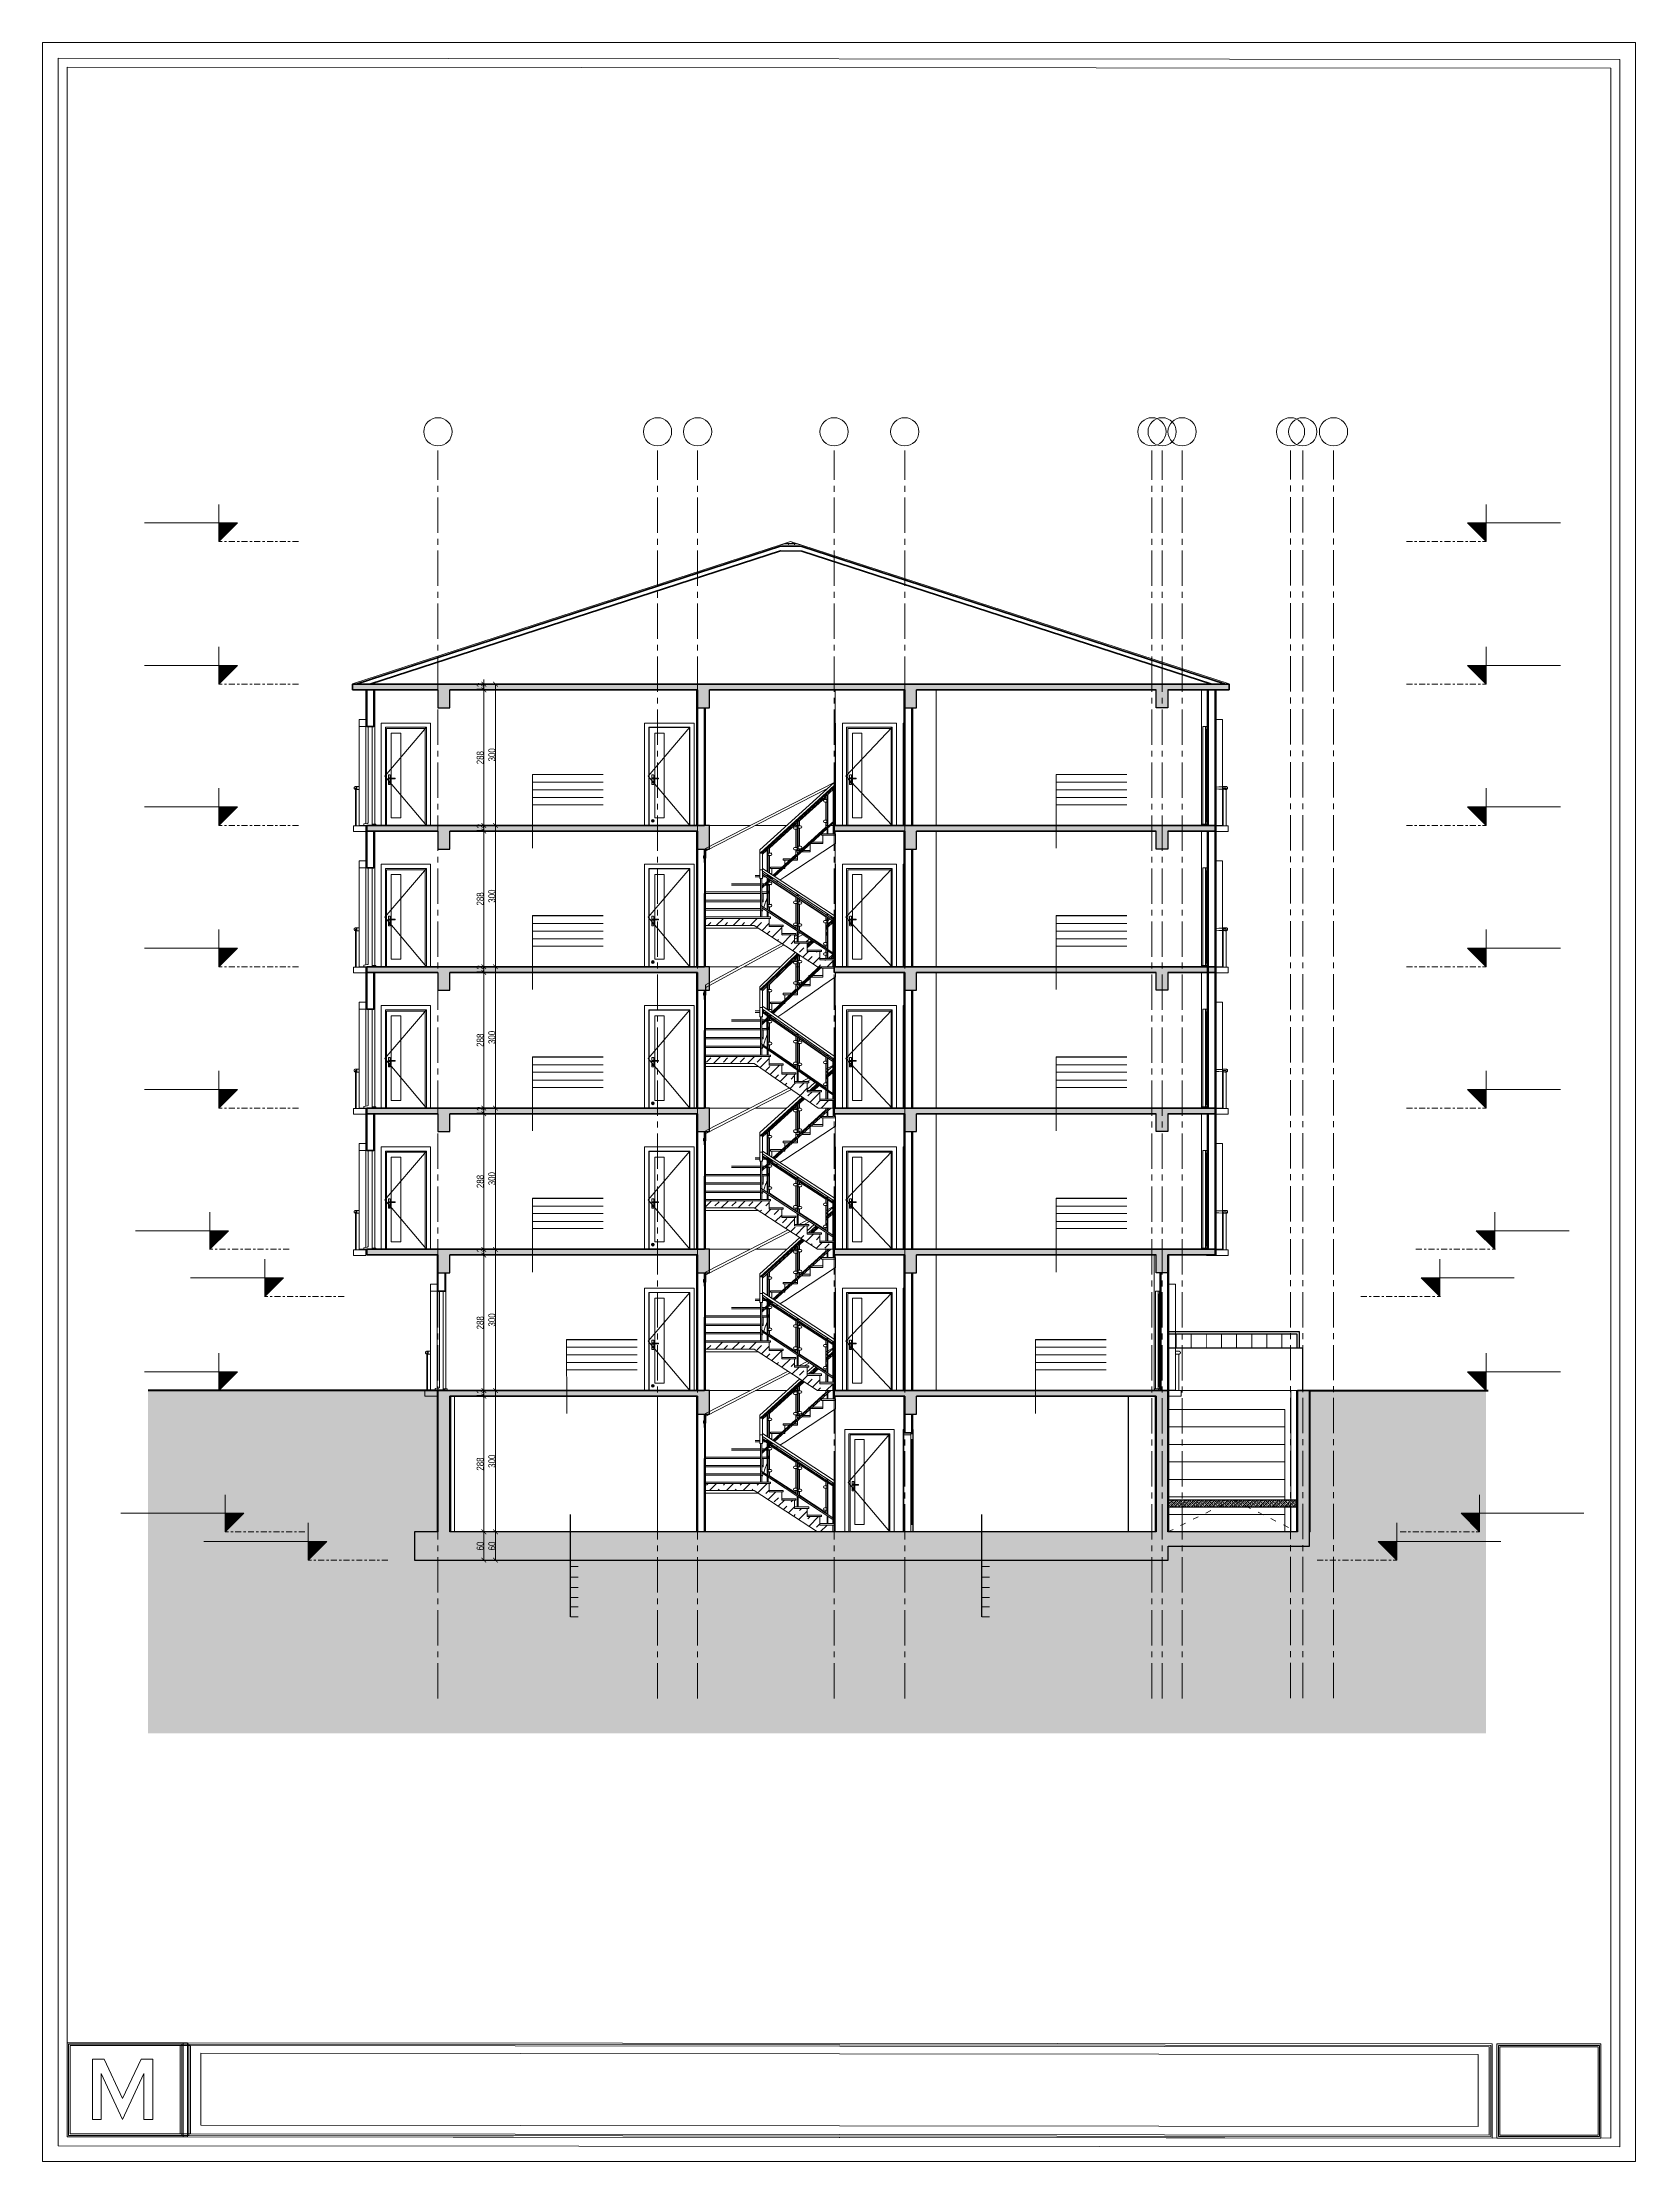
# Model space of a CAD drawing. Header units: millimetres. Extents: x 1373 to 40779, y 1939 to 6439.
# Drawn here: x 19586 to 22970, y 1939 to 6439 of the extents above; entities that cross this region are included whole.
import ezdxf

# ---------------------------------------------------------------- set-up
doc = ezdxf.new("R2010")
doc.units = ezdxf.units.MM
for name, pattern in [('ACAD_ISO03W100', [30, 12, -18]), ('Centre', [1.34939, 0.635, -0.23813, 0.23813, -0.23813]), ('DASHDOTX2', [50.8, 25.4, -12.7, 0, -12.7]), ('IMPORT-CENTER2', [112.5, 75, -12.5, 12.5, -12.5])]:
    doc.linetypes.add(name, pattern=pattern)
for name, color, linetype, lineweight in [('A-ANNO-DIMS', 211, 'Continuous', 18), ('A-DETL', 6, 'Continuous', 30), ('A-DETL-GENF', 92, 'Continuous', 18), ('A-DOOR', 31, 'Continuous', 18), ('A-DOOR-FRAM', 31, 'Continuous', 18), ('A-FLOR-FNSH', 192, 'Continuous', 35), ('A-FLOR-HRAL', 11, 'Continuous', 18), ('A-FLOR-LEVL', 51, 'Continuous', 18), ('A-GLAZ', 151, 'Continuous', 18), ('A-ROOF', 132, 'Continuous', 18), ('A-ROOF-FNSH', 132, 'Continuous', 18), ('A-ROOF-PATT', 132, 'Continuous', 18), ('A-WALL', 20, 'Continuous', 9), ('A-WALL-FNSH', 113, 'Continuous', 18), ('Cizgi', 7, 'Continuous', 18), ('ESYA', 3, 'Continuous', 25), ('HESAPLAMALAR', 2, 'Continuous', 30), ('kest', 4, 'DASHDOTX2', 50), ('S-COLS', 52, 'Continuous', 9), ('S-GRID', 252, 'IMPORT-CENTER2', 5), ('S-GRID-IDEN', 1, 'Continuous', 18), ('S-STRS', 31, 'Continuous', 18), ('YAZI', 2, 'Continuous', 18)]:
    doc.layers.add(name, color=color, linetype=linetype, lineweight=lineweight)
for name, color, linetype in [('duv', 50, 'Continuous'), ('MASSE', 7, 'Continuous'), ('Merdiven', 7, 'Continuous')]:
    doc.layers.add(name, color=color, linetype=linetype)
doc.styles.add('50', font='arial.ttf', dxfattribs={"width": 0.8})
doc.dimstyles.new('NERGİS', dxfattribs={"dimtxt": 15, "dimasz": 10, "dimexe": 20, "dimexo": 150, "dimgap": 0, "dimtad": 1, "dimdec": 0, "dimzin": 1, "dimtxsty": '50', "dimblk": 'ARCHTICK', "dimcen": 0, "dimse1": 1, "dimse2": 1, "dimclrd": 56, "dimclrt": 56, "dimazin": 3, "dimtfac": 1, "dimtdec": 0, "dimtix": 1, "dimtmove": 2, "dimatfit": 2, "dimldrblk": 'DOTSMALL', "dimlwd": 0, "dimlwe": -1, "dimarcsym": 0})
pattern_1 = [(45, (21247.647, 4327.157), (-17.9605, 17.9605), []), (45, (21265.607, 4327.157), (-17.9605, 17.9605), [12.7, -12.7])]
pattern_2 = [(45, (-2026.8924, 6887.495), (-4.490128, 4.490128), []), (45, (-2022.402, 6887.495), (-4.490128, 4.490128), [3.175, -1.5875])]

msp = doc.modelspace()

# ---------------------------------------------------------------- blocks, each defined once
blk = doc.blocks.new('_MB_KAPI_CAMLI_B - _m_kapı_100_camlı-1990218-Schnitt 0')
at = {"layer": 'A-DOOR-FRAM'}
for p in [(-93, 400), (-92, 617.5)]:
    blk.add_line(p, (-93, 617.5), dxfattribs=at)
blk = doc.blocks.new('_MB_KAPI_CAMLI_B - _m_kapı_100_camlı-V2-Schnitt 0')
at = {"layer": 'A-DOOR-FRAM'}
for q in [(-238, 617.5), (-237, 400)]:
    blk.add_line((-237, 617.5), q, dxfattribs=at)
blk = doc.blocks.new('Tpl Variable Casement1 - _FRANSUZ-2080562-Schnitt 0')
at = {"layer": 'A-GLAZ'}
for p, q in [((-1248.7, 625), (-1248.7, 610)), ((-1234.7, 625), (-1248.7, 625)), ((-1248.7, 610), (-1234.7, 610)), ((-1248.7, 400), (-1248.7, 610)), ((-1234.7, 610), (-1234.7, 625)), ((-1234.7, 610), (-1234.7, 403.9)), ((-1221.4, 610), (-1229.7, 610)), ((-1229.7, 610), (-1229.7, 405.1)), ((-1221.4, 400), (-1221.4, 610)), ((-1248.7, 482.5), (-1256.3, 482.5)), ((-1254.7, 479.5), (-1256.3, 479.5)), ((-1256.3, 479.5), (-1256.3, 399)), ((-1254.7, 399), (-1254.7, 479.5)), ((-1254.7, 476.5), (-1248.7, 476.5)), ((-1229.7, 405.1), (-1231.2, 405)), ((-1234.7, 399), (-1260.7, 399)), ((-1260.7, 399), (-1260.7, 387)), ((-1260.7, 387), (-1234.7, 387)), ((-1256.3, 399), (-1254.7, 399)), ((-1248.7, 400), (-1238.5, 400)), ((-1248.7, 400), (-1248.7, 399)), ((-1231.2, 404.5), (-1238.5, 403.4)), ((-1238.5, 403.4), (-1238.5, 400)), ((-1238.5, 400), (-1221.4, 400)), ((-1234.7, 387), (-1234.7, 399)), ((-1231.2, 405), (-1231.2, 404.5)), ((-1213.2, 402.5), (-1221.4, 402.5)), ((-1221.4, 402.5), (-1221.4, 400)), ((-1221.4, 400), (-1213.2, 400)), ((-1213.2, 400), (-1213.2, 402.5))]:
    blk.add_line(p, q, dxfattribs=at)
for start, end in [(360, 180), (180, 360)]:
    blk.add_arc((-1256.3, 479.5), 3, start, end, dxfattribs=at)
for points, knots in [([(-1258.7, 481.2), (-1258.8, 481.2), (-1258.9, 481), (-1259.1, 480.7), (-1259.2, 480.2), (-1259.3, 479.8), (-1259.3, 479.5)], [0.807426, 0.807426, 0.807426, 0.807426, 0.8333333, 0.875, 0.9166667, 1, 1, 1, 1]), ([(-1259.3, 479.5), (-1259.3, 479.3), (-1259.2, 478.9), (-1259.1, 478.4), (-1258.9, 478.1), (-1258.8, 477.9), (-1258.7, 477.8)], [0, 0, 0, 0, 0.0833333, 0.125, 0.1666667, 0.192574, 0.192574, 0.192574, 0.192574]), ([(-1257.3, 482.4), (-1257.3, 482.3), (-1257.4, 482.3), (-1257.6, 482.2), (-1257.8, 482.1), (-1257.9, 482), (-1258.2, 481.9), (-1258.4, 481.7), (-1258.5, 481.5), (-1258.6, 481.4), (-1258.7, 481.4)], [0.6072307, 0.6072307, 0.6072307, 0.6072307, 0.625, 0.6458333, 0.6666667, 0.6875, 0.7083333, 0.75, 0.7708333, 0.7916667, 0.7916667, 0.7916667, 0.7916667]), ([(-1258.7, 477.7), (-1258.6, 477.7), (-1258.5, 477.6), (-1258.4, 477.4), (-1258.1, 477.1), (-1257.8, 477), (-1257.6, 476.8), (-1257.4, 476.8), (-1257.3, 476.7), (-1257.3, 476.7)], [0.2083333, 0.2083333, 0.2083333, 0.2083333, 0.2291667, 0.25, 0.2916667, 0.3333333, 0.3541667, 0.375, 0.3927693, 0.3927693, 0.3927693, 0.3927693]), ([(-1255.5, 482.4), (-1255.6, 482.4), (-1255.7, 482.5), (-1255.9, 482.5), (-1256.1, 482.5), (-1256.3, 482.5), (-1256.5, 482.5), (-1256.7, 482.5), (-1256.9, 482.5), (-1257, 482.4), (-1257.1, 482.4), (-1257.2, 482.4)], [0.4166667, 0.4166667, 0.4166667, 0.4166667, 0.4375, 0.4583333, 0.4791667, 0.5, 0.5208333, 0.5416667, 0.5625, 0.5833333, 0.5979088, 0.5979088, 0.5979088, 0.5979088]), ([(-1257.2, 476.7), (-1257.2, 476.7), (-1257, 476.6), (-1256.9, 476.6), (-1256.7, 476.6), (-1256.5, 476.5), (-1256.3, 476.5), (-1256.3, 476.5)], [0.40046517, 0.40046517, 0.40046517, 0.40046517, 0.41666667, 0.4375, 0.45833333, 0.47916667, 0.5, 0.5, 0.5, 0.5]), ([(-1253.9, 481.4), (-1253.9, 481.4), (-1254, 481.5), (-1254.2, 481.7), (-1254.4, 481.9), (-1254.7, 482.1), (-1255, 482.2), (-1255.1, 482.3), (-1255.2, 482.3), (-1255.3, 482.4)], [0.2083333, 0.2083333, 0.2083333, 0.2083333, 0.2291667, 0.25, 0.2916667, 0.3333333, 0.3541667, 0.375, 0.3927693, 0.3927693, 0.3927693, 0.3927693]), ([(-1254.7, 477), (-1254.7, 477), (-1254.6, 477.1), (-1254.4, 477.2), (-1254.2, 477.4), (-1254, 477.6), (-1253.9, 477.7), (-1253.9, 477.7)], [0.675784, 0.675784, 0.675784, 0.675784, 0.6875, 0.7083333, 0.75, 0.7708333, 0.7916667, 0.7916667, 0.7916667, 0.7916667]), ([(-1253.3, 479.5), (-1253.3, 479.8), (-1253.3, 480.2), (-1253.5, 480.7), (-1253.7, 481), (-1253.8, 481.2), (-1253.8, 481.2)], [0, 0, 0, 0, 0.0833333, 0.125, 0.1666667, 0.192574, 0.192574, 0.192574, 0.192574]), ([(-1253.8, 477.8), (-1253.8, 477.9), (-1253.7, 478.1), (-1253.5, 478.4), (-1253.3, 478.9), (-1253.3, 479.3), (-1253.3, 479.5)], [0.807426, 0.807426, 0.807426, 0.807426, 0.8333333, 0.875, 0.9166667, 1, 1, 1, 1])]:
    blk.add_open_spline(points, degree=3, knots=knots, dxfattribs=at)
blk = doc.blocks.new('Tpl Variable Casement1 - _FRANSUZ-V3-Schnitt 0')
at = {"layer": 'A-GLAZ'}
for p, q in [((548.8, 610), (548.8, 402.5)), ((549.1, 407.5), (549.1, 604)), ((549.1, 604), (551.3, 604)), ((550.9, 604), (550.9, 407.5)), ((551.3, 603), (550.9, 603)), ((550.9, 603), (551.3, 602.8)), ((550.9, 603), (550.9, 409.3)), ((551.3, 604), (551.3, 407.5)), ((551.5, 407.5), (551.5, 604)), ((551.5, 604), (551.8, 604)), ((585.1, 625), (571.1, 625)), ((571.1, 625), (571.1, 400)), ((585.1, 400), (585.1, 625)), ((571.1, 481.5), (571.1, 477.5)), ((592.7, 482.5), (585.1, 482.5)), ((585.1, 476.5), (586.2, 476.5)), ((592.7, 479.5), (586.2, 479.5)), ((586.2, 479.5), (586.2, 399)), ((589.9, 476.5), (592.7, 476.5)), ((592.7, 399), (592.7, 479.5)), ((551.3, 407.5), (549.1, 407.5)), ((550.9, 409.3), (551.3, 409.5)), ((551.3, 409.3), (550.9, 409.3)), ((551.8, 407.5), (551.5, 407.5)), ((540.5, 402.5), (549.4, 402.5)), ((540.5, 400), (540.5, 402.5)), ((549.4, 402.5), (551.9, 402.5)), ((549.4, 402.5), (549.4, 400)), ((551.9, 402.5), (551.9, 400)), ((571.1, 400), (585.1, 400)), ((597.1, 399), (571.1, 399)), ((571.1, 399), (571.1, 387)), ((571.1, 387), (597.1, 387)), ((575.7, 399), (575.7, 400)), ((575.7, 400), (575.7, 399)), ((581.7, 399), (581.7, 400)), ((586.2, 399), (592.7, 399)), ((597.1, 387), (597.1, 399))]:
    blk.add_line(p, q, dxfattribs=at)
at = {"layer": 'A-GLAZ', "flags": 128}
for points in [[(591.3, 482.2), (584, 482), (577.2, 481.8), (571.1, 481.5)], [(571.1, 477.5), (577.2, 477.3), (584, 477), (591.3, 476.8)], [(595.7, 479.5), (595.6, 480.3), (595.3, 481), (594.9, 481.6), (594.3, 482.1), (593.6, 482.4), (592.8, 482.5), (592.1, 482.5), (591.3, 482.2)], [(591.3, 476.8), (592.1, 476.6), (592.8, 476.5), (593.6, 476.7), (594.3, 477), (594.9, 477.5), (595.3, 478.1), (595.6, 478.8), (595.7, 479.5)]]:
    blk.add_lwpolyline(points, dxfattribs=at)
blk = doc.blocks.new('Tpl Variable Casement1 - _FRANSUZ-V4-Schnitt 0')
at = {"layer": 'A-GLAZ'}
for points, knots in [([(-1258.7, 481.2), (-1258.8, 481.2), (-1258.9, 481), (-1259.1, 480.7), (-1259.2, 480.2), (-1259.3, 479.8), (-1259.3, 479.5)], [0.807426, 0.807426, 0.807426, 0.807426, 0.8333333, 0.875, 0.9166667, 1, 1, 1, 1]), ([(-1259.3, 479.5), (-1259.3, 479.3), (-1259.2, 478.9), (-1259.1, 478.4), (-1258.9, 478.1), (-1258.8, 477.9), (-1258.7, 477.8)], [0, 0, 0, 0, 0.0833333, 0.125, 0.1666667, 0.192574, 0.192574, 0.192574, 0.192574]), ([(-1257.3, 482.4), (-1257.3, 482.3), (-1257.4, 482.3), (-1257.6, 482.2), (-1257.8, 482.1), (-1257.9, 482), (-1258.2, 481.9), (-1258.4, 481.7), (-1258.5, 481.5), (-1258.6, 481.4), (-1258.7, 481.4)], [0.6072307, 0.6072307, 0.6072307, 0.6072307, 0.625, 0.6458333, 0.6666667, 0.6875, 0.7083333, 0.75, 0.7708333, 0.7916667, 0.7916667, 0.7916667, 0.7916667]), ([(-1258.7, 477.7), (-1258.6, 477.7), (-1258.5, 477.6), (-1258.4, 477.4), (-1258.1, 477.1), (-1257.8, 477), (-1257.6, 476.8), (-1257.4, 476.8), (-1257.3, 476.7), (-1257.3, 476.7)], [0.2083333, 0.2083333, 0.2083333, 0.2083333, 0.2291667, 0.25, 0.2916667, 0.3333333, 0.3541667, 0.375, 0.3927693, 0.3927693, 0.3927693, 0.3927693]), ([(-1256.3, 482.5), (-1256.3, 482.5), (-1256.5, 482.5), (-1256.7, 482.5), (-1256.9, 482.5), (-1257, 482.4), (-1257.1, 482.4), (-1257.2, 482.4)], [0.5, 0.5, 0.5, 0.5, 0.52083333, 0.54166667, 0.5625, 0.58333333, 0.59790884, 0.59790884, 0.59790884, 0.59790884]), ([(-1257.2, 476.7), (-1257.2, 476.7), (-1257, 476.6), (-1256.9, 476.6), (-1256.7, 476.6), (-1256.5, 476.5), (-1256.3, 476.5), (-1256.3, 476.5)], [0.40046517, 0.40046517, 0.40046517, 0.40046517, 0.41666667, 0.4375, 0.45833333, 0.47916667, 0.5, 0.5, 0.5, 0.5])]:
    blk.add_open_spline(points, degree=3, knots=knots, dxfattribs=at)
blk = doc.blocks.new('_MB_KAPI_CAMLI_B - _m_kapı_100_camlı-V22-Schnitt 0')
at = {"layer": 'A-DOOR-FRAM'}
for q in [(-238, 17.5), (-237, -200)]:
    blk.add_line((-237, 17.5), q, dxfattribs=at)
blk = doc.blocks.new('_MB_KAPI_CAMLI_B - _m_kapı_100_camlı-V23-Schnitt 0')
at = {"layer": 'A-DOOR-FRAM'}
for p in [(-93, -200), (-92, 17.5)]:
    blk.add_line(p, (-93, 17.5), dxfattribs=at)
blk = doc.blocks.new('_MB_KAPI_CAMLI_B - _m_kapı_90_camlı-V24-Schnitt 0')
at = {"layer": 'A-DOOR'}
for p, q in [((-635, -95), (-546.5, 8.5)), ((-547, 8), (-633, 8)), ((-633, -200), (-633, 8)), ((-547, 8), (-547, -200)), ((-621, -4), (-621, -99.3)), ((-621, -4), (-601, -4)), ((-601, -184), (-601, -4)), ((-635, -95), (-546.5, -200)), ((-627, -93.5), (-627, -112.1)), ((-623.6, -92.8), (-626.3, -92.8)), ((-626.3, -112.8), (-623.6, -112.8)), ((-625.2, -110.2), (-625.2, -108.6)), ((-624.7, -110.2), (-625.2, -110.2)), ((-624.7, -108.6), (-624.7, -110.2)), ((-613, -99.3), (-624, -99.3)), ((-624, -100.7), (-613, -100.7)), ((-623, -99.3), (-623, -93.5)), ((-623, -112.1), (-623, -100.7)), ((-621, -100.7), (-621, -184)), ((-613, -100), (-613, -99.3)), ((-613, -100.7), (-613, -100)), ((-621, -184), (-601, -184))]:
    blk.add_line(p, q, dxfattribs=at)
at = {"layer": 'A-DOOR', "flags": 128}
for points in [[(-624, -99.3), (-624, -99.3), (-624, -99.3), (-624.1, -99.3), (-624.1, -99.3), (-624.2, -99.3), (-624.2, -99.3), (-624.2, -99.3), (-624.3, -99.3), (-624.3, -99.3), (-624.3, -99.3), (-624.4, -99.3), (-624.4, -99.3), (-624.5, -99.3), (-624.5, -99.3), (-624.5, -99.3), (-624.6, -99.3), (-624.6, -99.3), (-624.6, -99.3), (-624.6, -99.3), (-624.7, -99.3), (-624.7, -99.3), (-624.7, -99.3), (-624.8, -99.3), (-624.8, -99.3), (-624.8, -99.3), (-624.8, -99.3), (-624.8, -99.3), (-624.9, -99.3), (-624.9, -99.3), (-624.9, -99.3), (-624.9, -99.3), (-624.9, -99.3), (-624.9, -99.3), (-624.9, -99.3), (-624.9, -99.3), (-624.9, -99.3), (-625, -99.3), (-625, -99.3), (-625, -99.3)], [(-625, -100.7), (-625, -100.7), (-625, -100.7), (-625, -100.7), (-624.9, -100.7), (-624.9, -100.7), (-624.9, -100.7), (-624.9, -100.7), (-624.9, -100.7), (-624.9, -100.7), (-624.9, -100.7), (-624.9, -100.7), (-624.8, -100.7), (-624.8, -100.7), (-624.8, -100.7), (-624.8, -100.7), (-624.8, -100.7), (-624.7, -100.7), (-624.7, -100.7), (-624.7, -100.7), (-624.7, -100.7), (-624.6, -100.7), (-624.6, -100.7), (-624.6, -100.7), (-624.5, -100.7), (-624.5, -100.7), (-624.5, -100.7), (-624.4, -100.7), (-624.4, -100.7), (-624.4, -100.7), (-624.3, -100.7), (-624.3, -100.7), (-624.2, -100.7), (-624.2, -100.7), (-624.2, -100.7), (-624.1, -100.7), (-624.1, -100.7), (-624, -100.7), (-624, -100.7), (-624, -100.7), (-624, -100.7)]]:
    blk.add_lwpolyline(points, dxfattribs=at)
at = {"layer": 'A-DOOR'}
for centre, radius, start, end in [((-626.3, -93.5), 0.668, 90, 180), ((-626.3, -112.1), 0.668, 180, 270), ((-625, -100), 1.22, 33.8637, 180), ((-625, -100), 1.22, 180, 326.1332), ((-625, -100), 0.7, 150, 180), ((-625, -100), 0.7, 180, 210), ((-625, -108.2), 0.5, 300, 240), ((-625, -100), 0.7, 75, 120), ((-625, -100), 0.7, 240, 285), ((-623.6, -93.5), 0.668, 0, 90), ((-623.6, -112.1), 0.668, 270, 360), ((-625, -190), 3, 90, 270), ((-625, -190), 1.98, 90, 180), ((-625, -190), 1.98, 209.1253, 239.698), ((-625, -190), 1.5, 90, 270), ((-625, -190), 1.98, 254.9562, 270), ((-625, -190), 3, 270, 90), ((-625, -190), 1.98, 74.9562, 90), ((-625, -190), 1.5, 270, 90), ((-625, -190), 1.98, 270.2201, 0), ((-625, -190), 1.98, 29.1253, 59.698)]:
    blk.add_arc(centre, radius, start, end, dxfattribs=at)
at = {"layer": 'A-DOOR-FRAM'}
for p, q in [((-537.5, 17.5), (-642.5, 17.5)), ((-642.5, 17.5), (-642.5, -200)), ((-633.5, -200), (-633.5, 8.5)), ((-633.5, 8.5), (-546.5, 8.5)), ((-633, 8), (-633, -200)), ((-633, 8), (-547, 8)), ((-547, 8), (-547, -200)), ((-546.5, 8.5), (-546.5, -200)), ((-537.5, -200), (-537.5, 17.5))]:
    blk.add_line(p, q, dxfattribs=at)
blk = doc.blocks.new('Tpl Variable Casement1 - _FRANSUZ-V25-Schnitt 0')
at = {"layer": 'A-GLAZ'}
for p, q in [((448.4, 11), (448.4, -196.5)), ((448.7, -191.5), (448.7, 5)), ((448.7, 5), (450.9, 5)), ((450.5, 5), (450.5, -191.5)), ((450.9, 4), (450.5, 4)), ((450.5, 4), (450.9, 3.8)), ((450.5, 4), (450.5, -189.7)), ((450.9, 5), (450.9, -191.5)), ((451.1, -191.5), (451.1, 5)), ((451.1, 5), (451.4, 5)), ((485, 26), (471, 26)), ((471, 26), (471, -199)), ((485, -199), (485, 26)), ((492.4, -116.5), (485, -116.5)), ((485, -122.5), (492.4, -122.5)), ((492.4, -116.5), (489.6, -116.5)), ((489.6, -122.5), (492.4, -122.5)), ((492.4, -122.4), (492.4, -200)), ((440.1, -196.5), (449, -196.5)), ((440.1, -199), (440.1, -196.5)), ((449, -199), (440.1, -199)), ((450.9, -191.5), (448.7, -191.5)), ((449, -196.5), (451.5, -196.5)), ((449, -196.5), (449, -199)), ((451.5, -199), (449, -199)), ((450.5, -189.7), (450.9, -189.5)), ((450.9, -189.7), (450.5, -189.7)), ((451.4, -191.5), (451.1, -191.5)), ((451.5, -196.5), (451.5, -199)), ((471, -199), (485, -199)), ((497, -200), (471, -200)), ((471, -200), (471, -212)), ((471, -212), (497, -212)), ((475.3, -200), (475.3, -199)), ((475.3, -199), (475.3, -200)), ((481.3, -200), (481.3, -199)), ((484.7, -199), (484.7, -200)), ((484.8, -200), (484.8, -199)), ((497, -212), (497, -200))]:
    blk.add_line(p, q, dxfattribs=at)
for points, knots in [([(492.4, -116.5), (492.4, -116.5), (492.6, -116.5), (492.8, -116.5), (493, -116.5), (493.2, -116.6), (493.4, -116.6), (493.6, -116.7), (493.8, -116.8), (493.9, -116.9), (494.1, -117), (494.3, -117.1), (494.5, -117.3), (494.7, -117.5), (494.9, -117.7), (495.1, -118), (495.3, -118.3), (495.4, -118.8), (495.5, -119.2), (495.5, -119.5)], [0.5, 0.5, 0.5, 0.5, 0.5208333, 0.5416667, 0.5625, 0.5833333, 0.6041667, 0.625, 0.6458333, 0.6666667, 0.6875, 0.7083333, 0.75, 0.7708333, 0.7916667, 0.8333333, 0.875, 0.9166667, 1, 1, 1, 1]), ([(495.5, -119.5), (495.5, -119.7), (495.4, -120.1), (495.3, -120.6), (495.1, -121), (494.9, -121.2), (494.7, -121.4), (494.5, -121.6), (494.3, -121.9), (494, -122), (493.8, -122.2), (493.6, -122.2), (493.4, -122.3), (493.2, -122.4), (493, -122.4), (492.8, -122.4), (492.6, -122.5), (492.4, -122.5), (492.4, -122.5)], [0, 0, 0, 0, 0.0833333, 0.125, 0.1666667, 0.2083333, 0.2291667, 0.25, 0.2916667, 0.3333333, 0.3541667, 0.375, 0.3958333, 0.4166667, 0.4375, 0.4583333, 0.4791667, 0.5, 0.5, 0.5, 0.5])]:
    blk.add_open_spline(points, degree=3, knots=knots, dxfattribs=at)
blk = doc.blocks.new('STB Stütze - rechteckig - 35-70-2122864-Schnitt 0')
at = {"layer": 'S-COLS'}
blk.add_line((385.2, -212), (385.2, -500), dxfattribs=at)
blk = doc.blocks.new('STB Stütze - rechteckig - 35-70-V32-Schnitt 0')
at = {"layer": 'S-COLS'}
blk.add_line((-1046.2, -212), (-1046.2, -500), dxfattribs=at)
blk = doc.blocks.new('STB Stütze - rechteckig - 30-110-2122865-Schnitt 0')
at = {"layer": 'S-COLS'}
blk.add_line((-615, -212), (-615, -500), dxfattribs=at)
blk = doc.blocks.new('STB Stütze - rechteckig - 35-105-2122867-Schnitt 0')
at = {"layer": 'S-COLS'}
blk.add_line((-615, -212), (-615, -500), dxfattribs=at)
blk = doc.blocks.new('_MB_KAPI_CAMLI_B - _m_kapı_90_camlı-2079224-Schnitt 0')
at = {"layer": 'A-DOOR'}
for p, q in [((-77, -292), (-77, -304)), ((-73, -292), (-77, -292)), ((-77, -304), (-73, -304)), ((-77, -484), (-77, -304)), ((-74.8, -304), (-75.2, -304)), ((-75.2, -304), (-75.2, -484)), ((-74.8, -484), (-74.8, -304)), ((-73, -304), (-73, -292)), ((-73, -484), (-73, -304)), ((-77, -484), (-77, -500)), ((-73, -484), (-77, -484)), ((-75.2, -484), (-74.8, -484)), ((-73, -500), (-73, -484)), ((-77, -500), (-73, -500))]:
    blk.add_line(p, q, dxfattribs=at)
at = {"layer": 'A-DOOR-FRAM'}
for p, q in [((-93, -282.5), (-93, -291.5)), ((-92, -282.5), (-93, -282.5)), ((-93, -291.5), (-92, -291.5)), ((-93, -500), (-93, -291.5)), ((-92, -291.5), (-92, -282.5)), ((-92, -290), (-92, -294)), ((-73, -290), (-92, -290)), ((-92, -294), (-77, -294)), ((-92, -500), (-92, -294)), ((-77, -294), (-77, -292)), ((-77, -292), (-73, -292)), ((-72, -282.5), (-73, -282.5)), ((-73, -282.5), (-73, -291.5)), ((-73, -292), (-73, -290)), ((-73, -291.5), (-72, -291.5)), ((-72, -291.5), (-72, -282.5)), ((-72, -291.5), (-72, -500))]:
    blk.add_line(p, q, dxfattribs=at)
blk = doc.blocks.new('Tpl Variable Casement1 - _FRANSUZ-V50-Schnitt 0')
at = {"layer": 'A-GLAZ'}
for p, q in [((585.1, 325), (571.1, 325)), ((571.1, 325), (571.1, 100)), ((585.1, 100), (585.1, 325)), ((548.8, 310), (548.8, 102.5)), ((549.1, 107.5), (549.1, 304)), ((549.1, 304), (551.3, 304)), ((550.9, 304), (550.9, 107.5)), ((551.3, 303), (550.9, 303)), ((550.9, 303), (551.3, 302.8)), ((550.9, 303), (550.9, 109.3)), ((551.3, 304), (551.3, 107.5)), ((551.5, 107.5), (551.5, 304)), ((551.5, 304), (551.8, 304)), ((571.1, 181.5), (571.1, 177.5)), ((592.7, 182.5), (585.1, 182.5)), ((585.1, 176.5), (586.2, 176.5)), ((592.7, 179.5), (586.2, 179.5)), ((586.2, 179.5), (586.2, 99)), ((589.9, 176.5), (592.7, 176.5)), ((592.7, 99), (592.7, 179.5)), ((540.5, 102.5), (549.4, 102.5)), ((540.5, 100), (540.5, 102.5)), ((551.3, 107.5), (549.1, 107.5)), ((549.4, 102.5), (551.9, 102.5)), ((549.4, 102.5), (549.4, 100)), ((550.9, 109.3), (551.3, 109.5)), ((551.3, 109.3), (550.9, 109.3)), ((551.8, 107.5), (551.5, 107.5)), ((551.9, 102.5), (551.9, 100)), ((569.1, 99), (571.1, 99)), ((571.1, 100), (585.1, 100)), ((597.1, 99), (571.1, 99)), ((571.1, 99), (571.1, 87)), ((575.7, 99), (575.7, 100)), ((575.7, 100), (575.7, 99)), ((581.7, 99), (581.7, 100)), ((586.2, 99), (592.7, 99)), ((597.1, 87), (597.1, 99)), ((560.6, 87), (560.6, 88)), ((571.1, 87), (560.6, 87)), ((571.1, 87), (597.1, 87))]:
    blk.add_line(p, q, dxfattribs=at)
at = {"layer": 'A-GLAZ', "flags": 128}
for points in [[(591.3, 182.2), (584, 182), (577.2, 181.8), (571.1, 181.5)], [(595.7, 179.5), (595.6, 180.3), (595.3, 181), (594.9, 181.6), (594.3, 182.1), (593.6, 182.4), (592.8, 182.5), (592.1, 182.5), (591.3, 182.2)], [(571.1, 177.5), (577.2, 177.3), (584, 177), (591.3, 176.8)], [(591.3, 176.8), (592.1, 176.6), (592.8, 176.5), (593.6, 176.7), (594.3, 177), (594.9, 177.5), (595.3, 178.1), (595.6, 178.8), (595.7, 179.5)]]:
    blk.add_lwpolyline(points, dxfattribs=at)
blk = doc.blocks.new('Tpl Variable Casement1 - _FRANSUZ-V51-Schnitt 0')
at = {"layer": 'A-GLAZ'}
for p, q in [((570, 99), (570, 100)), ((570, 100), (570, 99)), ((551.2, 87), (551.2, 88)), ((556.3, 87), (551.2, 87)), ((556.3, 88), (556.3, 87)), ((560.6, 87), (556.3, 87))]:
    blk.add_line(p, q, dxfattribs=at)
blk = doc.blocks.new('RJEJRE')
at = {"layer": 'A-FLOR-HRAL'}
for p, q in [((-240, 1091.4), (-513, 951.3)), ((-397.5, 948), (-240, 1091.4)), ((-240, 1084.6), (-397.3, 941.3)), ((-393.6, 941.3), (-241, 1080.3)), ((-242.2, 1082.5), (-242.2, 982.4)), ((-240.8, 1080.5), (-240, 1081.3)), ((-240, 1091.4), (-240, 1084.6)), ((-240, 1081.3), (-240, 1077.8)), ((-239.7, 1086.6), (-239.9, 1086.4)), ((-239.6, 1000), (-239.6, 1086.6)), ((-254.3, 1078.4), (-512.4, 945.9)), ((-241, 1076.9), (-392.4, 939)), ((-257.8, 1060.4), (-313.6, 1009.5)), ((-255.2, 1054.9), (-260.3, 1054.9)), ((-260.3, 1049.8), (-255.2, 1049.8)), ((-257.8, 1054.9), (-257.8, 1060.4)), ((-257.8, 1011.3), (-257.8, 1049.8)), ((-255.2, 1049.8), (-255.2, 1054.9)), ((-254.9, 1067.7), (-254.9, 1070.9)), ((-254.9, 996.5), (-254.9, 1064.2)), ((-253, 1069.4), (-253, 1072.7)), ((-253, 998.3), (-253, 1066)), ((-240, 1077.8), (-240.8, 1077)), ((-321.3, 1002.5), (-377.1, 951.6)), ((-368.5, 893.1), (-240.9, 1009.3)), ((-240, 1006.7), (-366.3, 891.7)), ((-318.7, 997.1), (-323.8, 997.1)), ((-323.8, 992), (-318.7, 992)), ((-321.3, 997.1), (-321.3, 1002.5)), ((-321.3, 953.4), (-321.3, 992)), ((-318.7, 992), (-318.7, 997.1)), ((-318.4, 1009.8), (-318.4, 1013.1)), ((-318.4, 947.1), (-318.4, 1006.4)), ((-316.5, 1011.6), (-316.5, 1014.8)), ((-316.5, 947.1), (-316.5, 1008.1)), ((-311.1, 999.4), (-316.2, 999.4)), ((-316.2, 999.4), (-316.2, 994.3)), ((-316.2, 994.3), (-311.1, 994.3)), ((-313.6, 1009.5), (-313.6, 999.4)), ((-313.6, 945.2), (-257.8, 996.1)), ((-313.6, 994.3), (-313.6, 955.7)), ((-255.2, 1011.3), (-260.3, 1011.3)), ((-260.3, 1006.2), (-255.2, 1006.2)), ((-257.8, 996.1), (-257.8, 1006.2)), ((-255.2, 1006.2), (-255.2, 1011.3)), ((-254.9, 982.4), (-254.9, 993.1)), ((-253, 982.4), (-253, 994.8)), ((-240.9, 1009.3), (-240, 1010.2)), ((-240, 1010.2), (-240, 1006.7)), ((-513, 949.6), (-512.4, 949.6)), ((-512.4, 949.6), (-512.4, 935.6)), ((-397.5, 941.3), (-397.5, 948)), ((-381.9, 952), (-381.9, 955.3)), ((-381.9, 901.9), (-381.9, 948.6)), ((-380, 953.7), (-380, 957)), ((-380, 900.6), (-380, 950.3)), ((-377.1, 951.6), (-377.1, 941.5)), ((-318.7, 953.4), (-323.8, 953.4)), ((-323.8, 948.3), (-318.7, 948.3)), ((-321.3, 938.3), (-321.3, 948.3)), ((-318.7, 948.3), (-318.7, 953.4)), ((-318.4, 947.1), (-316.5, 947.1)), ((-311.1, 955.7), (-316.2, 955.7)), ((-316.2, 955.7), (-316.2, 950.7)), ((-316.2, 950.7), (-311.1, 950.7)), ((-313.6, 950.7), (-313.6, 945.2)), ((-254.9, 982.4), (-253, 982.4)), ((-240.9, 982.4), (-242.2, 982.4)), ((-239.6, 982.4), (-240.9, 982.4)), ((-239.6, 982.4), (-239.6, 988)), ((-517.5, 935.6), (-517.5, 930.5)), ((-512.4, 935.6), (-517.5, 935.6)), ((-517.5, 930.5), (-512.4, 930.5)), ((-516.2, 925.4), (-516.2, 922.9)), ((-513.7, 925.4), (-516.2, 925.4)), ((-516.2, 922.9), (-513.7, 922.9)), ((-515.6, 916.6), (-515.6, 911.5)), ((-515.6, 916.6), (-513.7, 916.6)), ((-515.6, 911.5), (-513.7, 911.5)), ((-514.3, 921.6), (-515, 921.6)), ((-515, 921.6), (-515, 916.6)), ((-515, 911.5), (-515, 865.8)), ((-514.3, 916.6), (-514.3, 921.6)), ((-514.3, 865.8), (-514.3, 911.5)), ((-513.7, 922.9), (-513.7, 925.4)), ((-513.7, 911.5), (-513.7, 916.6)), ((-512.4, 930.5), (-512.4, 935.6)), ((-397.5, 941.3), (-392.4, 941.3)), ((-397.5, 941.3), (-397.5, 906)), ((-392.4, 906), (-397.5, 906)), ((-397.5, 906), (-397.5, 887.4)), ((-396.2, 942.2), (-396.2, 941.3)), ((-395.9, 942.3), (-396, 942.5)), ((-395.6, 941.3), (-395.9, 942.3)), ((-394, 942.3), (-394.3, 941.3)), ((-393.8, 943.7), (-394, 942.3)), ((-393.7, 944.5), (-393.8, 943.7)), ((-393.7, 941.3), (-393.7, 944.5)), ((-392.4, 908.7), (-392.4, 941.3)), ((-392.4, 902.7), (-392.4, 908.7)), ((-392.4, 908.7), (-240, 809.1)), ((-392.4, 887.4), (-392.4, 906)), ((-392.4, 902.7), (-240, 803)), ((-374.6, 941.5), (-379.7, 941.5)), ((-379.7, 941.5), (-379.7, 936.5)), ((-379.7, 936.5), (-374.6, 936.5)), ((-377.1, 936.5), (-377.1, 898.8)), ((-369.9, 894), (-321.3, 938.3)), ((-515.6, 865.8), (-515.6, 860.7)), ((-515.6, 865.8), (-513.7, 865.8)), ((-515.6, 860.7), (-513.7, 860.7)), ((-515, 860.7), (-515, 855.6)), ((-515, 855.6), (-514.3, 855.6)), ((-514.3, 855.6), (-514.3, 860.7)), ((-513.7, 860.7), (-513.7, 865.8)), ((-397.5, 887.4), (-392.4, 887.4)), ((-396.2, 887.4), (-396.2, 864.5)), ((-396.2, 887.4), (-396.2, 805.9)), ((-396.2, 864.4), (-396.2, 867.8)), ((-396.2, 864.5), (-396.2, 829.2)), ((-393.7, 864.5), (-393.7, 887.4)), ((-393.7, 805.9), (-393.7, 887.4)), ((-393.7, 870.1), (-381.9, 880.9)), ((-381.9, 877.4), (-393.7, 866.7)), ((-393.7, 829.2), (-393.7, 864.5)), ((-392.4, 898.6), (-242.8, 800.8)), ((-392.4, 895.5), (-242.8, 797.8)), ((-381.9, 891.7), (-381.9, 895.8)), ((-381.9, 820.6), (-381.9, 888.7)), ((-380, 894.6), (-380, 890.5)), ((-380, 887.4), (-380, 819.3)), ((-380, 882.6), (-376.9, 885.4)), ((-377.1, 881.8), (-380, 879.2)), ((-379.7, 894.3), (-379.7, 892.8)), ((-379.7, 892.8), (-377.4, 892.8)), ((-374.6, 879.4), (-379.7, 879.4)), ((-379.7, 879.4), (-379.7, 874.3)), ((-379.7, 874.3), (-374.6, 874.3)), ((-377.1, 892.7), (-377.1, 888.6)), ((-321.3, 847.8), (-377.1, 884.3)), ((-377.1, 884.3), (-377.1, 879.4)), ((-377.1, 874.3), (-377.1, 832.5)), ((-376.4, 888.1), (-373.8, 890.5)), ((-374.6, 897.9), (-375.8, 897.9)), ((-374.7, 884), (-375.5, 883.2)), ((-375, 887.2), (-372.4, 889.6)), ((-370.2, 888.1), (-372.8, 885.7)), ((-516.2, 854.3), (-516.2, 851.8)), ((-513.7, 854.3), (-516.2, 854.3)), ((-516.2, 851.8), (-513.7, 851.8)), ((-513.7, 851.8), (-513.7, 854.3)), ((-393.7, 829.2), (-396.2, 829.2)), ((-396.2, 829.2), (-396.2, 819.9)), ((-396.2, 819.9), (-393.7, 819.9)), ((-393.7, 819.9), (-393.7, 829.2)), ((-393.7, 825.2), (-393.7, 828.3)), ((-393.7, 828.3), (-242.8, 729.7)), ((-393.7, 825.2), (-242.8, 726.6)), ((-381.9, 805.9), (-381.9, 817.6)), ((-380, 816.3), (-380, 805.9)), ((-374.6, 832.5), (-379.7, 832.5)), ((-379.7, 832.5), (-379.7, 827.5)), ((-379.7, 827.5), (-374.6, 827.5)), ((-377.1, 827.5), (-377.1, 819.2)), ((-377.1, 819.2), (-321.3, 782.7)), ((-318.7, 839.5), (-323.8, 839.5)), ((-323.8, 834.5), (-318.7, 834.5)), ((-321.3, 839.5), (-321.3, 847.8)), ((-321.3, 792.7), (-321.3, 834.5)), ((-318.7, 834.5), (-318.7, 839.5)), ((-318.4, 850.2), (-318.4, 854.3)), ((-318.4, 779.1), (-318.4, 847.2)), ((-316.5, 853), (-316.5, 849)), ((-316.5, 845.9), (-316.5, 777.8)), ((-311.1, 837.9), (-316.2, 837.9)), ((-316.2, 837.9), (-316.2, 832.8)), ((-316.2, 832.8), (-311.1, 832.8)), ((-257.8, 806.3), (-313.6, 842.8)), ((-313.6, 842.8), (-313.6, 837.9)), ((-313.6, 832.8), (-313.6, 791)), ((-254.9, 808.7), (-254.9, 812.8)), ((-253, 811.5), (-253, 807.5)), ((-240, 810.2), (-240.9, 809.7)), ((-240.6, 809.5), (-240, 810.2)), ((-240, 810.2), (-240, 809.1)), ((-318.4, 767.4), (-324, 764.4)), ((-318.7, 792.7), (-323.8, 792.7)), ((-323.8, 787.6), (-318.7, 787.6)), ((-321.3, 782.7), (-321.3, 787.6)), ((-318.7, 787.6), (-318.7, 792.7)), ((-318.4, 752.9), (-318.4, 776)), ((-316.5, 774.8), (-316.5, 752.9)), ((-311.2, 771.3), (-316.5, 768.4)), ((-306.4, 768.2), (-316.5, 762.7)), ((-311.1, 791), (-316.2, 791)), ((-316.2, 791), (-316.2, 786)), ((-316.2, 786), (-311.1, 786)), ((-313.6, 786), (-313.6, 777.7)), ((-313.6, 777.7), (-257.8, 741.2)), ((-307.2, 773.5), (-308.7, 772.7)), ((-302.4, 770.4), (-303.8, 769.6)), ((-255.2, 798), (-260.3, 798)), ((-260.3, 793), (-255.2, 793)), ((-257.8, 798), (-257.8, 806.3)), ((-254.9, 802), (-257.8, 800.5)), ((-257.8, 751.2), (-257.8, 793)), ((-254.9, 788.7), (-257.8, 785.9)), ((-257.8, 782.8), (-254.9, 785.6)), ((-254.9, 782), (-257.8, 779.3)), ((-255.2, 772.4), (-257.8, 772.4)), ((-257.8, 767.3), (-255.2, 767.3)), ((-255.2, 793), (-255.2, 798)), ((-254.9, 796.2), (-255.2, 796.1)), ((-255.2, 795.4), (-254.9, 795.7)), ((-255.2, 767.3), (-255.2, 772.4)), ((-254.9, 737.6), (-254.9, 805.7)), ((-253, 804.4), (-253, 736.3)), ((-251.9, 803.7), (-253, 803.1)), ((-253, 797.6), (-248.8, 801.7)), ((-244.4, 798.8), (-253, 790.5)), ((-253, 787.4), (-242.8, 797.3)), ((-242.8, 793.7), (-253, 783.9)), ((-245.9, 806.9), (-249.4, 805.1)), ((-246.9, 803.5), (-244.4, 805.9)), ((-242.8, 717.6), (-242.8, 804.9)), ((-240, 809.1), (-240, 803)), ((-239, 803.4), (-240, 804)), ((-239.7, 805.4), (-239.9, 805.1)), ((-239.6, 803.8), (-239.6, 805.4)), ((-239, 803.4), (-239, 717.6)), ((-350.9, 749.7), (-513, 661.3)), ((-346.1, 746.5), (-512.4, 655.8)), ((-397.5, 657.7), (-322.1, 730.7)), ((-317.7, 727.9), (-397.5, 650.7)), ((-394.3, 650.7), (-315.8, 726.7)), ((-313.6, 725.2), (-392.4, 649)), ((-318.4, 761.6), (-324, 758.6)), ((-318.4, 724.1), (-318.4, 727.2)), ((-318.4, 662.5), (-318.4, 720.6)), ((-316.5, 726), (-316.5, 727.2)), ((-316.5, 662.5), (-316.5, 722.4)), ((-312.8, 724.7), (-313.6, 723.9)), ((-313.6, 723.9), (-313.6, 713.4)), ((-299.1, 752.9), (-292.6, 759.2)), ((-297, 744.9), (-286.4, 755.1)), ((-284.2, 753.7), (-297, 741.3)), ((-283.4, 753.2), (-297, 740.1)), ((-294.9, 749.9), (-297, 748)), ((-288.3, 756.4), (-294, 750.9)), ((-290.8, 761), (-289.7, 762.1)), ((-285.3, 759.2), (-286.4, 758.2)), ((-284.5, 756.9), (-283.4, 758)), ((-281.2, 756.5), (-282.3, 755.5)), ((-280.5, 756), (-281.5, 755)), ((-255.2, 751.2), (-260.3, 751.2)), ((-260.3, 746.1), (-255.2, 746.1)), ((-255.2, 729.5), (-260.3, 729.5)), ((-260.3, 724.5), (-255.2, 724.5)), ((-257.8, 741.2), (-257.8, 746.1)), ((-257.8, 739.4), (-257.8, 741.2)), ((-257.8, 729.5), (-257.8, 736.4)), ((-257.8, 717.6), (-257.8, 724.5)), ((-255.2, 746.1), (-255.2, 751.2)), ((-255.2, 724.5), (-255.2, 729.5)), ((-254.9, 717.6), (-254.9, 734.5)), ((-253, 733.3), (-253, 717.6)), ((-251.6, 717.6), (-242.8, 726.1)), ((-242.8, 722.6), (-247.9, 717.6)), ((-321.3, 716.5), (-377.1, 662.5)), ((-371.5, 601.6), (-269.8, 700)), ((-266.2, 700), (-369.4, 600.1)), ((-318.7, 710.9), (-323.8, 710.9)), ((-323.8, 705.9), (-318.7, 705.9)), ((-321.3, 710.9), (-321.3, 716.5)), ((-321.3, 668.1), (-321.3, 705.9)), ((-318.7, 705.9), (-318.7, 710.9)), ((-311.1, 713.4), (-316.2, 713.4)), ((-316.2, 713.4), (-316.2, 708.3)), ((-316.2, 708.3), (-311.1, 708.3)), ((-313.6, 708.3), (-313.6, 670.5)), ((-313.6, 659.9), (-272.2, 700)), ((-242.2, 714.6), (-242.2, 700)), ((-240.9, 700), (-242.2, 700)), ((-239.9, 700), (-240.9, 700)), ((-240, 717.6), (-239, 717.6)), ((-239.6, 700), (-239.6, 717.6)), ((-517.5, 644.6), (-517.5, 639.5)), ((-512.4, 644.6), (-517.5, 644.6)), ((-517.5, 639.5), (-512.4, 639.5)), ((-516.2, 634.5), (-516.2, 631.9)), ((-513.7, 634.5), (-516.2, 634.5)), ((-516.2, 631.9), (-513.7, 631.9)), ((-514.3, 630.6), (-515, 630.6)), ((-515, 630.6), (-515, 625.6)), ((-514.3, 625.6), (-514.3, 630.6)), ((-513.7, 631.9), (-513.7, 634.5)), ((-513, 659.5), (-512.4, 659.5)), ((-512.4, 659.5), (-512.4, 644.6)), ((-512.4, 639.5), (-512.4, 644.6)), ((-397.5, 650.7), (-397.5, 657.7)), ((-397.5, 650.7), (-392.4, 650.7)), ((-397.5, 650.7), (-397.5, 613.2)), ((-396.2, 651.9), (-396.2, 650.7)), ((-395.6, 651), (-395.9, 652)), ((-395.4, 650.6), (-395.6, 651)), ((-394.3, 651), (-394.6, 650.6)), ((-394, 652), (-394.3, 651)), ((-393.8, 653.5), (-394, 652)), ((-393.7, 654.3), (-393.8, 653.5)), ((-393.7, 650.7), (-393.7, 654.3)), ((-392.4, 616.1), (-392.4, 650.7)), ((-381.9, 662.7), (-381.9, 665.7)), ((-381.9, 608.8), (-381.9, 659.1)), ((-380, 664.5), (-380, 667.6)), ((-380, 607.4), (-380, 661)), ((-374.6, 651.9), (-379.7, 651.9)), ((-379.7, 651.9), (-379.7, 646.9)), ((-379.7, 646.9), (-374.6, 646.9)), ((-377.1, 662.5), (-377.1, 651.9)), ((-377.1, 646.9), (-377.1, 609.1)), ((-372.9, 602.5), (-321.3, 652.5)), ((-318.7, 668.1), (-323.8, 668.1)), ((-323.8, 663), (-318.7, 663)), ((-321.3, 652.5), (-321.3, 663)), ((-318.7, 663), (-318.7, 668.1)), ((-318.4, 662.5), (-316.5, 662.5)), ((-311.1, 670.5), (-316.2, 670.5)), ((-316.2, 670.5), (-316.2, 665.5)), ((-316.2, 665.5), (-311.1, 665.5)), ((-313.6, 665.5), (-313.6, 659.9)), ((-515.6, 625.6), (-515.6, 620.5)), ((-515.6, 625.6), (-513.7, 625.6)), ((-515.6, 620.5), (-513.7, 620.5)), ((-515, 620.5), (-515, 574.8)), ((-514.3, 574.8), (-514.3, 620.5)), ((-513.7, 620.5), (-513.7, 625.6)), ((-392.4, 613.2), (-397.5, 613.2)), ((-397.5, 613.2), (-397.5, 593.4)), ((-397.5, 593.4), (-392.4, 593.4)), ((-396.2, 593.4), (-396.2, 574.1)), ((-396.2, 593.4), (-396.2, 512.5)), ((-393.7, 574.1), (-393.7, 593.4)), ((-393.7, 512.5), (-393.7, 593.4)), ((-393.7, 580.1), (-381.9, 591.5)), ((-381.9, 588), (-393.7, 576.6)), ((-392.4, 609.9), (-392.4, 616.1)), ((-392.4, 616.1), (-240, 510.2)), ((-392.4, 593.4), (-392.4, 613.2)), ((-392.4, 609.9), (-240, 504)), ((-392.4, 605.9), (-242.8, 502)), ((-392.4, 602.8), (-242.8, 498.9)), ((-381.9, 598.6), (-381.9, 602.6)), ((-381.9, 527.5), (-381.9, 595.5)), ((-380, 601.3), (-380, 597.3)), ((-380, 594.2), (-380, 526.2)), ((-380, 593.4), (-379.5, 593.9)), ((-377.4, 592.4), (-380, 589.8)), ((-374.6, 609.1), (-379.7, 609.1)), ((-379.7, 609.1), (-379.7, 607.2)), ((-374.6, 586), (-379.7, 586)), ((-379.7, 586), (-379.7, 580.9)), ((-377.7, 595.7), (-375.3, 598)), ((-377.1, 599.3), (-377.1, 598.4)), ((-377.1, 598.4), (-376.6, 598.9)), ((-321.3, 552.1), (-377.1, 590.9)), ((-377.1, 590.9), (-377.1, 586)), ((-373.1, 596.5), (-375.5, 594.2)), ((-375.1, 604), (-374.6, 604)), ((-516.2, 563.3), (-516.2, 560.8)), ((-513.7, 563.3), (-516.2, 563.3)), ((-516.2, 560.8), (-513.7, 560.8)), ((-515.6, 574.8), (-515.6, 569.7)), ((-515.6, 574.8), (-513.7, 574.8)), ((-515.6, 569.7), (-513.7, 569.7)), ((-515, 569.7), (-515, 564.6)), ((-515, 564.6), (-514.3, 564.6)), ((-514.3, 564.6), (-514.3, 569.7)), ((-513.7, 569.7), (-513.7, 574.8)), ((-513.7, 560.8), (-513.7, 563.3)), ((-396.2, 574.1), (-396.2, 577.7)), ((-396.2, 574.1), (-396.2, 536.6)), ((-393.7, 536.6), (-393.7, 574.1)), ((-379.7, 580.9), (-374.6, 580.9)), ((-377.1, 580.9), (-377.1, 539.6)), ((-318.7, 543.6), (-323.8, 543.6)), ((-321.3, 543.6), (-321.3, 552.1)), ((-318.7, 538.6), (-318.7, 543.6)), ((-318.4, 554.5), (-318.4, 558.5)), ((-318.4, 483.4), (-318.4, 551.4)), ((-316.5, 557.2), (-316.5, 553.2)), ((-316.5, 550.1), (-316.5, 482.1)), ((-311.1, 541.9), (-316.2, 541.9)), ((-316.2, 541.9), (-316.2, 536.8)), ((-257.8, 508), (-313.6, 546.8)), ((-313.6, 546.8), (-313.6, 541.9)), ((-393.7, 536.6), (-396.2, 536.6)), ((-396.2, 536.6), (-396.2, 526.8)), ((-396.2, 526.8), (-393.7, 526.8)), ((-393.7, 526.8), (-393.7, 536.6)), ((-393.7, 532.6), (-393.7, 535.7)), ((-393.7, 535.7), (-242.8, 430.9)), ((-393.7, 532.6), (-242.8, 427.8)), ((-381.9, 512.5), (-381.9, 524.4)), ((-380, 523.1), (-380, 512.5)), ((-374.6, 539.6), (-379.7, 539.6)), ((-379.7, 539.6), (-379.7, 534.5)), ((-379.7, 534.5), (-374.6, 534.5)), ((-377.1, 534.5), (-377.1, 526)), ((-377.1, 526), (-321.3, 487.2)), ((-323.8, 538.6), (-318.7, 538.6)), ((-318.7, 497.3), (-323.8, 497.3)), ((-321.3, 497.3), (-321.3, 538.6)), ((-318.7, 492.2), (-318.7, 497.3)), ((-316.2, 536.8), (-311.1, 536.8)), ((-311.1, 495.5), (-316.2, 495.5)), ((-316.2, 495.5), (-316.2, 490.4)), ((-313.6, 536.8), (-313.6, 495.5)), ((-255.2, 499.5), (-260.3, 499.5)), ((-257.8, 499.5), (-257.8, 508)), ((-255.2, 494.5), (-255.2, 499.5)), ((-254.9, 510.4), (-254.9, 514.4)), ((-254.9, 439.3), (-254.9, 507.2)), ((-253, 513.1), (-253, 509.1)), ((-253, 506), (-253, 438)), ((-242.8, 418.7), (-242.8, 506)), ((-240, 510.2), (-240, 504)), ((-239, 504.4), (-240, 505.1)), ((-239, 504.4), (-239, 418.7)), ((-323.8, 492.2), (-318.7, 492.2)), ((-321.3, 487.2), (-321.3, 492.2)), ((-318.4, 456.2), (-318.4, 480.3)), ((-316.5, 479), (-316.5, 456.2)), ((-316.2, 490.4), (-311.1, 490.4)), ((-313.6, 490.4), (-313.6, 481.9)), ((-313.6, 481.9), (-257.8, 443.1)), ((-294.3, 463.5), (-308.5, 456.2)), ((-289.6, 460.3), (-297.4, 456.2)), ((-297, 439.5), (-280.8, 454.2)), ((-290.2, 465.6), (-291.7, 464.9)), ((-276.6, 451.2), (-291.6, 437.5)), ((-285.5, 462.4), (-287, 461.6)), ((-278.9, 456), (-277.8, 457)), ((-273.5, 454), (-274.6, 453)), ((-272.6, 451.6), (-271.4, 452.6)), ((-269.3, 451.1), (-270.4, 450.1)), ((-268.5, 450.6), (-269.7, 449.5)), ((-260.3, 494.5), (-255.2, 494.5)), ((-255.2, 453.2), (-260.3, 453.2)), ((-257.8, 453.2), (-257.8, 494.5)), ((-254.9, 483.8), (-257.8, 482.3)), ((-254.9, 478.1), (-257.8, 476.6)), ((-257.8, 475.2), (-254.9, 477.8)), ((-254.9, 470.9), (-257.8, 468.3)), ((-257.8, 465.1), (-254.9, 467.7)), ((-254.9, 464.2), (-257.8, 461.6)), ((-255.2, 454.9), (-257.8, 454.9)), ((-255.2, 453.2), (-255.2, 454.9)), ((-255.2, 448.1), (-255.2, 453.2)), ((-242.8, 490), (-253, 484.7)), ((-253, 479.6), (-242.8, 488.8)), ((-242.8, 482), (-253, 472.7)), ((-253, 469.4), (-242.8, 478.7)), ((-242.8, 475.2), (-253, 466)), ((-335, 442.7), (-513, 351.3)), ((-330.3, 439.4), (-512.4, 345.9)), ((-397.5, 348), (-311.5, 426.3)), ((-307.2, 423.3), (-397.3, 341.3)), ((-393.6, 341.3), (-305.1, 421.9)), ((-303, 420.4), (-392.4, 339)), ((-318.4, 409.8), (-318.4, 413.1)), ((-318.4, 347.1), (-318.4, 406.4)), ((-316.5, 411.6), (-316.5, 414.8)), ((-316.5, 347.1), (-316.5, 408.1)), ((-302.2, 419.9), (-313.6, 409.5)), ((-313.6, 409.5), (-313.6, 399.4)), ((-288, 437.5), (-274.5, 449.8)), ((-272.4, 448.3), (-284.3, 437.5)), ((-271.6, 447.8), (-282.9, 437.5)), ((-260.3, 448.1), (-255.2, 448.1)), ((-257.8, 443.1), (-257.8, 448.1)), ((-257.8, 441.3), (-257.8, 443.1)), ((-257.8, 418.7), (-257.8, 438.2)), ((-254.9, 418.7), (-254.9, 436.2)), ((-253, 434.9), (-253, 418.7)), ((-243, 407.4), (-240.9, 409.3)), ((-240, 406.7), (-243, 404)), ((-242.2, 415.7), (-242.2, 382.4)), ((-240.9, 409.3), (-240, 410.2)), ((-240, 418.7), (-239, 418.7)), ((-240, 410.2), (-240, 406.7)), ((-239.6, 400), (-239.6, 418.7)), ((-321.3, 402.5), (-377.1, 351.6)), ((-368.5, 293.1), (-251.1, 400)), ((-247.3, 400), (-366.3, 291.7)), ((-318.7, 397.1), (-323.8, 397.1)), ((-323.8, 392), (-318.7, 392)), ((-321.3, 397.1), (-321.3, 402.5)), ((-321.3, 353.4), (-321.3, 392)), ((-318.7, 392), (-318.7, 397.1)), ((-311.1, 399.4), (-316.2, 399.4)), ((-316.2, 399.4), (-316.2, 394.3)), ((-316.2, 394.3), (-311.1, 394.3)), ((-313.6, 345.2), (-257.8, 396.1)), ((-313.6, 394.3), (-313.6, 355.7)), ((-257.8, 396.1), (-257.8, 400)), ((-254.9, 396.5), (-254.9, 400)), ((-254.9, 382.4), (-254.9, 393.1)), ((-254.9, 382.4), (-253, 382.4)), ((-253, 398.3), (-253, 400)), ((-253, 382.4), (-253, 394.8)), ((-240.9, 382.4), (-242.2, 382.4)), ((-239.6, 382.4), (-240.9, 382.4)), ((-239.6, 382.4), (-239.6, 388)), ((-517.5, 335.6), (-517.5, 330.5)), ((-512.4, 335.6), (-517.5, 335.6)), ((-517.5, 330.5), (-512.4, 330.5)), ((-516.2, 325.4), (-516.2, 322.9)), ((-513.7, 325.4), (-516.2, 325.4)), ((-516.2, 322.9), (-513.7, 322.9)), ((-515.6, 316.6), (-515.6, 311.5)), ((-515.6, 316.6), (-513.7, 316.6)), ((-514.3, 321.6), (-515, 321.6)), ((-515, 321.6), (-515, 316.6)), ((-514.3, 316.6), (-514.3, 321.6)), ((-513.7, 322.9), (-513.7, 325.4)), ((-513.7, 311.5), (-513.7, 316.6)), ((-513, 349.6), (-512.4, 349.6)), ((-512.4, 349.6), (-512.4, 335.6)), ((-512.4, 330.5), (-512.4, 335.6)), ((-397.5, 341.3), (-397.5, 348)), ((-397.5, 341.3), (-392.4, 341.3)), ((-397.5, 341.3), (-397.5, 306)), ((-396.2, 342.2), (-396.2, 341.3)), ((-395.9, 342.3), (-396, 342.5)), ((-395.6, 341.3), (-395.9, 342.3)), ((-394, 342.3), (-394.3, 341.3)), ((-393.8, 343.7), (-394, 342.3)), ((-393.7, 344.5), (-393.8, 343.7)), ((-393.7, 341.3), (-393.7, 344.5)), ((-392.4, 308.7), (-392.4, 341.3)), ((-381.9, 352), (-381.9, 355.3)), ((-381.9, 301.9), (-381.9, 348.6)), ((-380, 353.7), (-380, 357)), ((-380, 300.6), (-380, 350.3)), ((-374.6, 341.5), (-379.7, 341.5)), ((-379.7, 341.5), (-379.7, 336.5)), ((-379.7, 336.5), (-374.6, 336.5)), ((-377.1, 351.6), (-377.1, 341.5)), ((-377.1, 336.5), (-377.1, 298.8)), ((-369.9, 294), (-321.3, 338.3)), ((-318.7, 353.4), (-323.8, 353.4)), ((-323.8, 348.3), (-318.7, 348.3)), ((-321.3, 338.3), (-321.3, 348.3)), ((-318.7, 348.3), (-318.7, 353.4)), ((-318.4, 347.1), (-316.5, 347.1)), ((-311.1, 355.7), (-316.2, 355.7)), ((-316.2, 355.7), (-316.2, 350.7)), ((-316.2, 350.7), (-311.1, 350.7)), ((-313.6, 350.7), (-313.6, 345.2)), ((-515.6, 311.5), (-513.7, 311.5)), ((-515, 311.5), (-515, 265.8)), ((-514.3, 265.8), (-514.3, 311.5)), ((-392.4, 306), (-397.5, 306)), ((-397.5, 306), (-397.5, 287.4)), ((-397.5, 287.4), (-392.4, 287.4)), ((-396.2, 287.4), (-396.2, 264.5)), ((-396.2, 287.4), (-396.2, 205.9)), ((-393.7, 264.5), (-393.7, 287.4)), ((-393.7, 205.9), (-393.7, 287.4)), ((-393.7, 270.1), (-381.9, 280.9)), ((-381.9, 277.4), (-393.7, 266.7)), ((-392.4, 302.7), (-392.4, 308.7)), ((-392.4, 308.7), (-240, 209.1)), ((-392.4, 287.4), (-392.4, 306)), ((-392.4, 302.7), (-240, 203)), ((-392.4, 298.6), (-242.8, 200.8)), ((-392.4, 295.5), (-242.8, 197.8)), ((-381.9, 291.7), (-381.9, 295.8)), ((-381.9, 220.6), (-381.9, 288.7)), ((-380, 294.6), (-380, 290.5)), ((-380, 287.4), (-380, 219.3)), ((-380, 282.6), (-376.9, 285.4)), ((-377.1, 281.8), (-380, 279.2)), ((-379.7, 294.3), (-379.7, 292.8)), ((-379.7, 292.8), (-377.4, 292.8)), ((-374.6, 279.4), (-379.7, 279.4)), ((-379.7, 279.4), (-379.7, 274.3)), ((-379.7, 274.3), (-374.6, 274.3)), ((-377.1, 292.7), (-377.1, 288.6)), ((-321.3, 247.8), (-377.1, 284.3)), ((-377.1, 284.3), (-377.1, 279.4)), ((-377.1, 274.3), (-377.1, 232.5)), ((-376.4, 288.1), (-373.8, 290.5)), ((-374.6, 297.9), (-375.8, 297.9)), ((-374.7, 284), (-375.5, 283.2)), ((-375, 287.2), (-372.4, 289.6)), ((-370.2, 288.1), (-372.8, 285.7)), ((-516.2, 254.3), (-516.2, 251.8)), ((-513.7, 254.3), (-516.2, 254.3)), ((-516.2, 251.8), (-513.7, 251.8)), ((-515.6, 265.8), (-515.6, 260.7)), ((-515.6, 265.8), (-513.7, 265.8)), ((-515.6, 260.7), (-513.7, 260.7)), ((-515, 260.7), (-515, 255.6)), ((-515, 255.6), (-514.3, 255.6)), ((-514.3, 255.6), (-514.3, 260.7)), ((-513.7, 260.7), (-513.7, 265.8)), ((-513.7, 251.8), (-513.7, 254.3)), ((-396.2, 264.4), (-396.2, 267.8)), ((-396.2, 264.5), (-396.2, 229.2)), ((-393.7, 229.2), (-396.2, 229.2)), ((-396.2, 229.2), (-396.2, 219.9)), ((-393.7, 229.2), (-393.7, 264.5)), ((-393.7, 219.9), (-393.7, 229.2)), ((-393.7, 225.2), (-393.7, 228.3)), ((-393.7, 228.3), (-242.8, 129.7)), ((-393.7, 225.2), (-242.8, 126.6)), ((-374.6, 232.5), (-379.7, 232.5)), ((-379.7, 232.5), (-379.7, 227.5)), ((-379.7, 227.5), (-374.6, 227.5)), ((-377.1, 227.5), (-377.1, 219.2)), ((-318.7, 239.5), (-323.8, 239.5)), ((-323.8, 234.5), (-318.7, 234.5)), ((-321.3, 239.5), (-321.3, 247.8)), ((-321.3, 192.7), (-321.3, 234.5)), ((-318.7, 234.5), (-318.7, 239.5)), ((-318.4, 250.2), (-318.4, 254.3)), ((-318.4, 179.1), (-318.4, 247.2)), ((-316.5, 253), (-316.5, 249)), ((-316.5, 245.9), (-316.5, 177.8)), ((-311.1, 237.9), (-316.2, 237.9)), ((-316.2, 237.9), (-316.2, 232.8)), ((-316.2, 232.8), (-311.1, 232.8)), ((-257.8, 206.3), (-313.6, 242.8)), ((-313.6, 242.8), (-313.6, 237.9)), ((-313.6, 232.8), (-313.6, 191)), ((-396.2, 219.9), (-393.7, 219.9)), ((-381.9, 205.9), (-381.9, 217.6)), ((-380, 216.3), (-380, 205.9)), ((-377.1, 219.2), (-321.3, 182.7)), ((-318.7, 192.7), (-323.8, 192.7)), ((-323.8, 187.6), (-318.7, 187.6)), ((-321.3, 182.7), (-321.3, 187.6)), ((-318.7, 187.6), (-318.7, 192.7)), ((-311.1, 191), (-316.2, 191)), ((-316.2, 191), (-316.2, 186)), ((-316.2, 186), (-311.1, 186)), ((-313.6, 186), (-313.6, 177.7)), ((-255.2, 198), (-260.3, 198)), ((-260.3, 193), (-255.2, 193)), ((-257.8, 198), (-257.8, 206.3)), ((-257.8, 151.3), (-257.8, 193)), ((-254.9, 183.8), (-257.8, 182.3)), ((-255.2, 193), (-255.2, 198)), ((-254.9, 208.7), (-254.9, 212.8)), ((-254.9, 137.6), (-254.9, 205.7)), ((-253, 211.5), (-253, 207.5)), ((-253, 204.4), (-253, 136.3)), ((-242.8, 190), (-253, 184.7)), ((-253, 179.6), (-242.8, 188.8)), ((-242.8, 182), (-253, 172.7)), ((-242.8, 117.6), (-242.8, 204.9)), ((-240, 209.1), (-240, 203)), ((-239, 203.4), (-240, 204)), ((-239, 203.4), (-239, 117.6)), ((-337.9, 141.1), (-513, 51.3)), ((-333, 138), (-512.4, 45.9)), ((-318.4, 152.9), (-318.4, 176)), ((-316.5, 174.8), (-316.5, 152.9)), ((-297.2, 162.1), (-315, 152.9)), ((-313.6, 177.7), (-257.8, 141.2)), ((-292.2, 158.9), (-303.8, 152.9)), ((-297, 139.5), (-282.6, 152.6)), ((-293, 164.2), (-294.5, 163.4)), ((-278.2, 149.8), (-294.1, 135.3)), ((-290.4, 135.3), (-276.1, 148.4)), ((-288.1, 161), (-289.6, 160.2)), ((-273.9, 146.9), (-286.7, 135.3)), ((-273.1, 146.4), (-285.3, 135.3)), ((-280.6, 154.4), (-279.5, 155.4)), ((-275.1, 152.5), (-276.2, 151.5)), ((-274.1, 150.1), (-273, 151.2)), ((-270.8, 149.7), (-271.9, 148.7)), ((-270, 149.2), (-271.1, 148.2)), ((-255.2, 151.2), (-260.3, 151.2)), ((-260.3, 146.1), (-255.2, 146.1)), ((-254.9, 178.1), (-257.8, 176.6)), ((-257.8, 175.2), (-254.9, 177.8)), ((-254.9, 170.9), (-257.8, 168.3)), ((-257.8, 165.1), (-254.9, 167.7)), ((-254.9, 164.2), (-257.8, 161.6)), ((-255.2, 154.9), (-257.8, 154.9)), ((-257.8, 141.2), (-257.8, 146.1)), ((-257.8, 139.4), (-257.8, 141.2)), ((-257.8, 117.6), (-257.8, 136.4)), ((-255.2, 151.3), (-255.2, 154.9)), ((-255.2, 146.1), (-255.2, 151.2)), ((-253, 169.4), (-242.8, 178.7)), ((-242.8, 175.2), (-253, 166)), ((-397.5, 48), (-313, 124.9)), ((-308.6, 122), (-397.3, 41.3)), ((-393.6, 41.3), (-306.5, 120.6)), ((-304.3, 119.2), (-392.4, 39)), ((-321.3, 102.5), (-377.1, 51.6)), ((-368.5, -6.9), (-251.1, 100)), ((-247.3, 100), (-366.3, -8.3)), ((-318.7, 97.1), (-323.8, 97.1)), ((-323.8, 92), (-318.7, 92)), ((-321.3, 97.1), (-321.3, 102.5)), ((-321.3, 53.4), (-321.3, 92)), ((-318.7, 92), (-318.7, 97.1)), ((-318.4, 109.8), (-318.4, 113.1)), ((-318.4, 47.1), (-318.4, 106.4)), ((-316.5, 111.6), (-316.5, 114.8)), ((-316.5, 47.1), (-316.5, 108.1)), ((-311.1, 99.4), (-316.2, 99.4)), ((-316.2, 99.4), (-316.2, 94.3)), ((-316.2, 94.3), (-311.1, 94.3)), ((-303.5, 118.7), (-313.6, 109.5)), ((-313.6, 109.5), (-313.6, 99.4)), ((-313.6, 45.2), (-257.8, 96.1)), ((-313.6, 94.3), (-313.6, 55.7)), ((-257.8, 96.1), (-257.8, 100)), ((-254.9, 117.6), (-254.9, 134.5)), ((-254.9, 96.5), (-254.9, 100)), ((-254.9, 82.4), (-254.9, 93.1)), ((-253, 133.3), (-253, 117.6)), ((-253, 98.3), (-253, 100)), ((-253, 82.4), (-253, 94.8)), ((-243, 107.4), (-240.9, 109.3)), ((-240, 106.7), (-243, 104)), ((-242.2, 114.6), (-242.2, 82.4)), ((-240.9, 109.3), (-240, 110.2)), ((-240, 117.6), (-239, 117.6)), ((-240, 110.2), (-240, 106.7)), ((-239.6, 100), (-239.6, 117.6)), ((-513, 49.6), (-512.4, 49.6)), ((-512.4, 49.6), (-512.4, 35.6)), ((-397.5, 41.3), (-397.5, 48)), ((-381.9, 52), (-381.9, 55.3)), ((-381.9, 1.9), (-381.9, 48.6)), ((-380, 53.7), (-380, 57)), ((-380, 0.6), (-380, 50.3)), ((-377.1, 51.6), (-377.1, 41.5)), ((-318.7, 53.4), (-323.8, 53.4)), ((-323.8, 48.3), (-318.7, 48.3)), ((-321.3, 38.3), (-321.3, 48.3)), ((-318.7, 48.3), (-318.7, 53.4)), ((-318.4, 47.1), (-316.5, 47.1)), ((-311.1, 55.7), (-316.2, 55.7)), ((-316.2, 55.7), (-316.2, 50.7)), ((-316.2, 50.7), (-311.1, 50.7)), ((-313.6, 50.7), (-313.6, 45.2)), ((-254.9, 82.4), (-253, 82.4)), ((-240.9, 82.4), (-242.2, 82.4)), ((-239.6, 82.4), (-240.9, 82.4)), ((-239.6, 82.4), (-239.6, 88)), ((-517.5, 35.6), (-517.5, 30.5)), ((-512.4, 35.6), (-517.5, 35.6)), ((-517.5, 30.5), (-512.4, 30.5)), ((-516.2, 25.4), (-516.2, 22.9)), ((-513.7, 25.4), (-516.2, 25.4)), ((-516.2, 22.9), (-513.7, 22.9)), ((-515.6, 16.6), (-515.6, 11.5)), ((-515.6, 16.6), (-513.7, 16.6)), ((-515.6, 11.5), (-513.7, 11.5)), ((-514.3, 21.6), (-515, 21.6)), ((-515, 21.6), (-515, 16.6)), ((-515, 11.5), (-515, -34.2)), ((-514.3, 16.6), (-514.3, 21.6)), ((-514.3, -34.2), (-514.3, 11.5)), ((-513.7, 22.9), (-513.7, 25.4)), ((-513.7, 11.5), (-513.7, 16.6)), ((-512.4, 30.5), (-512.4, 35.6)), ((-397.5, 41.3), (-392.4, 41.3)), ((-397.5, 41.3), (-397.5, 6)), ((-392.4, 6), (-397.5, 6)), ((-397.5, 6), (-397.5, -12.6)), ((-396.2, 42.2), (-396.2, 41.3)), ((-395.9, 42.3), (-396, 42.5)), ((-395.6, 41.3), (-395.9, 42.3)), ((-394, 42.3), (-394.3, 41.3)), ((-393.8, 43.7), (-394, 42.3)), ((-393.7, 44.5), (-393.8, 43.7)), ((-393.7, 41.3), (-393.7, 44.5)), ((-392.4, 8.7), (-392.4, 41.3)), ((-392.4, 2.7), (-392.4, 8.7)), ((-392.4, 8.7), (-240, -90.9)), ((-392.4, -12.6), (-392.4, 6)), ((-392.4, 2.7), (-240, -97)), ((-374.6, 41.5), (-379.7, 41.5)), ((-379.7, 41.5), (-379.7, 36.5)), ((-379.7, 36.5), (-374.6, 36.5)), ((-377.1, 36.5), (-377.1, -1.2)), ((-369.9, -6), (-321.3, 38.3)), ((-515.6, -34.2), (-515.6, -39.3)), ((-515.6, -34.2), (-513.7, -34.2)), ((-515.6, -39.3), (-513.7, -39.3)), ((-515, -39.3), (-515, -44.4)), ((-515, -44.4), (-514.3, -44.4)), ((-514.3, -44.4), (-514.3, -39.3)), ((-513.7, -39.3), (-513.7, -34.2)), ((-397.5, -12.6), (-392.4, -12.6)), ((-396.2, -12.6), (-396.2, -35.5)), ((-396.2, -12.6), (-396.2, -94.1)), ((-396.2, -35.6), (-396.2, -32.2)), ((-396.2, -35.5), (-396.2, -70.8)), ((-393.7, -35.5), (-393.7, -12.6)), ((-393.7, -94.1), (-393.7, -12.6)), ((-393.7, -29.9), (-381.9, -19.1)), ((-381.9, -22.6), (-393.7, -33.3)), ((-393.7, -70.8), (-393.7, -35.5)), ((-392.4, -1.4), (-242.8, -99.2)), ((-392.4, -4.5), (-242.8, -102.2)), ((-381.9, -8.3), (-381.9, -4.2)), ((-381.9, -79.4), (-381.9, -11.3)), ((-380, -5.4), (-380, -9.5)), ((-380, -12.6), (-380, -80.7)), ((-380, -17.4), (-376.9, -14.6)), ((-377.1, -18.2), (-380, -20.8)), ((-379.7, -5.7), (-379.7, -7.2)), ((-379.7, -7.2), (-377.4, -7.2)), ((-374.6, -20.6), (-379.7, -20.6)), ((-379.7, -20.6), (-379.7, -25.7)), ((-379.7, -25.7), (-374.6, -25.7)), ((-377.1, -7.3), (-377.1, -11.4)), ((-321.3, -52.2), (-377.1, -15.7)), ((-377.1, -15.7), (-377.1, -20.6)), ((-377.1, -25.7), (-377.1, -67.5)), ((-376.4, -11.9), (-373.8, -9.5)), ((-374.6, -2.1), (-375.8, -2.1)), ((-374.7, -16), (-375.5, -16.8)), ((-375, -12.8), (-372.4, -10.5)), ((-370.2, -11.9), (-372.8, -14.3)), ((-516.2, -45.7), (-516.2, -48.2)), ((-513.7, -45.7), (-516.2, -45.7)), ((-516.2, -48.2), (-513.7, -48.2)), ((-513.7, -48.2), (-513.7, -45.7)), ((-393.7, -70.8), (-396.2, -70.8)), ((-396.2, -70.8), (-396.2, -80.1)), ((-396.2, -80.1), (-393.7, -80.1)), ((-393.7, -80.1), (-393.7, -70.8)), ((-393.7, -74.8), (-393.7, -71.7)), ((-393.7, -71.7), (-242.8, -170.3)), ((-393.7, -74.8), (-242.8, -173.4)), ((-381.9, -94.1), (-381.9, -82.4)), ((-380, -83.7), (-380, -94.1)), ((-374.6, -67.5), (-379.7, -67.5)), ((-379.7, -67.5), (-379.7, -72.5)), ((-379.7, -72.5), (-374.6, -72.5)), ((-377.1, -72.5), (-377.1, -80.8)), ((-377.1, -80.8), (-321.3, -117.3)), ((-318.7, -60.5), (-323.8, -60.5)), ((-323.8, -65.5), (-318.7, -65.5)), ((-321.3, -60.5), (-321.3, -52.2)), ((-321.3, -107.3), (-321.3, -65.5)), ((-318.7, -65.5), (-318.7, -60.5)), ((-318.4, -49.8), (-318.4, -45.7)), ((-318.4, -120.9), (-318.4, -52.8)), ((-316.5, -47), (-316.5, -51)), ((-316.5, -54.1), (-316.5, -122.2)), ((-311.1, -62.1), (-316.2, -62.1)), ((-316.2, -62.1), (-316.2, -67.2)), ((-316.2, -67.2), (-311.1, -67.2)), ((-257.8, -93.7), (-313.6, -57.2)), ((-313.6, -57.2), (-313.6, -62.1)), ((-313.6, -67.2), (-313.6, -109)), ((-254.9, -91.3), (-254.9, -87.2)), ((-253, -88.5), (-253, -92.5)), ((-318.7, -107.3), (-323.8, -107.3)), ((-323.8, -112.4), (-318.7, -112.4)), ((-321.3, -117.3), (-321.3, -112.4)), ((-318.7, -112.4), (-318.7, -107.3)), ((-318.4, -147.1), (-318.4, -124)), ((-316.5, -125.2), (-316.5, -147.1)), ((-311.1, -109), (-316.2, -109)), ((-316.2, -109), (-316.2, -114)), ((-316.2, -114), (-311.1, -114)), ((-313.6, -114), (-313.6, -122.3)), ((-313.6, -122.3), (-257.8, -158.8)), ((-255.2, -102), (-260.3, -102)), ((-260.3, -107), (-255.2, -107)), ((-257.8, -102), (-257.8, -93.7)), ((-257.8, -148.8), (-257.8, -107)), ((-254.9, -116.2), (-257.8, -117.7)), ((-254.9, -121.9), (-257.8, -123.4)), ((-257.8, -124.8), (-254.9, -122.2)), ((-255, -129.1), (-257.8, -131.7)), ((-257.8, -134.9), (-254.9, -132.3)), ((-255.2, -107), (-255.2, -102)), ((-254.9, -162.4), (-254.9, -94.3)), ((-253, -95.6), (-253, -163.7)), ((-242.8, -110), (-253, -115.3)), ((-253, -120.4), (-242.8, -111.2)), ((-242.8, -118), (-253, -127.3)), ((-253, -130.6), (-242.8, -121.3)), ((-242.8, -124.8), (-253, -134)), ((-242.8, -182.4), (-242.8, -95.1)), ((-240, -90.9), (-240, -97)), ((-239, -96.6), (-240, -96)), ((-239, -96.6), (-239, -182.4)), ((-337.9, -158.9), (-513, -248.7)), ((-333, -162), (-512.4, -254.1)), ((-397.5, -252), (-313, -175.1)), ((-308.6, -178), (-397.3, -258.7)), ((-393.6, -258.7), (-306.5, -179.4)), ((-297.1, -137.9), (-315, -147.1)), ((-292.2, -141.1), (-303.8, -147.1)), ((-297, -160.5), (-282.6, -147.4)), ((-293, -135.8), (-294.5, -136.6)), ((-278.2, -150.2), (-294.1, -164.7)), ((-290.4, -164.7), (-276.1, -151.6)), ((-288.1, -139), (-289.6, -139.8)), ((-273.9, -153.1), (-286.7, -164.7)), ((-273.1, -153.6), (-285.3, -164.7)), ((-280.6, -145.6), (-279.5, -144.6)), ((-275.1, -147.5), (-276.2, -148.5)), ((-274.1, -149.9), (-273, -148.8)), ((-270.8, -150.3), (-271.9, -151.3)), ((-270, -150.8), (-271.1, -151.8)), ((-255.2, -148.8), (-260.3, -148.8)), ((-260.3, -153.9), (-255.2, -153.9)), ((-254.9, -135.8), (-257.8, -138.4)), ((-255.2, -145.1), (-257.8, -145.1)), ((-257.8, -158.8), (-257.8, -153.9)), ((-257.8, -160.6), (-257.8, -158.8)), ((-257.8, -182.4), (-257.8, -163.6)), ((-255.2, -148.8), (-255.2, -145.1)), ((-255.2, -153.9), (-255.2, -148.8)), ((-254.9, -182.4), (-254.9, -165.5)), ((-253, -166.7), (-253, -182.4)), ((-304.3, -180.8), (-392.4, -261)), ((-321.3, -197.5), (-377.1, -248.4)), ((-368.5, -306.9), (-251.1, -200)), ((-247.3, -200), (-366.3, -308.3)), ((-318.7, -202.9), (-323.8, -202.9)), ((-323.8, -208), (-318.7, -208)), ((-321.3, -202.9), (-321.3, -197.5)), ((-321.3, -246.6), (-321.3, -208)), ((-318.7, -208), (-318.7, -202.9)), ((-318.4, -190.2), (-318.4, -186.9)), ((-318.4, -252.9), (-318.4, -193.6)), ((-316.5, -188.4), (-316.5, -185.2)), ((-316.5, -252.9), (-316.5, -191.9)), ((-311.1, -200.6), (-316.2, -200.6)), ((-316.2, -200.6), (-316.2, -205.7)), ((-316.2, -205.7), (-311.1, -205.7)), ((-303.5, -181.3), (-313.6, -190.5)), ((-313.6, -190.5), (-313.6, -200.6)), ((-313.6, -254.8), (-257.8, -203.9)), ((-313.6, -205.7), (-313.6, -244.3)), ((-257.8, -203.9), (-257.8, -200)), ((-254.9, -203.5), (-254.9, -200)), ((-254.9, -217.6), (-254.9, -206.9)), ((-254.9, -217.6), (-253, -217.6)), ((-253, -201.7), (-253, -200)), ((-253, -217.6), (-253, -205.2)), ((-243, -192.6), (-240.9, -190.7)), ((-240.9, -194.1), (-243, -196)), ((-242.2, -185.4), (-242.2, -217.6)), ((-240.9, -217.6), (-242.2, -217.6)), ((-240.9, -190.7), (-240, -189.8)), ((-240, -193.3), (-240.9, -194.1)), ((-239.6, -217.6), (-240.9, -217.6)), ((-240, -182.4), (-239, -182.4)), ((-240, -189.8), (-240, -193.3)), ((-239.6, -200), (-239.6, -182.4)), ((-239.6, -217.6), (-239.6, -212)), ((-517.5, -264.4), (-517.5, -269.5)), ((-512.4, -264.4), (-517.5, -264.4)), ((-517.5, -269.5), (-512.4, -269.5)), ((-513, -250.4), (-512.4, -250.4)), ((-512.4, -250.4), (-512.4, -264.4)), ((-512.4, -269.5), (-512.4, -264.4)), ((-397.5, -258.7), (-397.5, -252)), ((-397.5, -258.7), (-392.4, -258.7)), ((-397.5, -258.7), (-397.5, -294)), ((-396.2, -257.8), (-396.2, -258.7)), ((-395.9, -257.7), (-396, -257.5)), ((-395.6, -258.7), (-395.9, -257.7)), ((-394, -257.7), (-394.3, -258.7)), ((-393.8, -256.3), (-394, -257.7)), ((-393.7, -255.5), (-393.8, -256.3)), ((-393.7, -258.7), (-393.7, -255.5)), ((-392.4, -291.3), (-392.4, -258.7)), ((-381.9, -248), (-381.9, -244.7)), ((-381.9, -298.1), (-381.9, -251.4)), ((-380, -246.3), (-380, -243)), ((-380, -299.4), (-380, -249.7)), ((-374.6, -258.5), (-379.7, -258.5)), ((-379.7, -258.5), (-379.7, -263.5)), ((-379.7, -263.5), (-374.6, -263.5)), ((-377.1, -248.4), (-377.1, -258.5)), ((-377.1, -263.5), (-377.1, -301.2)), ((-369.9, -306), (-321.3, -261.7)), ((-318.7, -246.6), (-323.8, -246.6)), ((-323.8, -251.7), (-318.7, -251.7)), ((-321.3, -261.7), (-321.3, -251.7)), ((-318.7, -251.7), (-318.7, -246.6)), ((-318.4, -252.9), (-316.5, -252.9)), ((-311.1, -244.3), (-316.2, -244.3)), ((-316.2, -244.3), (-316.2, -249.3)), ((-316.2, -249.3), (-311.1, -249.3)), ((-313.6, -249.3), (-313.6, -254.8)), ((-516.2, -274.6), (-516.2, -277.1)), ((-513.7, -274.6), (-516.2, -274.6)), ((-516.2, -277.1), (-513.7, -277.1)), ((-515.6, -283.4), (-515.6, -288.5)), ((-515.6, -283.4), (-513.7, -283.4)), ((-515.6, -288.5), (-513.7, -288.5)), ((-514.3, -278.4), (-515, -278.4)), ((-515, -278.4), (-515, -283.4)), ((-515, -288.5), (-515, -334.2)), ((-514.3, -283.4), (-514.3, -278.4)), ((-514.3, -334.2), (-514.3, -288.5)), ((-513.7, -277.1), (-513.7, -274.6)), ((-513.7, -288.5), (-513.7, -283.4)), ((-392.4, -294), (-397.5, -294)), ((-397.5, -294), (-397.5, -312.6)), ((-397.5, -312.6), (-392.4, -312.6)), ((-396.2, -312.6), (-396.2, -335.5)), ((-396.2, -312.6), (-396.2, -394.1)), ((-393.7, -335.5), (-393.7, -312.6)), ((-393.7, -394.1), (-393.7, -312.6)), ((-392.4, -297.3), (-392.4, -291.3)), ((-392.4, -291.3), (-240, -390.9)), ((-392.4, -312.6), (-392.4, -294)), ((-392.4, -297.3), (-240, -397)), ((-392.4, -301.4), (-242.8, -399.2)), ((-392.4, -304.5), (-242.8, -402.2)), ((-381.9, -308.3), (-381.9, -304.2)), ((-381.9, -379.4), (-381.9, -311.3)), ((-380, -305.4), (-380, -309.5)), ((-380, -312.6), (-380, -380.7)), ((-380, -317.4), (-376.9, -314.6)), ((-379.7, -305.7), (-379.7, -307.2)), ((-379.7, -307.2), (-377.4, -307.2)), ((-377.1, -307.3), (-377.1, -311.4)), ((-376.4, -311.9), (-373.8, -309.5)), ((-374.6, -302.1), (-375.8, -302.1)), ((-375, -312.8), (-372.4, -310.4)), ((-370.2, -311.9), (-372.8, -314.3)), ((-516.2, -345.7), (-516.2, -348.2)), ((-513.7, -345.7), (-516.2, -345.7)), ((-516.2, -348.2), (-513.7, -348.2)), ((-515.6, -334.2), (-515.6, -339.3)), ((-515.6, -334.2), (-513.7, -334.2)), ((-515.6, -339.3), (-513.7, -339.3)), ((-515, -339.3), (-515, -344.4)), ((-515, -344.4), (-514.3, -344.4)), ((-514.3, -344.4), (-514.3, -339.3)), ((-513.7, -339.3), (-513.7, -334.2)), ((-513.7, -348.2), (-513.7, -345.7)), ((-396.2, -335.6), (-396.2, -332.2)), ((-396.2, -335.5), (-396.2, -370.8)), ((-393.7, -329.9), (-381.9, -319.1)), ((-381.9, -322.6), (-393.7, -333.3)), ((-393.7, -370.8), (-393.7, -335.5)), ((-377.1, -318.2), (-380, -320.8)), ((-374.6, -320.6), (-379.7, -320.6)), ((-379.7, -320.6), (-379.7, -325.7)), ((-379.7, -325.7), (-374.6, -325.7)), ((-321.3, -352.2), (-377.1, -315.7)), ((-377.1, -315.7), (-377.1, -320.6)), ((-377.1, -325.7), (-377.1, -367.5)), ((-374.7, -316), (-375.5, -316.8)), ((-321.3, -360.5), (-321.3, -352.2)), ((-318.4, -349.8), (-318.4, -345.7)), ((-318.4, -420.9), (-318.4, -352.8)), ((-316.5, -347), (-316.5, -351)), ((-316.5, -354.1), (-316.5, -422.2)), ((-257.8, -393.7), (-313.6, -357.2)), ((-313.6, -357.2), (-313.6, -362.1)), ((-393.7, -370.8), (-396.2, -370.8)), ((-396.2, -370.8), (-396.2, -380.1)), ((-396.2, -380.1), (-393.7, -380.1)), ((-393.7, -380.1), (-393.7, -370.8)), ((-393.7, -374.8), (-393.7, -371.7)), ((-393.7, -371.7), (-242.8, -470.3)), ((-393.7, -374.8), (-242.8, -473.4)), ((-381.9, -394.1), (-381.9, -382.4)), ((-380, -383.7), (-380, -394.1)), ((-374.6, -367.5), (-379.7, -367.5)), ((-379.7, -367.5), (-379.7, -372.5)), ((-379.7, -372.5), (-374.6, -372.5)), ((-377.1, -372.5), (-377.1, -380.8)), ((-377.1, -380.8), (-321.3, -417.3)), ((-318.7, -360.5), (-323.8, -360.5)), ((-323.8, -365.5), (-318.7, -365.5)), ((-321.3, -407.3), (-321.3, -365.5)), ((-318.7, -365.5), (-318.7, -360.5)), ((-311.1, -362.1), (-316.2, -362.1)), ((-316.2, -362.1), (-316.2, -367.2)), ((-316.2, -367.2), (-311.1, -367.2)), ((-313.6, -367.2), (-313.6, -409)), ((-255.2, -402), (-260.3, -402)), ((-257.8, -402), (-257.8, -393.7)), ((-255.2, -407), (-255.2, -402)), ((-254.9, -391.3), (-254.9, -387.2)), ((-254.9, -462.4), (-254.9, -394.3)), ((-253, -388.5), (-253, -392.5)), ((-253, -395.6), (-253, -463.7)), ((-242.8, -482.4), (-242.8, -395.1)), ((-240, -390.9), (-240, -397)), ((-239, -396.6), (-240, -396)), ((-239, -396.6), (-239, -482.4)), ((-318.7, -407.3), (-323.8, -407.3)), ((-323.8, -412.4), (-318.7, -412.4)), ((-321.3, -417.3), (-321.3, -412.4)), ((-318.7, -412.4), (-318.7, -407.3)), ((-318.4, -447.1), (-318.4, -424)), ((-316.5, -425.2), (-316.5, -447.1)), ((-311.1, -409), (-316.2, -409)), ((-316.2, -409), (-316.2, -414)), ((-316.2, -414), (-311.1, -414)), ((-313.6, -414), (-313.6, -422.3)), ((-313.6, -422.3), (-257.8, -458.8)), ((-260.3, -407), (-255.2, -407)), ((-255.2, -448.8), (-260.3, -448.8)), ((-257.8, -448.8), (-257.8, -407)), ((-255.2, -453.9), (-255.2, -448.8)), ((-260.3, -453.9), (-255.2, -453.9)), ((-257.8, -458.8), (-257.8, -453.9)), ((-254.9, -482.4), (-254.9, -465.5)), ((-253, -466.7), (-253, -482.4)), ((-240, -482.4), (-239, -482.4))]:
    blk.add_line(p, q, dxfattribs=at)
at = {"layer": 'A-FLOR-HRAL', "linetype": 'Continuous'}
for p, q in [((-254, 1068.5), (-254, 1071.8)), ((-254, 997.4), (-254, 1065.1)), ((-317.5, 1010.7), (-317.5, 1014)), ((-317.5, 947.1), (-317.5, 1007.3)), ((-254, 982.4), (-254, 994)), ((-381, 952.9), (-381, 956.1)), ((-381, 901.2), (-381, 949.4)), ((-514.6, 911.5), (-514.6, 916.6)), ((-395, 941.3), (-395, 943.4)), ((-514.6, 860.7), (-514.6, 865.8)), ((-381, 891.1), (-381, 895.2)), ((-381, 820), (-381, 888)), ((-381, 805.9), (-381, 816.9)), ((-317.5, 849.6), (-317.5, 853.7)), ((-317.5, 778.5), (-317.5, 846.5)), ((-254, 808.1), (-254, 812.2)), ((-317.5, 752.9), (-317.5, 775.4)), ((-254, 737), (-254, 805)), ((-240.9, 717.6), (-240.9, 803.6)), ((-317.5, 725), (-317.5, 727.8)), ((-317.5, 662.5), (-317.5, 721.5)), ((-254, 717.6), (-254, 733.9)), ((-395, 650.7), (-395, 653)), ((-381, 663.6), (-381, 666.7)), ((-381, 608.1), (-381, 660)), ((-514.6, 620.5), (-514.6, 625.6)), ((-381, 597.9), (-381, 601.9)), ((-381, 526.8), (-381, 594.9)), ((-514.6, 569.7), (-514.6, 574.8)), ((-317.5, 553.8), (-317.5, 557.8)), ((-317.5, 482.7), (-317.5, 550.8)), ((-381, 512.5), (-381, 523.7)), ((-254, 509.8), (-254, 513.7)), ((-254, 438.6), (-254, 506.6)), ((-240.9, 418.7), (-240.9, 504.7)), ((-317.5, 456.2), (-317.5, 479.6)), ((-317.5, 410.7), (-317.5, 414)), ((-317.5, 347.1), (-317.5, 407.3)), ((-254, 418.7), (-254, 435.5)), ((-254, 397.4), (-254, 400)), ((-254, 382.4), (-254, 394)), ((-514.6, 311.5), (-514.6, 316.6)), ((-395, 341.3), (-395, 343.4)), ((-381, 352.9), (-381, 356.1)), ((-381, 301.2), (-381, 349.4)), ((-381, 291.1), (-381, 295.2)), ((-381, 220), (-381, 288)), ((-514.6, 260.7), (-514.6, 265.8)), ((-317.5, 249.6), (-317.5, 253.7)), ((-317.5, 178.5), (-317.5, 246.5)), ((-381, 205.9), (-381, 216.9)), ((-254, 208.1), (-254, 212.2)), ((-254, 137), (-254, 205)), ((-240.9, 117.6), (-240.9, 203.6)), ((-317.5, 152.9), (-317.5, 175.4)), ((-317.5, 110.7), (-317.5, 114)), ((-317.5, 47.1), (-317.5, 107.3)), ((-254, 117.6), (-254, 133.9)), ((-254, 97.4), (-254, 100)), ((-254, 82.4), (-254, 94)), ((-381, 52.9), (-381, 56.1)), ((-381, 1.2), (-381, 49.4)), ((-514.6, 11.5), (-514.6, 16.6)), ((-395, 41.3), (-395, 43.4)), ((-514.6, -39.3), (-514.6, -34.2)), ((-381, -8.9), (-381, -4.8)), ((-381, -80), (-381, -12)), ((-381, -94.1), (-381, -83.1)), ((-317.5, -50.4), (-317.5, -46.3)), ((-317.5, -121.5), (-317.5, -53.5)), ((-254, -91.9), (-254, -87.8)), ((-317.5, -147.1), (-317.5, -124.6)), ((-254, -163), (-254, -95)), ((-240.9, -182.4), (-240.9, -96.4)), ((-254, -182.4), (-254, -166.1)), ((-317.5, -189.3), (-317.5, -186)), ((-317.5, -252.9), (-317.5, -192.7)), ((-254, -202.6), (-254, -200)), ((-254, -217.6), (-254, -206)), ((-395, -258.7), (-395, -256.6)), ((-381, -247.1), (-381, -243.9)), ((-381, -298.8), (-381, -250.6)), ((-514.6, -288.5), (-514.6, -283.4)), ((-381, -308.9), (-381, -304.8)), ((-381, -380), (-381, -312)), ((-514.6, -339.3), (-514.6, -334.2)), ((-317.5, -350.4), (-317.5, -346.3)), ((-317.5, -421.5), (-317.5, -353.5)), ((-381, -394.1), (-381, -383.1)), ((-254, -391.9), (-254, -387.8)), ((-254, -463), (-254, -395)), ((-240.9, -482.4), (-240.9, -396.4)), ((-317.5, -447.1), (-317.5, -424.6)), ((-254, -482.4), (-254, -466.1))]:
    blk.add_line(p, q, dxfattribs=at)
at = {"layer": 'A-FLOR-HRAL'}
for centre, start, end in [((-260.3, 1052.4), 90, 270), ((-323.8, 994.5), 90, 270), ((-311.1, 996.8), 270, 90), ((-260.3, 1008.7), 90, 270), ((-323.8, 950.9), 90, 270), ((-311.1, 953.2), 270, 90), ((-374.6, 939), 270, 90), ((-374.6, 895.4), 3.1992, 90), ((-374.6, 876.8), 270, 90), ((-374.6, 830), 270, 90), ((-323.8, 837), 90, 270), ((-311.1, 835.3), 270, 90), ((-323.8, 790.2), 90, 270), ((-311.1, 788.5), 270, 90), ((-260.3, 795.5), 90, 270), ((-260.3, 748.7), 90, 270), ((-260.3, 727), 90, 270), ((-323.8, 708.4), 90, 270), ((-311.1, 710.9), 270, 90), ((-374.6, 649.4), 270, 90), ((-323.8, 665.5), 90, 270), ((-311.1, 668), 270, 90), ((-374.6, 606.6), 270, 90), ((-374.6, 583.4), 270, 90), ((-323.8, 541.1), 90, 270), ((-311.1, 539.3), 270, 90), ((-374.6, 537), 270, 90), ((-323.8, 494.7), 90, 270), ((-311.1, 492.9), 270, 90), ((-260.3, 497), 90, 270), ((-260.3, 450.6), 90, 270), ((-323.8, 394.5), 90, 270), ((-311.1, 396.8), 270, 90), ((-374.6, 339), 270, 90), ((-323.8, 350.9), 90, 270), ((-311.1, 353.2), 270, 90), ((-374.6, 295.4), 1.7261, 90), ((-374.6, 276.8), 270, 90), ((-374.6, 230), 270, 90), ((-323.8, 237), 90, 270), ((-311.1, 235.3), 270, 90), ((-323.8, 190.2), 90, 270), ((-311.1, 188.5), 270, 90), ((-260.3, 195.5), 90, 270), ((-260.3, 148.7), 90, 270), ((-323.8, 94.5), 90, 270), ((-311.1, 96.8), 270, 90), ((-323.8, 50.9), 90, 270), ((-311.1, 53.2), 270, 90), ((-374.6, 39), 270, 90), ((-374.6, -4.6), 1.7261, 90), ((-374.6, -23.2), 270, 90), ((-374.6, -70), 270, 90), ((-323.8, -63), 90, 270), ((-311.1, -64.7), 270, 90), ((-323.8, -109.8), 90, 270), ((-311.1, -111.5), 270, 90), ((-260.3, -104.5), 90, 270), ((-260.3, -151.3), 90, 270), ((-323.8, -205.5), 90, 270), ((-311.1, -203.2), 270, 90), ((-374.6, -261), 270, 90), ((-323.8, -249.1), 90, 270), ((-311.1, -246.8), 270, 90), ((-374.6, -304.6), 1.7261, 90), ((-374.6, -323.2), 270, 90), ((-374.6, -370), 270, 90), ((-323.8, -363), 90, 270), ((-311.1, -364.7), 270, 90), ((-260.3, -404.5), 90, 270), ((-323.8, -409.8), 90, 270), ((-311.1, -411.5), 270, 90), ((-260.3, -451.3), 90, 270)]:
    blk.add_arc(centre, 2.54, start, end, dxfattribs=at)
blk = doc.blocks.new('KOEWKOEW')
at = {"layer": 'YAZI', "linetype": 'Continuous', "lineweight": 0}
for p, q in [((28185.9, 4635.9), (28335.9, 4635.9)), ((28185.9, 4635.9), (28186, 4479.1)), ((28335.9, 4635.4), (28185.9, 4635.4)), ((28335.9, 4619.3), (28185.9, 4619.3)), ((28335.9, 4603.3), (28185.9, 4603.3)), ((28335.9, 4586.8), (28185.9, 4586.8)), ((28335.9, 4571.3), (28185.9, 4571.3))]:
    blk.add_line(p, q, dxfattribs=at)
blk = doc.blocks.new('_ArchTick')
at = {"color": 0, "linetype": 'ByBlock', "const_width": 0.15}
blk.add_lwpolyline([(-0.5, -0.5), (0.5, 0.5)], dxfattribs=at)
blk = doc.blocks.new('*D18546')
at = {"layer": 'Defpoints', "color": 0, "transparency": 16777216}
for p in [(20376, 3275.8), (20523.3, 3275.8), (20376, 3215.8)]:
    blk.add_point(p, dxfattribs=at)
at = {"layer": 'MASSE', "color": 56, "lineweight": 0, "transparency": 16777216}
blk.add_line((20523.3, 3215.8), (20523.3, 3275.8), dxfattribs=at)
at = {"layer": 'MASSE', "color": 56, "lineweight": 0, "transparency": 16777216, "xscale": 10, "yscale": 10, "zscale": 10}
for p, rotation in [((20523.3, 3275.8), 90), ((20523.3, 3215.8), 270)]:
    blk.add_blockref('_ArchTick', p, dxfattribs=dict(at, rotation=rotation))
at = {"layer": 'MASSE', "color": 56, "transparency": 16777216, "insert": (20515.7, 3245.8), "char_height": 15, "attachment_point": 5, "rotation": 90, "style": '50'}
blk.add_mtext('60', dxfattribs=at)
blk = doc.blocks.new('_DotSmall')
at = {"layer": 'ESYA', "color": 0, "const_width": 0.5}
blk.add_lwpolyline([(-0.0625, 0, 1), (0.0625, 0, 1)], format="xyb", close=True, dxfattribs=at)
blk = doc.blocks.new('*D18547')
at = {"layer": 'Defpoints', "color": 0, "transparency": 16777216}
for p in [(20523.3, 3563.8), (20523.3, 3563.8), (20376, 3275.8)]:
    blk.add_point(p, dxfattribs=at)
at = {"layer": 'MASSE', "color": 56, "lineweight": 0, "transparency": 16777216}
blk.add_line((20523.3, 3275.8), (20523.3, 3563.8), dxfattribs=at)
at = {"layer": 'MASSE', "color": 56, "lineweight": 0, "transparency": 16777216, "xscale": 10, "yscale": 10, "zscale": 10}
for p, rotation in [((20523.3, 3563.8), 90), ((20523.3, 3275.8), 270)]:
    blk.add_blockref('_ArchTick', p, dxfattribs=dict(at, rotation=rotation))
at = {"layer": 'MASSE', "color": 56, "transparency": 16777216, "insert": (20515.7, 3419.8), "char_height": 15, "attachment_point": 5, "rotation": 90, "style": '50'}
blk.add_mtext('288', dxfattribs=at)
blk = doc.blocks.new('*D18548')
at = {"layer": 'Defpoints', "color": 0, "transparency": 16777216}
for p in [(20520, 3575.8), (20523.3, 3575.8), (20523.3, 3563.8)]:
    blk.add_point(p, dxfattribs=at)
at = {"layer": 'MASSE', "color": 56, "lineweight": 0, "transparency": 16777216}
for p, q in [((20523.3, 3575.8), (20523.3, 3585.8)), ((20523.3, 3563.8), (20523.3, 3575.8)), ((20523.3, 3563.8), (20523.3, 3553.8))]:
    blk.add_line(p, q, dxfattribs=at)
at = {"layer": 'MASSE', "color": 56, "lineweight": 0, "transparency": 16777216, "xscale": 10, "yscale": 10, "zscale": 10}
for p, rotation in [((20523.3, 3575.8), 270), ((20523.3, 3563.8), 90)]:
    blk.add_blockref('_ArchTick', p, dxfattribs=dict(at, rotation=rotation))
at = {"layer": 'MASSE', "color": 56, "transparency": 16777216, "insert": (20515.8, 3569.8), "char_height": 15, "attachment_point": 5, "rotation": 90, "style": '50'}
blk.add_mtext('12', dxfattribs=at)
blk = doc.blocks.new('*D18542')
at = {"layer": 'Defpoints', "color": 0, "transparency": 16777216}
for p in [(20520, 3875.8), (20523.3, 3863.8), (20523.3, 3863.8)]:
    blk.add_point(p, dxfattribs=at)
at = {"layer": 'MASSE', "color": 56, "lineweight": 0, "transparency": 16777216}
for p, q in [((20523.3, 3875.8), (20523.3, 3885.8)), ((20523.3, 3875.8), (20523.3, 3863.8)), ((20523.3, 3863.8), (20523.3, 3853.8))]:
    blk.add_line(p, q, dxfattribs=at)
at = {"layer": 'MASSE', "color": 56, "lineweight": 0, "transparency": 16777216, "xscale": 10, "yscale": 10, "zscale": 10}
for p, rotation in [((20523.3, 3875.8), 270), ((20523.3, 3863.8), 90)]:
    blk.add_blockref('_ArchTick', p, dxfattribs=dict(at, rotation=rotation))
at = {"layer": 'MASSE', "color": 56, "transparency": 16777216, "insert": (20515.8, 3869.8), "char_height": 15, "attachment_point": 5, "rotation": 90, "style": '50'}
blk.add_mtext('12', dxfattribs=at)
blk = doc.blocks.new('*D18543')
at = {"layer": 'Defpoints', "color": 0, "transparency": 16777216}
for p in [(20523.3, 3875.8), (20530.1, 3875.8), (20523.3, 3863.8)]:
    blk.add_point(p, dxfattribs=at)
at = {"layer": 'MASSE', "color": 56, "lineweight": 0, "transparency": 16777216}
for p, q in [((20523.3, 3875.8), (20523.3, 3885.8)), ((20523.3, 3863.8), (20523.3, 3875.8)), ((20523.3, 3863.8), (20523.3, 3853.8))]:
    blk.add_line(p, q, dxfattribs=at)
at = {"layer": 'MASSE', "color": 56, "lineweight": 0, "transparency": 16777216, "xscale": 10, "yscale": 10, "zscale": 10}
for p, rotation in [((20523.3, 3875.8), 270), ((20523.3, 3863.8), 90)]:
    blk.add_blockref('_ArchTick', p, dxfattribs=dict(at, rotation=rotation))
at = {"layer": 'MASSE', "color": 56, "transparency": 16777216, "insert": (20515.8, 3869.8), "char_height": 15, "attachment_point": 5, "rotation": 90, "style": '50'}
blk.add_mtext('12', dxfattribs=at)
blk = doc.blocks.new('*D18544')
at = {"layer": 'Defpoints', "color": 0, "transparency": 16777216}
for p in [(20523.3, 4163.8), (20578.7, 4163.8), (20530.1, 3875.8)]:
    blk.add_point(p, dxfattribs=at)
at = {"layer": 'MASSE', "color": 56, "lineweight": 0, "transparency": 16777216}
blk.add_line((20523.3, 3875.8), (20523.3, 4163.8), dxfattribs=at)
at = {"layer": 'MASSE', "color": 56, "lineweight": 0, "transparency": 16777216, "xscale": 10, "yscale": 10, "zscale": 10}
for p, rotation in [((20523.3, 4163.8), 90), ((20523.3, 3875.8), 270)]:
    blk.add_blockref('_ArchTick', p, dxfattribs=dict(at, rotation=rotation))
at = {"layer": 'MASSE', "color": 56, "transparency": 16777216, "insert": (20515.7, 4019.8), "char_height": 15, "attachment_point": 5, "rotation": 90, "style": '50'}
blk.add_mtext('288', dxfattribs=at)
blk = doc.blocks.new('*D18545')
at = {"layer": 'Defpoints', "color": 0, "transparency": 16777216}
for p in [(20523.3, 4175.8), (20578.7, 4163.8), (20579.4, 4175.8)]:
    blk.add_point(p, dxfattribs=at)
at = {"layer": 'MASSE', "color": 56, "lineweight": 0, "transparency": 16777216}
for p, q in [((20523.3, 4175.8), (20523.3, 4185.8)), ((20523.3, 4163.8), (20523.3, 4175.8)), ((20523.3, 4163.8), (20523.3, 4153.8))]:
    blk.add_line(p, q, dxfattribs=at)
at = {"layer": 'MASSE', "color": 56, "lineweight": 0, "transparency": 16777216, "xscale": 10, "yscale": 10, "zscale": 10}
for p, rotation in [((20523.3, 4175.8), 270), ((20523.3, 4163.8), 90)]:
    blk.add_blockref('_ArchTick', p, dxfattribs=dict(at, rotation=rotation))
at = {"layer": 'MASSE', "color": 56, "transparency": 16777216, "insert": (20515.8, 4169.8), "char_height": 15, "attachment_point": 5, "rotation": 90, "style": '50'}
blk.add_mtext('12', dxfattribs=at)
blk = doc.blocks.new('*D18549')
at = {"layer": 'Defpoints', "color": 0, "transparency": 16777216}
for p in [(20523.3, 4463.8), (20569.6, 4463.8), (20579.4, 4175.8)]:
    blk.add_point(p, dxfattribs=at)
at = {"layer": 'MASSE', "color": 56, "lineweight": 0, "transparency": 16777216}
blk.add_line((20523.3, 4175.8), (20523.3, 4463.8), dxfattribs=at)
at = {"layer": 'MASSE', "color": 56, "lineweight": 0, "transparency": 16777216, "xscale": 10, "yscale": 10, "zscale": 10}
for p, rotation in [((20523.3, 4463.8), 90), ((20523.3, 4175.8), 270)]:
    blk.add_blockref('_ArchTick', p, dxfattribs=dict(at, rotation=rotation))
at = {"layer": 'MASSE', "color": 56, "transparency": 16777216, "insert": (20515.7, 4319.8), "char_height": 15, "attachment_point": 5, "rotation": 90, "style": '50'}
blk.add_mtext('288', dxfattribs=at)
blk = doc.blocks.new('*D18550')
at = {"layer": 'Defpoints', "color": 0, "transparency": 16777216}
for p in [(20523.3, 4475.8), (20568.9, 4475.8), (20569.6, 4463.8)]:
    blk.add_point(p, dxfattribs=at)
at = {"layer": 'MASSE', "color": 56, "lineweight": 0, "transparency": 16777216}
for p, q in [((20523.3, 4475.8), (20523.3, 4485.8)), ((20523.3, 4463.8), (20523.3, 4475.8)), ((20523.3, 4463.8), (20523.3, 4453.8))]:
    blk.add_line(p, q, dxfattribs=at)
at = {"layer": 'MASSE', "color": 56, "lineweight": 0, "transparency": 16777216, "xscale": 10, "yscale": 10, "zscale": 10}
for p, rotation in [((20523.3, 4475.8), 270), ((20523.3, 4463.8), 90)]:
    blk.add_blockref('_ArchTick', p, dxfattribs=dict(at, rotation=rotation))
at = {"layer": 'MASSE', "color": 56, "transparency": 16777216, "insert": (20515.8, 4469.8), "char_height": 15, "attachment_point": 5, "rotation": 90, "style": '50'}
blk.add_mtext('12', dxfattribs=at)
blk = doc.blocks.new('*D18551')
at = {"layer": 'Defpoints', "color": 0, "transparency": 16777216}
for p in [(20523.3, 4763.8), (20565.1, 4763.8), (20568.9, 4475.8)]:
    blk.add_point(p, dxfattribs=at)
at = {"layer": 'MASSE', "color": 56, "lineweight": 0, "transparency": 16777216}
blk.add_line((20523.3, 4475.8), (20523.3, 4763.8), dxfattribs=at)
at = {"layer": 'MASSE', "color": 56, "lineweight": 0, "transparency": 16777216, "xscale": 10, "yscale": 10, "zscale": 10}
for p, rotation in [((20523.3, 4763.8), 90), ((20523.3, 4475.8), 270)]:
    blk.add_blockref('_ArchTick', p, dxfattribs=dict(at, rotation=rotation))
at = {"layer": 'MASSE', "color": 56, "transparency": 16777216, "insert": (20515.7, 4619.8), "char_height": 15, "attachment_point": 5, "rotation": 90, "style": '50'}
blk.add_mtext('288', dxfattribs=at)
blk = doc.blocks.new('*D18552')
at = {"layer": 'Defpoints', "color": 0, "transparency": 16777216}
for p in [(20523.3, 4775.8), (20577.5, 4775.8), (20565.1, 4763.8)]:
    blk.add_point(p, dxfattribs=at)
at = {"layer": 'MASSE', "color": 56, "lineweight": 0, "transparency": 16777216}
for p, q in [((20523.3, 4775.8), (20523.3, 4785.8)), ((20523.3, 4763.8), (20523.3, 4775.8)), ((20523.3, 4763.8), (20523.3, 4753.8))]:
    blk.add_line(p, q, dxfattribs=at)
at = {"layer": 'MASSE', "color": 56, "lineweight": 0, "transparency": 16777216, "xscale": 10, "yscale": 10, "zscale": 10}
for p, rotation in [((20523.3, 4775.8), 270), ((20523.3, 4763.8), 90)]:
    blk.add_blockref('_ArchTick', p, dxfattribs=dict(at, rotation=rotation))
at = {"layer": 'MASSE', "color": 56, "transparency": 16777216, "insert": (20515.8, 4769.8), "char_height": 15, "attachment_point": 5, "rotation": 90, "style": '50'}
blk.add_mtext('12', dxfattribs=at)
blk = doc.blocks.new('*D18553')
at = {"layer": 'Defpoints', "color": 0, "transparency": 16777216}
for p in [(20523.3, 5063.8), (20541.6, 5063.8), (20577.5, 4775.8)]:
    blk.add_point(p, dxfattribs=at)
at = {"layer": 'MASSE', "color": 56, "lineweight": 0, "transparency": 16777216}
blk.add_line((20523.3, 4775.8), (20523.3, 5063.8), dxfattribs=at)
at = {"layer": 'MASSE', "color": 56, "lineweight": 0, "transparency": 16777216, "xscale": 10, "yscale": 10, "zscale": 10}
for p, rotation in [((20523.3, 5063.8), 90), ((20523.3, 4775.8), 270)]:
    blk.add_blockref('_ArchTick', p, dxfattribs=dict(at, rotation=rotation))
at = {"layer": 'MASSE', "color": 56, "transparency": 16777216, "insert": (20515.7, 4919.8), "char_height": 15, "attachment_point": 5, "rotation": 90, "style": '50'}
blk.add_mtext('288', dxfattribs=at)
blk = doc.blocks.new('*D18554')
at = {"layer": 'Defpoints', "color": 0, "transparency": 16777216}
for p in [(20523.3, 5075.8), (20541.6, 5063.8), (20550.6, 5075.8)]:
    blk.add_point(p, dxfattribs=at)
at = {"layer": 'MASSE', "color": 56, "lineweight": 0, "transparency": 16777216}
for p, q in [((20523.3, 5075.8), (20523.3, 5085.8)), ((20523.3, 5063.8), (20523.3, 5075.8)), ((20523.3, 5063.8), (20523.3, 5053.8))]:
    blk.add_line(p, q, dxfattribs=at)
at = {"layer": 'MASSE', "color": 56, "lineweight": 0, "transparency": 16777216, "xscale": 10, "yscale": 10, "zscale": 10}
for p, rotation in [((20523.3, 5075.8), 270), ((20523.3, 5063.8), 90)]:
    blk.add_blockref('_ArchTick', p, dxfattribs=dict(at, rotation=rotation))
at = {"layer": 'MASSE', "color": 56, "transparency": 16777216, "insert": (20515.8, 5069.8), "char_height": 15, "attachment_point": 5, "rotation": 90, "style": '50'}
blk.add_mtext('12', dxfattribs=at)
blk = doc.blocks.new('*D18555')
at = {"layer": 'Defpoints', "color": 0, "transparency": 16777216}
for p in [(20523.3, 3275.8), (20548.1, 3275.8), (20523.3, 3215.8)]:
    blk.add_point(p, dxfattribs=at)
at = {"layer": 'MASSE', "color": 56, "lineweight": 0, "transparency": 16777216}
blk.add_line((20548.1, 3215.8), (20548.1, 3275.8), dxfattribs=at)
at = {"layer": 'MASSE', "color": 56, "lineweight": 0, "transparency": 16777216, "xscale": 10, "yscale": 10, "zscale": 10}
for p, rotation in [((20548.1, 3275.8), 90), ((20548.1, 3215.8), 270)]:
    blk.add_blockref('_ArchTick', p, dxfattribs=dict(at, rotation=rotation))
at = {"layer": 'MASSE', "color": 56, "transparency": 16777216, "insert": (20540.5, 3245.8), "char_height": 15, "attachment_point": 5, "rotation": 90, "style": '50'}
blk.add_mtext('60', dxfattribs=at)
blk = doc.blocks.new('*D18556')
at = {"layer": 'Defpoints', "color": 0, "transparency": 16777216}
for p in [(20548.1, 3575.8), (20548.1, 3575.8), (20523.3, 3275.8)]:
    blk.add_point(p, dxfattribs=at)
at = {"layer": 'MASSE', "color": 56, "lineweight": 0, "transparency": 16777216}
blk.add_line((20548.1, 3275.8), (20548.1, 3575.8), dxfattribs=at)
at = {"layer": 'MASSE', "color": 56, "lineweight": 0, "transparency": 16777216, "xscale": 10, "yscale": 10, "zscale": 10}
for p, rotation in [((20548.1, 3575.8), 90), ((20548.1, 3275.8), 270)]:
    blk.add_blockref('_ArchTick', p, dxfattribs=dict(at, rotation=rotation))
at = {"layer": 'MASSE', "color": 56, "transparency": 16777216, "insert": (20540.5, 3425.8), "char_height": 15, "attachment_point": 5, "rotation": 90, "style": '50'}
blk.add_mtext('300', dxfattribs=at)
blk = doc.blocks.new('*D18557')
at = {"layer": 'Defpoints', "color": 0, "transparency": 16777216}
for p in [(20548.1, 3875.8), (20548.1, 3875.8), (20548.1, 3575.8)]:
    blk.add_point(p, dxfattribs=at)
at = {"layer": 'MASSE', "color": 56, "lineweight": 0, "transparency": 16777216}
blk.add_line((20548.1, 3575.8), (20548.1, 3875.8), dxfattribs=at)
at = {"layer": 'MASSE', "color": 56, "lineweight": 0, "transparency": 16777216, "xscale": 10, "yscale": 10, "zscale": 10}
for p, rotation in [((20548.1, 3875.8), 90), ((20548.1, 3575.8), 270)]:
    blk.add_blockref('_ArchTick', p, dxfattribs=dict(at, rotation=rotation))
at = {"layer": 'MASSE', "color": 56, "transparency": 16777216, "insert": (20540.5, 3725.8), "char_height": 15, "attachment_point": 5, "rotation": 90, "style": '50'}
blk.add_mtext('300', dxfattribs=at)
blk = doc.blocks.new('*D18558')
at = {"layer": 'Defpoints', "color": 0, "transparency": 16777216}
for p in [(20548.1, 4175.8), (20548.1, 4175.8), (20548.1, 3875.8)]:
    blk.add_point(p, dxfattribs=at)
at = {"layer": 'MASSE', "color": 56, "lineweight": 0, "transparency": 16777216}
blk.add_line((20548.1, 3875.8), (20548.1, 4175.8), dxfattribs=at)
at = {"layer": 'MASSE', "color": 56, "lineweight": 0, "transparency": 16777216, "xscale": 10, "yscale": 10, "zscale": 10}
for p, rotation in [((20548.1, 4175.8), 90), ((20548.1, 3875.8), 270)]:
    blk.add_blockref('_ArchTick', p, dxfattribs=dict(at, rotation=rotation))
at = {"layer": 'MASSE', "color": 56, "transparency": 16777216, "insert": (20540.5, 4025.8), "char_height": 15, "attachment_point": 5, "rotation": 90, "style": '50'}
blk.add_mtext('300', dxfattribs=at)
blk = doc.blocks.new('*D18559')
at = {"layer": 'Defpoints', "color": 0, "transparency": 16777216}
for p in [(20548.1, 4475.8), (20548.1, 4475.8), (20548.1, 4175.8)]:
    blk.add_point(p, dxfattribs=at)
at = {"layer": 'MASSE', "color": 56, "lineweight": 0, "transparency": 16777216}
blk.add_line((20548.1, 4175.8), (20548.1, 4475.8), dxfattribs=at)
at = {"layer": 'MASSE', "color": 56, "lineweight": 0, "transparency": 16777216, "xscale": 10, "yscale": 10, "zscale": 10}
for p, rotation in [((20548.1, 4475.8), 90), ((20548.1, 4175.8), 270)]:
    blk.add_blockref('_ArchTick', p, dxfattribs=dict(at, rotation=rotation))
at = {"layer": 'MASSE', "color": 56, "transparency": 16777216, "insert": (20540.5, 4325.8), "char_height": 15, "attachment_point": 5, "rotation": 90, "style": '50'}
blk.add_mtext('300', dxfattribs=at)
blk = doc.blocks.new('*D18560')
at = {"layer": 'Defpoints', "color": 0, "transparency": 16777216}
for p in [(20548.1, 4775.8), (20548.1, 4775.8), (20548.1, 4475.8)]:
    blk.add_point(p, dxfattribs=at)
at = {"layer": 'MASSE', "color": 56, "lineweight": 0, "transparency": 16777216}
blk.add_line((20548.1, 4475.8), (20548.1, 4775.8), dxfattribs=at)
at = {"layer": 'MASSE', "color": 56, "lineweight": 0, "transparency": 16777216, "xscale": 10, "yscale": 10, "zscale": 10}
for p, rotation in [((20548.1, 4775.8), 90), ((20548.1, 4475.8), 270)]:
    blk.add_blockref('_ArchTick', p, dxfattribs=dict(at, rotation=rotation))
at = {"layer": 'MASSE', "color": 56, "transparency": 16777216, "insert": (20540.5, 4625.8), "char_height": 15, "attachment_point": 5, "rotation": 90, "style": '50'}
blk.add_mtext('300', dxfattribs=at)
blk = doc.blocks.new('*D18561')
at = {"layer": 'Defpoints', "color": 0, "transparency": 16777216}
for p in [(20548.1, 5075.8), (20550.6, 5075.8), (20548.1, 4775.8)]:
    blk.add_point(p, dxfattribs=at)
at = {"layer": 'MASSE', "color": 56, "lineweight": 0, "transparency": 16777216}
blk.add_line((20548.1, 4775.8), (20548.1, 5075.8), dxfattribs=at)
at = {"layer": 'MASSE', "color": 56, "lineweight": 0, "transparency": 16777216, "xscale": 10, "yscale": 10, "zscale": 10}
for p, rotation in [((20548.1, 5075.8), 90), ((20548.1, 4775.8), 270)]:
    blk.add_blockref('_ArchTick', p, dxfattribs=dict(at, rotation=rotation))
at = {"layer": 'MASSE', "color": 56, "transparency": 16777216, "insert": (20540.5, 4925.8), "char_height": 15, "attachment_point": 5, "rotation": 90, "style": '50'}
blk.add_mtext('300', dxfattribs=at)
blk = doc.blocks.new('RFFRFR')
at = {"layer": 'A-FLOR-LEVL'}
for points in [[(27079, -1469.4), (27079, -1508.9), (27039.6, -1469.4)], [(27079, -1772.2), (27079, -1811.7), (27039.6, -1772.2)], [(27079, -2072.2), (27079, -2111.7), (27039.6, -2072.2)], [(27079, -2372.2), (27079, -2411.7), (27039.6, -2372.2)], [(27079, -2672.2), (27079, -2711.7), (27039.6, -2672.2)], [(27097.9, -2972.2), (27097.9, -3011.7), (27058.4, -2972.2)], [(26981.1, -3072.2), (26981.1, -3111.7), (26941.6, -3072.2)], [(27079, -3271.7), (27079, -3311.2), (27039.6, -3271.7)], [(27065.5, -3572.2), (27065.5, -3611.7), (27026, -3572.2)], [(26889.4, -3632.2), (26889.4, -3671.7), (26849.9, -3632.2)]]:
    blk.add_hatch(color=256, dxfattribs=at).paths.add_polyline_path(points)
for p, q in [((27079, -1508.9), (27079, -1430)), ((27039.6, -1469.4), (27079, -1508.9)), ((27039.6, -1469.4), (27237, -1469.4)), ((27079, -1811.7), (27079, -1732.7)), ((27039.6, -1772.2), (27079, -1811.7)), ((27039.6, -1772.2), (27237, -1772.2)), ((27079, -2111.7), (27079, -2032.7)), ((27039.6, -2072.2), (27079, -2111.7)), ((27039.6, -2072.2), (27237, -2072.2)), ((27079, -2411.7), (27079, -2332.7)), ((27039.6, -2372.2), (27079, -2411.7)), ((27039.6, -2372.2), (27237, -2372.2)), ((27079, -2711.7), (27079, -2632.7)), ((27039.6, -2672.2), (27079, -2711.7)), ((27039.6, -2672.2), (27237, -2672.2)), ((27097.9, -3011.7), (27097.9, -2932.7)), ((27058.4, -2972.2), (27097.9, -3011.7)), ((27058.4, -2972.2), (27255.9, -2972.2)), ((26981.1, -3111.7), (26981.1, -3032.7)), ((26941.6, -3072.2), (26981.1, -3111.7)), ((26941.6, -3072.2), (27139.1, -3072.2)), ((27079, -3311.2), (27079, -3232.2)), ((27039.6, -3271.7), (27079, -3311.2)), ((27039.6, -3271.7), (27237, -3271.7)), ((27065.5, -3611.7), (27065.5, -3532.7)), ((26889.4, -3671.7), (26889.4, -3592.7)), ((27026, -3572.2), (27065.5, -3611.7)), ((27026, -3572.2), (27286.7, -3572.2)), ((26849.9, -3632.2), (26889.4, -3671.7)), ((26849.9, -3632.2), (27110.6, -3632.2))]:
    blk.add_line(p, q, dxfattribs=at)
at = {"layer": 'A-FLOR-LEVL', "linetype": 'Centre', "ltscale": 20}
for p, q in [((26909.9, -1508.9), (27079, -1508.9)), ((26909.9, -1811.7), (27079, -1811.7)), ((26909.9, -2111.7), (27079, -2111.7)), ((26909.9, -2411.7), (27079, -2411.7)), ((26909.9, -2711.7), (27079, -2711.7)), ((26929.9, -3011.7), (27099, -3011.7)), ((26813.1, -3111.7), (26982.2, -3111.7)), ((26909.9, -3311.2), (27079, -3311.2)), ((26896.4, -3611.7), (27065.5, -3611.7)), ((26720.2, -3671.7), (26889.4, -3671.7))]:
    blk.add_line(p, q, dxfattribs=at)
blk = doc.blocks.new('JTIRJRT')
at = {"layer": 'A-FLOR-LEVL'}
for points in [[(21893.2, -1469.4), (21893.2, -1508.9), (21932.7, -1469.4)], [(21893.2, -1772.2), (21893.2, -1811.7), (21932.7, -1772.2)], [(21893.2, -2072.2), (21893.2, -2111.7), (21932.7, -2072.2)], [(21893.2, -2372.2), (21893.2, -2411.7), (21932.7, -2372.2)], [(21893.2, -2672.2), (21893.2, -2711.7), (21932.7, -2672.2)], [(21874.3, -2972.2), (21874.3, -3011.7), (21913.8, -2972.2)], [(21991.1, -3072.2), (21991.1, -3111.7), (22030.6, -3072.2)], [(21893.2, -3271.7), (21893.2, -3311.2), (21932.7, -3271.7)], [(21906.7, -3572.2), (21906.7, -3611.7), (21946.2, -3572.2)], [(22082.9, -3632.2), (22082.9, -3671.7), (22122.4, -3632.2)]]:
    blk.add_hatch(color=256, dxfattribs=at).paths.add_polyline_path(points)
for p, q in [((21893.2, -1508.9), (21893.2, -1430)), ((21932.7, -1469.4), (21735.2, -1469.4)), ((21932.7, -1469.4), (21893.2, -1508.9)), ((21893.2, -1811.7), (21893.2, -1732.7)), ((21932.7, -1772.2), (21735.2, -1772.2)), ((21932.7, -1772.2), (21893.2, -1811.7)), ((21893.2, -2111.7), (21893.2, -2032.7)), ((21932.7, -2072.2), (21735.2, -2072.2)), ((21932.7, -2072.2), (21893.2, -2111.7)), ((21893.2, -2411.7), (21893.2, -2332.7)), ((21932.7, -2372.2), (21735.2, -2372.2)), ((21932.7, -2372.2), (21893.2, -2411.7)), ((21893.2, -2711.7), (21893.2, -2632.7)), ((21932.7, -2672.2), (21735.2, -2672.2)), ((21932.7, -2672.2), (21893.2, -2711.7)), ((21874.3, -3011.7), (21874.3, -2932.7)), ((21913.8, -2972.2), (21716.4, -2972.2)), ((21913.8, -2972.2), (21874.3, -3011.7)), ((21991.1, -3111.7), (21991.1, -3032.7)), ((22030.6, -3072.2), (21833.2, -3072.2)), ((22030.6, -3072.2), (21991.1, -3111.7)), ((21893.2, -3311.2), (21893.2, -3232.2)), ((21932.7, -3271.7), (21735.2, -3271.7)), ((21932.7, -3271.7), (21893.2, -3311.2)), ((22075.9, -3311.7), (21878.4, -3311.7)), ((21906.7, -3611.7), (21906.7, -3532.7)), ((21946.2, -3572.2), (21685.5, -3572.2)), ((21946.2, -3572.2), (21906.7, -3611.7)), ((22082.9, -3671.7), (22082.9, -3592.7)), ((22122.4, -3632.2), (21861.7, -3632.2)), ((22122.4, -3632.2), (22082.9, -3671.7))]:
    blk.add_line(p, q, dxfattribs=at)
at = {"layer": 'A-FLOR-LEVL', "linetype": 'Centre', "ltscale": 20}
for p, q in [((22062.3, -1508.9), (21893.2, -1508.9)), ((22062.3, -1811.7), (21893.2, -1811.7)), ((22062.3, -2111.7), (21893.2, -2111.7)), ((22062.3, -2411.7), (21893.2, -2411.7)), ((22062.3, -2711.7), (21893.2, -2711.7)), ((22042.4, -3011.7), (21873.3, -3011.7)), ((22159.2, -3111.7), (21990, -3111.7)), ((22062.3, -3311.2), (21893.2, -3311.2)), ((22075.9, -3611.7), (21906.7, -3611.7)), ((22252, -3671.7), (22082.9, -3671.7))]:
    blk.add_line(p, q, dxfattribs=at)
blk = doc.blocks.new('*D18957')
at = {"layer": 'Defpoints', "color": 0, "transparency": 16777216}
for p in [(20523.3, 3863.8), (20523.3, 3863.8), (20523.3, 3575.8)]:
    blk.add_point(p, dxfattribs=at)
at = {"layer": 'MASSE', "color": 56, "lineweight": 0, "transparency": 16777216}
blk.add_line((20523.3, 3575.8), (20523.3, 3863.8), dxfattribs=at)
at = {"layer": 'MASSE', "color": 56, "lineweight": 0, "transparency": 16777216, "xscale": 10, "yscale": 10, "zscale": 10}
for p, rotation in [((20523.3, 3863.8), 90), ((20523.3, 3575.8), 270)]:
    blk.add_blockref('_ArchTick', p, dxfattribs=dict(at, rotation=rotation))
at = {"layer": 'MASSE', "color": 56, "transparency": 16777216, "insert": (20515.7, 3719.8), "char_height": 15, "attachment_point": 5, "rotation": 90, "style": '50'}
blk.add_mtext('288', dxfattribs=at)
blk = doc.blocks.new('A$C04896c70')
at = {"layer": 'Cizgi', "color": 1, "linetype": 'Continuous'}
for p, q in [((0, 115.5), (16.3, 115.5)), ((0, 93.2), (16.3, 93.2)), ((0, 71), (16.3, 71)), ((0, 49.9), (16.3, 49.9)), ((0, 30), (16.3, 30)), ((0, 9.1), (16.3, 9.1))]:
    blk.add_line(p, q, dxfattribs=at)
at = {"layer": 'duv', "color": 2}
blk.add_line((0, 9.1), (0, 226.3), dxfattribs=at)

# ---------------------------------------------------------------- dimensions: what is measured, and where the dimension line sits
at = {"layer": 'MASSE'}
for base, p1, p2, picture, middle in [((20523.3, 5075.8), (20541.6, 5063.8), (20550.6, 5075.8), '*D18554', (20515.8, 5069.8)), ((20523.3, 5063.8), (20577.5, 4775.8), (20541.6, 5063.8), '*D18553', (20515.7, 4919.8)), ((20548.1, 5075.8), (20548.1, 4775.8), (20550.6, 5075.8), '*D18561', (20540.5, 4925.8)), ((20523.3, 4775.8), (20565.1, 4763.8), (20577.5, 4775.8), '*D18552', (20515.8, 4769.8)), ((20548.1, 4775.8), (20548.1, 4475.8), (20548.1, 4775.8), '*D18560', (20540.5, 4625.8)), ((20523.3, 4763.8), (20568.9, 4475.8), (20565.1, 4763.8), '*D18551', (20515.7, 4619.8)), ((20523.3, 4463.8), (20579.4, 4175.8), (20569.6, 4463.8), '*D18549', (20515.7, 4319.8)), ((20523.3, 4475.8), (20569.6, 4463.8), (20568.9, 4475.8), '*D18550', (20515.8, 4469.8)), ((20548.1, 4475.8), (20548.1, 4175.8), (20548.1, 4475.8), '*D18559', (20540.5, 4325.8)), ((20523.3, 4175.8), (20578.7, 4163.8), (20579.4, 4175.8), '*D18545', (20515.8, 4169.8)), ((20523.3, 4163.8), (20530.1, 3875.8), (20578.7, 4163.8), '*D18544', (20515.7, 4019.8)), ((20548.1, 4175.8), (20548.1, 3875.8), (20548.1, 4175.8), '*D18558', (20540.5, 4025.8)), ((20523.3, 3863.8), (20520, 3875.8), (20523.3, 3863.8), '*D18542', (20515.8, 3869.8)), ((20523.3, 3875.8), (20523.3, 3863.8), (20530.1, 3875.8), '*D18543', (20515.8, 3869.8)), ((20548.1, 3875.8), (20548.1, 3575.8), (20548.1, 3875.8), '*D18557', (20540.5, 3725.8)), ((20523.3, 3863.8), (20523.3, 3575.8), (20523.3, 3863.8), '*D18957', (20515.7, 3719.8)), ((20523.3, 3563.8), (20376, 3275.8), (20523.3, 3563.8), '*D18547', (20515.7, 3419.8)), ((20523.3, 3575.8), (20523.3, 3563.8), (20520, 3575.8), '*D18548', (20515.8, 3569.8)), ((20548.1, 3575.8), (20523.3, 3275.8), (20548.1, 3575.8), '*D18556', (20540.5, 3425.8)), ((20523.3, 3275.8), (20376, 3215.8), (20376, 3275.8), '*D18546', (20515.7, 3245.8)), ((20548.1, 3275.8), (20523.3, 3215.8), (20523.3, 3275.8), '*D18555', (20540.5, 3245.8))]:
    dim = msp.add_linear_dim(base=base, p1=p1, p2=p2, angle=90, dimstyle='NERGİS', dxfattribs=at)
    dim.commit()
    dim.dimension.update_dxf_attribs({"geometry": picture, "text_midpoint": middle})

# ---------------------------------------------------------------- hatches: boundary and pattern name
at = {"layer": 'A-DETL-GENF'}
h = msp.add_hatch(dxfattribs=at)
h.set_pattern_fill('ANSI33', color=153, style=0)
h.set_pattern_definition(pattern_2)
h.paths.add_polyline_path([(21976.3, 5063.8), (22106.4, 5063.8), (22106.4, 5075.8), (21002.3, 5075.8), (20426, 5075.8), (20244.6, 5075.8), (20244.6, 5063.8), (20426, 5063.8), (20426, 5025.8), (20451, 5025.8), (20451, 5063.8), (20977.3, 5063.8), (20977.3, 5025.8), (21002.3, 5025.8), (21002.3, 5063.8), (21417.3, 5063.8), (21417.3, 5025.8), (21442.3, 5025.8), (21442.3, 5063.8), (21951.3, 5063.8), (21951.3, 5025.8), (21976.3, 5025.8)])
h = msp.add_hatch(dxfattribs=at)
h.set_pattern_fill('ANSI33', color=153, style=0)
h.set_pattern_definition([(45, (-2026.8924, 7487.495), (-4.490128, 4.490128), []), (45, (-2022.402, 7487.495), (-4.490128, 4.490128), [3.175, -1.5875])])
h.paths.add_polyline_path([(20451, 4763.8), (20977.3, 4763.8), (20977.3, 4725.8), (21002.3, 4725.8), (21002.3, 4775.8), (20426, 4775.8), (20274.6, 4775.8), (20274.6, 4763.8), (20426, 4763.8), (20426, 4725.8), (20451, 4725.8)])
h.paths.add_polyline_path([(21442.3, 4763.8), (21951.3, 4763.8), (21951.3, 4725.8), (21976.3, 4725.8), (21976.3, 4763.8), (22076.4, 4763.8), (22076.4, 4775.8), (21267.3, 4775.8), (21267.3, 4763.8), (21417.3, 4763.8), (21417.3, 4725.8), (21442.3, 4725.8)])
h = msp.add_hatch(dxfattribs=at)
h.set_pattern_fill('ANSI33', color=153, style=0)
h.set_pattern_definition([(45, (-2026.8924, 7187.495), (-4.490128, 4.490128), []), (45, (-2022.402, 7187.495), (-4.490128, 4.490128), [3.175, -1.5875])])
h.paths.add_polyline_path([(20451, 4463.8), (20977.3, 4463.8), (20977.3, 4425.8), (21002.3, 4425.8), (21002.3, 4475.8), (20426, 4475.8), (20274.6, 4475.8), (20274.6, 4463.8), (20426, 4463.8), (20426, 4425.8), (20451, 4425.8)])
h.paths.add_polyline_path([(21442.3, 4463.8), (21951.3, 4463.8), (21951.3, 4425.8), (21976.3, 4425.8), (21976.3, 4463.8), (22076.4, 4463.8), (22076.4, 4475.8), (21267.3, 4475.8), (21267.3, 4463.8), (21417.3, 4463.8), (21417.3, 4425.8), (21442.3, 4425.8)])
h = msp.add_hatch(dxfattribs=at)
h.set_pattern_fill('ANSI33', color=153, style=0)
h.set_pattern_definition(pattern_2)
h.paths.add_polyline_path([(20426, 4125.8), (20451, 4125.8), (20451, 4163.8), (20977.3, 4163.8), (20977.3, 4125.8), (21002.3, 4125.8), (21002.3, 4175.8), (20426, 4175.8), (20274.6, 4175.8), (20274.6, 4163.8), (20426, 4163.8)])
h.paths.add_polyline_path([(21442.3, 4163.8), (21951.3, 4163.8), (21951.3, 4125.8), (21976.3, 4125.8), (21976.3, 4163.8), (22076.4, 4163.8), (22076.4, 4175.8), (21267.3, 4175.8), (21267.3, 4163.8), (21417.3, 4163.8), (21417.3, 4125.8), (21442.3, 4125.8)])
h = msp.add_hatch(dxfattribs=at)
h.set_pattern_fill('ANSI33', color=153, style=0)
h.set_pattern_definition(pattern_2)
h.paths.add_polyline_path([(21417.3, 3825.8), (21442.3, 3825.8), (21442.3, 3863.8), (21951.3, 3863.8), (21951.3, 3825.8), (21976.3, 3825.8), (21976.3, 3863.8), (22076.4, 3863.8), (22076.4, 3875.8), (21267.3, 3875.8), (21267.3, 3863.8), (21417.3, 3863.8)])
h.paths.add_polyline_path([(21002.3, 3875.8), (20426, 3875.8), (20274.6, 3875.8), (20274.6, 3863.8), (20426, 3863.8), (20426, 3825.8), (20451, 3825.8), (20451, 3863.8), (20977.3, 3863.8), (20977.3, 3825.8), (21002.3, 3825.8)])
h = msp.add_hatch(dxfattribs=at)
h.set_pattern_fill('ANSI33', color=153, style=0)
h.set_pattern_definition(pattern_2)
h.paths.add_polyline_path([(20451, 3275.8), (20451, 3563.8), (20977.3, 3563.8), (20977.3, 3525.8), (21002.3, 3525.8), (21002.3, 3575.8), (20451, 3575.8), (20426, 3575.8), (20426, 3275.8), (20376, 3275.8), (20376, 3215.8), (21976.5, 3215.8), (21976.5, 3245.8), (22262.6, 3245.8), (22276.6, 3245.8), (22276.6, 3275.8), (22276.6, 3575.8), (22251.5, 3575.8), (22251.5, 3275.8), (21976.3, 3275.8), (21976.3, 3575.8), (21951.3, 3575.8), (21267.3, 3575.8), (21267.3, 3563.8), (21417.3, 3563.8), (21417.3, 3525.8), (21442.3, 3525.8), (21442.3, 3563.8), (21951.3, 3563.8), (21951.3, 3275.8)])
h = msp.add_hatch(dxfattribs=at)
h.set_pattern_fill('ANSI33', color=153, style=0)
h.paths.add_polyline_path([(22006.4, 3329.1), (22006.4, 3344.1), (21978.3, 3344.1), (21978.3, 3329.1)])
h.paths.add_polyline_path([(22236.6, 3329.1), (22236.6, 3344.1), (22006.4, 3344.1), (22006.4, 3329.1)])
h.paths.add_polyline_path([(22249.5, 3329.1), (22249.5, 3344.1), (22236.6, 3344.1), (22236.6, 3329.1)])
at = {"layer": 'A-ROOF-PATT'}
h = msp.add_hatch(dxfattribs=at)
h.set_pattern_fill('FP_19', color=256, style=0, pattern_type=2)
h.set_pattern_definition([(0, (21523.943, 5355.919), (63.448, 9.419), [15.226, -12.688, 17.763, -7.613, -32.989]), (0, (21523.943, 5355.919), (63.448, 9.419), [-53.29, 22.838, -10.15]), (0, (21539.116, 5356.311), (63.448, 9.419), [12.688, -48.214, 10.15, -15.226]), (0, (21569.699, 5355.33), (63.448, 9.419), [7.613, -78.666]), (97.621, (21523.943, 5355.919), (-22.8297, 9.4185), [9.107, -28.904]), (97.621, (21539.17, 5355.919), (-22.8297, 9.4185), [8.909, -29.102]), (97.621, (21551.857, 5355.919), (-22.8297, 9.4185), [8.315, -29.696]), (97.621, (21569.7, 5355.33), (-22.8297, 9.4185), [9.107, -28.904]), (97.621, (21577.312, 5355.33), (-22.8297, 9.4185), [9.107, -28.904]), (97.621, (21600.071, 5355.919), (-22.8297, 9.4185), [8.711, -29.3])])
h.paths.add_polyline_path([(21198.5, 5371.1), (21174.6, 5378.6), (21153.5, 5371.7)])
at = {"layer": 'HESAPLAMALAR', "lineweight": 18, "true_color": 0xf7abae, "transparency": 33554579}
h = msp.add_hatch(dxfattribs=at)
h.set_pattern_fill('AR-CONC', color=241, scale=0.2)
h.paths.add_polyline_path([(19810.5, 3575.8), (19810.5, 2847.7), (22651.8, 2847.7), (22651.8, 3575.8), (22276.6, 3575.8), (22276.6, 3245.8), (21976.5, 3245.8), (21976.5, 3215.8), (20376, 3215.8), (20376, 3275.8), (20424, 3275.8), (20424, 3575.8)])
at = {"layer": 'S-STRS'}
h = msp.add_hatch(dxfattribs=at)
h.set_pattern_fill('FP_1', color=256, style=0, pattern_type=2)
h.set_pattern_definition(pattern_1)
h.paths.add_polyline_path([(21232.3, 4475.8), (21264.3, 4475.8), (21264.3, 4490.4), (21237.3, 4490.4), (21237.3, 4508.1), (21210.3, 4508.1), (21210.3, 4525.7), (21183.3, 4525.7), (21183.3, 4543.3), (21156.3, 4543.3), (21156.3, 4561), (21129.3, 4561), (21129.3, 4578.6), (20992.3, 4578.6), (20992.3, 4563.6), (21097.8, 4563.6), (21230.2, 4477.1)])
h = msp.add_hatch(dxfattribs=at)
h.set_pattern_fill('FP_1', color=256, style=0, pattern_type=2)
h.set_pattern_definition(pattern_1)
h.paths.add_polyline_path([(21233.9, 4175.8), (21264.3, 4175.8), (21264.3, 4191.5), (21237.3, 4191.5), (21237.3, 4210.3), (21210.3, 4210.3), (21210.3, 4229), (21183.3, 4229), (21183.3, 4247.8), (21156.3, 4247.8), (21156.3, 4266.5), (21129.3, 4266.5), (21129.3, 4285.3), (20992.3, 4285.3), (20992.3, 4270.3), (21097.6, 4270.3), (21233.7, 4175.8)])
h = msp.add_hatch(dxfattribs=at)
h.set_pattern_fill('FP_1', color=256, style=0, pattern_type=2)
h.set_pattern_definition(pattern_1)
h.paths.add_polyline_path([(21240.8, 3875.8), (21264.3, 3875.8), (21264.3, 3890.4), (21237.3, 3890.4), (21237.3, 3908.1), (21210.3, 3908.1), (21210.3, 3925.7), (21183.3, 3925.7), (21183.3, 3943.3), (21156.3, 3943.3), (21156.3, 3961), (21129.3, 3961), (21129.3, 3978.6), (20992.3, 3978.6), (20992.3, 3963.6), (21097.8, 3963.6), (21232.3, 3875.8)])
h = msp.add_hatch(dxfattribs=at)
h.set_pattern_fill('FP_1', color=256, style=0, pattern_type=2)
h.set_pattern_definition(pattern_1)
h.paths.add_polyline_path([(21232.3, 3575.8), (21264.3, 3575.8), (21264.3, 3590.4), (21237.3, 3590.4), (21237.3, 3608.1), (21210.3, 3608.1), (21210.3, 3625.7), (21183.3, 3625.7), (21183.3, 3643.3), (21156.3, 3643.3), (21156.3, 3661), (21129.3, 3661), (21129.3, 3678.6), (20992.3, 3678.6), (20992.3, 3663.6), (21097.8, 3663.6), (21226.9, 3579.3)])
h = msp.add_hatch(dxfattribs=at)
h.set_pattern_fill('FP_1', color=256, style=0, pattern_type=2)
h.set_pattern_definition(pattern_1)
h.paths.add_polyline_path([(21264.3, 3275.8), (21264.3, 3290.4), (21237.3, 3290.4), (21237.3, 3308.1), (21210.3, 3308.1), (21210.3, 3325.7), (21183.3, 3325.7), (21183.3, 3343.3), (21156.3, 3343.3), (21156.3, 3361), (21129.3, 3361), (21129.3, 3378.6), (20992.3, 3378.6), (20992.3, 3363.6), (21097.8, 3363.6), (21232.3, 3275.8)])

# ---------------------------------------------------------------- linework, layer by layer
at = {"layer": 'A-ANNO-DIMS', "lineweight": 18, "ltscale": 2}
for p, q in [((19638.3, 1991.1), (19638.3, 2191.1)), ((19638.3, 2191.1), (19884.9, 2191.1)), ((19638.3, 1991.1), (19638.3, 2191.1)), ((19641.5, 2188), (19881.8, 2188)), ((19641.5, 1994.2), (19641.5, 2188)), ((19644.6, 2184.9), (19878.7, 2184.9)), ((19644.6, 1997.4), (19644.6, 2184.9)), ((19900.2, 2184.9), (19661.6, 2184.9)), ((19897, 2188), (19664.8, 2188)), ((19893.9, 2191.1), (19667.9, 2191.1)), ((19878.7, 1997.4), (19878.7, 2184.9)), ((19881.8, 1994.2), (19881.8, 2188)), ((19884.9, 1991.1), (19884.9, 2191.1)), ((19893.9, 2191.1), (22664.9, 2188.7)), ((19893.9, 1991.1), (19893.9, 2191.1)), ((19897, 2188), (22661.8, 2185.5)), ((19897, 1994.2), (19897, 2188)), ((19900.2, 2184.9), (22658.7, 2182.4)), ((19900.2, 1997.4), (19900.2, 2184.9)), ((22635.4, 2166.4), (19922.3, 2168.9)), ((19922.3, 2015.8), (19922.3, 2168.9)), ((22635.4, 2013.3), (22635.4, 2166.4)), ((22658.7, 1994.9), (22658.7, 2182.4)), ((22661.8, 1991.8), (22661.8, 2185.5)), ((22664.9, 1988.7), (22664.9, 2188.7)), ((22674.9, 2188.7), (22896, 2188.7)), ((22674.9, 1988.7), (22674.9, 2188.7)), ((22678, 2185.5), (22892.9, 2185.5)), ((22678, 1991.8), (22678, 2185.5)), ((22681.1, 2182.4), (22889.7, 2182.4)), ((22681.1, 1994.9), (22681.1, 2182.4)), ((22889.7, 1994.9), (22889.7, 2182.4)), ((22892.9, 1991.8), (22892.9, 2185.5)), ((22896, 1988.7), (22896, 2188.7)), ((19692.2, 2028.3), (19692.2, 2156.4)), ((19692.2, 2028.3), (19692.2, 2156.4)), ((19692.2, 2156.4), (19717.2, 2156.4)), ((19711, 2028.3), (19711, 2125.4)), ((19711, 2125.4), (19756.3, 2028.1)), ((19717.2, 2156.4), (19756.3, 2072.5)), ((19756.3, 2072.5), (19795.4, 2156.4)), ((19756.3, 2028.1), (19801.6, 2125.4)), ((19795.4, 2156.4), (19820.4, 2156.4)), ((19801.6, 2028.3), (19801.6, 2125.4)), ((19820.4, 2028.3), (19820.4, 2156.4)), ((19692.2, 2028.3), (19711, 2028.3)), ((19801.6, 2028.3), (19820.4, 2028.3)), ((19638.3, 1991.1), (19884.9, 1991.1)), ((19641.5, 1994.2), (19881.8, 1994.2)), ((19644.6, 1997.4), (19878.7, 1997.4)), ((19900.2, 1997.4), (19661.6, 1997.4)), ((19897, 1994.2), (19664.8, 1994.2)), ((19893.9, 1991.1), (19667.9, 1991.1)), ((19893.9, 1991.1), (22664.9, 1988.7)), ((19897, 1994.2), (22661.8, 1991.8)), ((19900.2, 1997.4), (22658.7, 1994.9)), ((22635.4, 2013.3), (19922.3, 2015.8)), ((22674.9, 1988.7), (22896, 1988.7)), ((22678, 1991.8), (22892.9, 1991.8)), ((22681.1, 1994.9), (22889.7, 1994.9))]:
    msp.add_line(p, q, dxfattribs=at)
for points in [[(19585.8, 1938.6), (22969.5, 1938.6), (22969.5, 6438.6), (19585.8, 6438.6)], [(19619.6, 1972.4), (22935.8, 1969.9), (22935.8, 6402.4), (19619.6, 6404.9)], [(19638.3, 1991.1), (22917, 1988.7), (22917, 6383.7), (19638.3, 6386.1)]]:
    msp.add_lwpolyline(points, close=True, dxfattribs=at)
at = {"layer": 'A-DETL'}
for p, q in [((21976.3, 3344.1), (22251.5, 3344.1)), ((21976.3, 3329.1), (22251.5, 3329.1))]:
    msp.add_line(p, q, dxfattribs=at)
for points in [[(21002.3, 5075.8), (20426, 5075.8), (20244.6, 5075.8), (20244.6, 5063.8), (20426, 5063.8), (20426, 5025.8), (20451, 5025.8), (20451, 5063.8), (20977.3, 5063.8), (20977.3, 5025.8), (21002.3, 5025.8), (21002.3, 5063.8)], [(22106.4, 5075.8), (21002.3, 5075.8)], [(21002.3, 5063.8), (21417.3, 5063.8), (21417.3, 5025.8), (21442.3, 5025.8), (21442.3, 5063.8)], [(22106.4, 5075.8), (22106.4, 5063.8), (21976.3, 5063.8), (21976.3, 5025.8), (21951.3, 5025.8), (21951.3, 5063.8), (21442.3, 5063.8)], [(21267.3, 4775.8), (21267.3, 4763.8), (21417.3, 4763.8), (21417.3, 4725.8), (21442.3, 4725.8), (21442.3, 4763.8)], [(22076.4, 4775.8), (21267.3, 4775.8)], [(22076.4, 4775.8), (22076.4, 4763.8), (21976.3, 4763.8), (21976.3, 4725.8), (21951.3, 4725.8), (21951.3, 4763.8), (21442.3, 4763.8)], [(21267.3, 4475.8), (21267.3, 4463.8), (21417.3, 4463.8), (21417.3, 4425.8), (21442.3, 4425.8), (21442.3, 4463.8)], [(22076.4, 4475.8), (21267.3, 4475.8)], [(22076.4, 4475.8), (22076.4, 4463.8), (21976.3, 4463.8), (21976.3, 4425.8), (21951.3, 4425.8), (21951.3, 4463.8), (21442.3, 4463.8)], [(21267.3, 4175.8), (21267.3, 4163.8), (21417.3, 4163.8), (21417.3, 4125.8), (21442.3, 4125.8), (21442.3, 4163.8)], [(22076.4, 4175.8), (21267.3, 4175.8)], [(22076.4, 4175.8), (22076.4, 4163.8), (21976.3, 4163.8), (21976.3, 4125.8), (21951.3, 4125.8), (21951.3, 4163.8), (21442.3, 4163.8)], [(21267.3, 3875.8), (21267.3, 3863.8), (21417.3, 3863.8), (21417.3, 3825.8), (21442.3, 3825.8), (21442.3, 3863.8)], [(22076.4, 3875.8), (21267.3, 3875.8)], [(22076.4, 3875.8), (22076.4, 3863.8), (21976.3, 3863.8), (21976.3, 3825.8), (21951.3, 3825.8), (21951.3, 3863.8), (21442.3, 3863.8)], [(20451, 3575.8), (20426, 3575.8), (20426, 3275.8), (20376, 3275.8), (20376, 3215.8), (21976.5, 3215.8), (21976.5, 3245.8), (22262.6, 3245.8), (22276.6, 3245.8), (22276.6, 3275.8), (22276.6, 3575.8), (22251.5, 3575.8), (22251.5, 3275.8), (21976.3, 3275.8), (21976.3, 3575.8), (21951.3, 3575.8)], [(20977.3, 3563.8), (20977.3, 3525.8), (21002.3, 3525.8), (21002.3, 3575.8), (20451, 3575.8)], [(21951.3, 3563.8), (21951.3, 3275.8), (20451, 3275.8), (20451, 3563.8)], [(20451, 3563.8), (20977.3, 3563.8)], [(21267.3, 3575.8), (21267.3, 3563.8), (21417.3, 3563.8), (21417.3, 3525.8), (21442.3, 3525.8), (21442.3, 3563.8)], [(21951.3, 3575.8), (21267.3, 3575.8)], [(21951.3, 3563.8), (21442.3, 3563.8)]]:
    msp.add_lwpolyline(points, dxfattribs=at)
for points in [[(20426, 4775.8), (20274.6, 4775.8), (20274.6, 4763.8), (20426, 4763.8), (20426, 4725.8), (20451, 4725.8), (20451, 4763.8), (20977.3, 4763.8), (20977.3, 4725.8), (21002.3, 4725.8), (21002.3, 4775.8)], [(20426, 4475.8), (20274.6, 4475.8), (20274.6, 4463.8), (20426, 4463.8), (20426, 4425.8), (20451, 4425.8), (20451, 4463.8), (20977.3, 4463.8), (20977.3, 4425.8), (21002.3, 4425.8), (21002.3, 4475.8)], [(20426, 4175.8), (20274.6, 4175.8), (20274.6, 4163.8), (20426, 4163.8), (20426, 4125.8), (20451, 4125.8), (20451, 4163.8), (20977.3, 4163.8), (20977.3, 4125.8), (21002.3, 4125.8), (21002.3, 4175.8)], [(20426, 3875.8), (20274.6, 3875.8), (20274.6, 3863.8), (20426, 3863.8), (20426, 3825.8), (20451, 3825.8), (20451, 3863.8), (20977.3, 3863.8), (20977.3, 3825.8), (21002.3, 3825.8), (21002.3, 3875.8)]]:
    msp.add_lwpolyline(points, close=True, dxfattribs=at)
at = {"layer": 'A-DOOR'}
for p, q in [((20312.8, 4880.8), (20401.3, 4984.3)), ((20326.8, 4876.4), (20326.8, 4971.8)), ((20326.8, 4971.8), (20346.8, 4971.8)), ((20346.8, 4971.8), (20346.8, 4791.8)), ((20872.3, 4880.8), (20960.8, 4984.3)), ((20960.3, 4983.8), (20874.3, 4983.8)), ((20874.3, 4775.8), (20874.3, 4983.8)), ((20886.3, 4971.8), (20886.3, 4876.4)), ((20886.3, 4971.8), (20906.3, 4971.8)), ((20906.3, 4791.8), (20906.3, 4971.8)), ((20960.3, 4983.8), (20960.3, 4775.8)), ((21292.3, 4880.8), (21390.8, 4984.3)), ((21306.3, 4876.4), (21306.3, 4971.8)), ((21306.3, 4971.8), (21326.3, 4971.8)), ((21326.3, 4971.8), (21326.3, 4791.8)), ((20312.8, 4880.8), (20401.3, 4775.8)), ((20320.8, 4882.3), (20320.8, 4863.6)), ((20324.1, 4883), (20321.5, 4883)), ((20321.5, 4863), (20324.1, 4863)), ((20322.5, 4865.5), (20322.5, 4867.2)), ((20323, 4865.5), (20322.5, 4865.5)), ((20323, 4867.2), (20323, 4865.5)), ((20334.8, 4876.5), (20323.8, 4876.5)), ((20323.8, 4875.1), (20334.8, 4875.1)), ((20324.8, 4876.4), (20324.8, 4882.3)), ((20324.8, 4863.6), (20324.8, 4875.1)), ((20326.8, 4791.8), (20326.8, 4875.1)), ((20334.8, 4875.8), (20334.8, 4876.5)), ((20334.8, 4875.1), (20334.8, 4875.8)), ((20872.3, 4880.8), (20960.8, 4775.8)), ((20880.3, 4882.3), (20880.3, 4863.6)), ((20883.6, 4883), (20881, 4883)), ((20881, 4863), (20883.6, 4863)), ((20882.1, 4865.5), (20882.1, 4867.2)), ((20882.6, 4865.5), (20882.1, 4865.5)), ((20882.6, 4867.2), (20882.6, 4865.5)), ((20894.3, 4876.5), (20883.3, 4876.5)), ((20883.3, 4875.1), (20894.3, 4875.1)), ((20884.3, 4876.4), (20884.3, 4882.3)), ((20884.3, 4863.6), (20884.3, 4875.1)), ((20886.3, 4875.1), (20886.3, 4791.8)), ((20894.3, 4875.8), (20894.3, 4876.5)), ((20894.3, 4875.1), (20894.3, 4875.8)), ((21292.3, 4880.8), (21390.8, 4775.8)), ((21300.3, 4882.3), (21300.3, 4863.6)), ((21303.6, 4883), (21301, 4883)), ((21301, 4863), (21303.6, 4863)), ((21302.1, 4865.5), (21302.1, 4867.2)), ((21302.6, 4865.5), (21302.1, 4865.5)), ((21302.6, 4867.2), (21302.6, 4865.5)), ((21314.3, 4876.5), (21303.3, 4876.5)), ((21303.3, 4875.1), (21314.3, 4875.1)), ((21304.3, 4876.4), (21304.3, 4882.3)), ((21304.3, 4863.6), (21304.3, 4875.1)), ((21306.3, 4791.8), (21306.3, 4875.1)), ((21314.3, 4875.8), (21314.3, 4876.5)), ((21314.3, 4875.1), (21314.3, 4875.8)), ((20346.8, 4791.8), (20326.8, 4791.8)), ((20886.3, 4791.8), (20906.3, 4791.8)), ((21326.3, 4791.8), (21306.3, 4791.8)), ((20312.8, 4580.8), (20401.3, 4684.3)), ((20872.3, 4580.8), (20960.8, 4684.3)), ((20960.3, 4683.8), (20874.3, 4683.8)), ((20874.3, 4475.8), (20874.3, 4683.8)), ((20960.3, 4683.8), (20960.3, 4475.8)), ((21292.3, 4580.8), (21390.8, 4684.3)), ((20326.8, 4576.4), (20326.8, 4671.8)), ((20326.8, 4671.8), (20346.8, 4671.8)), ((20346.8, 4671.8), (20346.8, 4491.8)), ((20886.3, 4671.8), (20886.3, 4576.4)), ((20886.3, 4671.8), (20906.3, 4671.8)), ((20906.3, 4491.8), (20906.3, 4671.8)), ((21306.3, 4576.4), (21306.3, 4671.8)), ((21306.3, 4671.8), (21326.3, 4671.8)), ((21326.3, 4671.8), (21326.3, 4491.8)), ((20312.8, 4580.8), (20401.3, 4475.8)), ((20320.8, 4582.3), (20320.8, 4563.6)), ((20324.1, 4583), (20321.5, 4583)), ((20321.5, 4563), (20324.1, 4563)), ((20322.5, 4565.5), (20322.5, 4567.2)), ((20323, 4565.5), (20322.5, 4565.5)), ((20323, 4567.2), (20323, 4565.5)), ((20334.8, 4576.5), (20323.8, 4576.5)), ((20323.8, 4575.1), (20334.8, 4575.1)), ((20324.8, 4576.4), (20324.8, 4582.3)), ((20324.8, 4563.6), (20324.8, 4575.1)), ((20326.8, 4491.8), (20326.8, 4575.1)), ((20334.8, 4575.8), (20334.8, 4576.5)), ((20334.8, 4575.1), (20334.8, 4575.8)), ((20872.3, 4580.8), (20960.8, 4475.8)), ((20880.3, 4582.3), (20880.3, 4563.6)), ((20883.6, 4583), (20881, 4583)), ((20881, 4563), (20883.6, 4563)), ((20882.1, 4565.5), (20882.1, 4567.2)), ((20882.6, 4565.5), (20882.1, 4565.5)), ((20882.6, 4567.2), (20882.6, 4565.5)), ((20894.3, 4576.5), (20883.3, 4576.5)), ((20883.3, 4575.1), (20894.3, 4575.1)), ((20884.3, 4576.4), (20884.3, 4582.3)), ((20884.3, 4563.6), (20884.3, 4575.1)), ((20886.3, 4575.1), (20886.3, 4491.8)), ((20894.3, 4575.8), (20894.3, 4576.5)), ((20894.3, 4575.1), (20894.3, 4575.8)), ((21292.3, 4580.8), (21390.8, 4475.8)), ((21300.3, 4582.3), (21300.3, 4563.6)), ((21303.6, 4583), (21301, 4583)), ((21301, 4563), (21303.6, 4563)), ((21302.1, 4565.5), (21302.1, 4567.2)), ((21302.6, 4565.5), (21302.1, 4565.5)), ((21302.6, 4567.2), (21302.6, 4565.5)), ((21314.3, 4576.5), (21303.3, 4576.5)), ((21303.3, 4575.1), (21314.3, 4575.1)), ((21304.3, 4576.4), (21304.3, 4582.3)), ((21304.3, 4563.6), (21304.3, 4575.1)), ((21306.3, 4491.8), (21306.3, 4575.1)), ((21314.3, 4575.8), (21314.3, 4576.5)), ((21314.3, 4575.1), (21314.3, 4575.8)), ((20346.8, 4491.8), (20326.8, 4491.8)), ((20886.3, 4491.8), (20906.3, 4491.8)), ((21326.3, 4491.8), (21306.3, 4491.8)), ((20312.8, 4280.8), (20401.3, 4384.3)), ((20326.8, 4276.4), (20326.8, 4371.8)), ((20326.8, 4371.8), (20346.8, 4371.8)), ((20346.8, 4371.8), (20346.8, 4191.8)), ((20872.3, 4280.8), (20960.8, 4384.3)), ((20960.3, 4383.8), (20874.3, 4383.8)), ((20874.3, 4175.8), (20874.3, 4383.8)), ((20886.3, 4371.8), (20886.3, 4276.4)), ((20886.3, 4371.8), (20906.3, 4371.8)), ((20906.3, 4191.8), (20906.3, 4371.8)), ((20960.3, 4383.8), (20960.3, 4175.8)), ((21292.3, 4280.8), (21390.8, 4384.3)), ((21306.3, 4276.4), (21306.3, 4371.8)), ((21306.3, 4371.8), (21326.3, 4371.8)), ((21326.3, 4371.8), (21326.3, 4191.8)), ((20312.8, 4280.8), (20401.3, 4175.8)), ((20320.8, 4282.3), (20320.8, 4263.6)), ((20324.1, 4283), (20321.5, 4283)), ((20334.8, 4276.5), (20323.8, 4276.5)), ((20323.8, 4275.1), (20334.8, 4275.1)), ((20324.8, 4276.4), (20324.8, 4282.3)), ((20324.8, 4263.6), (20324.8, 4275.1)), ((20326.8, 4191.8), (20326.8, 4275.1)), ((20334.8, 4275.8), (20334.8, 4276.5)), ((20334.8, 4275.1), (20334.8, 4275.8)), ((20872.3, 4280.8), (20960.8, 4175.8)), ((20880.3, 4282.3), (20880.3, 4263.6)), ((20883.6, 4283), (20881, 4283)), ((20894.3, 4276.5), (20883.3, 4276.5)), ((20883.3, 4275.1), (20894.3, 4275.1)), ((20884.3, 4276.4), (20884.3, 4282.3)), ((20884.3, 4263.6), (20884.3, 4275.1)), ((20886.3, 4275.1), (20886.3, 4191.8)), ((20894.3, 4275.8), (20894.3, 4276.5)), ((20894.3, 4275.1), (20894.3, 4275.8)), ((21292.3, 4280.8), (21390.8, 4175.8)), ((21300.3, 4282.3), (21300.3, 4263.6)), ((21303.6, 4283), (21301, 4283)), ((21314.3, 4276.5), (21303.3, 4276.5)), ((21303.3, 4275.1), (21314.3, 4275.1)), ((21304.3, 4276.4), (21304.3, 4282.3)), ((21304.3, 4263.6), (21304.3, 4275.1)), ((21306.3, 4191.8), (21306.3, 4275.1)), ((21314.3, 4275.8), (21314.3, 4276.5)), ((21314.3, 4275.1), (21314.3, 4275.8)), ((20321.5, 4263), (20324.1, 4263)), ((20322.5, 4265.5), (20322.5, 4267.2)), ((20323, 4265.5), (20322.5, 4265.5)), ((20323, 4267.2), (20323, 4265.5)), ((20881, 4263), (20883.6, 4263)), ((20882.1, 4265.5), (20882.1, 4267.2)), ((20882.6, 4265.5), (20882.1, 4265.5)), ((20882.6, 4267.2), (20882.6, 4265.5)), ((21301, 4263), (21303.6, 4263)), ((21302.1, 4265.5), (21302.1, 4267.2)), ((21302.6, 4265.5), (21302.1, 4265.5)), ((21302.6, 4267.2), (21302.6, 4265.5)), ((20346.8, 4191.8), (20326.8, 4191.8)), ((20886.3, 4191.8), (20906.3, 4191.8)), ((21326.3, 4191.8), (21306.3, 4191.8)), ((20312.8, 3980.8), (20401.3, 4084.3)), ((20326.8, 3976.4), (20326.8, 4071.8)), ((20326.8, 4071.8), (20346.8, 4071.8)), ((20346.8, 4071.8), (20346.8, 3891.8)), ((20872.3, 3980.8), (20960.8, 4084.3)), ((20960.3, 4083.8), (20874.3, 4083.8)), ((20874.3, 3875.8), (20874.3, 4083.8)), ((20886.3, 4071.8), (20886.3, 3976.4)), ((20886.3, 4071.8), (20906.3, 4071.8)), ((20906.3, 3891.8), (20906.3, 4071.8)), ((20960.3, 4083.8), (20960.3, 3875.8)), ((21292.3, 3980.8), (21390.8, 4084.3)), ((21306.3, 3976.4), (21306.3, 4071.8)), ((21306.3, 4071.8), (21326.3, 4071.8)), ((21326.3, 4071.8), (21326.3, 3891.8)), ((20312.8, 3980.8), (20401.3, 3875.8)), ((20320.8, 3982.3), (20320.8, 3963.6)), ((20324.1, 3983), (20321.5, 3983)), ((20321.5, 3963), (20324.1, 3963)), ((20322.5, 3965.5), (20322.5, 3967.2)), ((20323, 3965.5), (20322.5, 3965.5)), ((20323, 3967.2), (20323, 3965.5)), ((20334.8, 3976.5), (20323.8, 3976.5)), ((20323.8, 3975.1), (20334.8, 3975.1)), ((20324.8, 3976.4), (20324.8, 3982.3)), ((20324.8, 3963.6), (20324.8, 3975.1)), ((20326.8, 3891.8), (20326.8, 3975.1)), ((20334.8, 3975.8), (20334.8, 3976.5)), ((20334.8, 3975.1), (20334.8, 3975.8)), ((20872.3, 3980.8), (20960.8, 3875.8)), ((20880.3, 3982.3), (20880.3, 3963.6)), ((20883.6, 3983), (20881, 3983)), ((20881, 3963), (20883.6, 3963)), ((20882.1, 3965.5), (20882.1, 3967.2)), ((20882.6, 3965.5), (20882.1, 3965.5)), ((20882.6, 3967.2), (20882.6, 3965.5)), ((20894.3, 3976.5), (20883.3, 3976.5)), ((20883.3, 3975.1), (20894.3, 3975.1)), ((20884.3, 3976.4), (20884.3, 3982.3)), ((20884.3, 3963.6), (20884.3, 3975.1)), ((20886.3, 3975.1), (20886.3, 3891.8)), ((20894.3, 3975.8), (20894.3, 3976.5)), ((20894.3, 3975.1), (20894.3, 3975.8)), ((21292.3, 3980.8), (21390.8, 3875.8)), ((21300.3, 3982.3), (21300.3, 3963.6)), ((21303.6, 3983), (21301, 3983)), ((21301, 3963), (21303.6, 3963)), ((21302.1, 3965.5), (21302.1, 3967.2)), ((21302.6, 3965.5), (21302.1, 3965.5)), ((21302.6, 3967.2), (21302.6, 3965.5)), ((21314.3, 3976.5), (21303.3, 3976.5)), ((21303.3, 3975.1), (21314.3, 3975.1)), ((21304.3, 3976.4), (21304.3, 3982.3)), ((21304.3, 3963.6), (21304.3, 3975.1)), ((21306.3, 3891.8), (21306.3, 3975.1)), ((21314.3, 3975.8), (21314.3, 3976.5)), ((21314.3, 3975.1), (21314.3, 3975.8)), ((20346.8, 3891.8), (20326.8, 3891.8)), ((20886.3, 3891.8), (20906.3, 3891.8)), ((21326.3, 3891.8), (21306.3, 3891.8)), ((21292.3, 3680.8), (21390.8, 3784.3)), ((21306.3, 3676.4), (21306.3, 3771.8)), ((21306.3, 3771.8), (21326.3, 3771.8)), ((21326.3, 3771.8), (21326.3, 3591.8)), ((21292.3, 3680.8), (21390.8, 3575.8)), ((21300.3, 3682.3), (21300.3, 3663.6)), ((21303.6, 3683), (21301, 3683)), ((21301, 3663), (21303.6, 3663)), ((21302.1, 3665.5), (21302.1, 3667.2)), ((21302.6, 3665.5), (21302.1, 3665.5)), ((21302.6, 3667.2), (21302.6, 3665.5)), ((21314.3, 3676.5), (21303.3, 3676.5)), ((21303.3, 3675.1), (21314.3, 3675.1)), ((21304.3, 3676.4), (21304.3, 3682.3)), ((21304.3, 3663.6), (21304.3, 3675.1)), ((21306.3, 3591.8), (21306.3, 3675.1)), ((21314.3, 3675.8), (21314.3, 3676.5)), ((21314.3, 3675.1), (21314.3, 3675.8)), ((21326.3, 3591.8), (21306.3, 3591.8)), ((21297.3, 3380.8), (21385.8, 3484.3)), ((21311.3, 3376.4), (21311.3, 3471.8)), ((21311.3, 3471.8), (21331.3, 3471.8)), ((21331.3, 3471.8), (21331.3, 3291.8)), ((21978.3, 3498.6), (22224.3, 3498.6)), ((21978.3, 3461.5), (22224.3, 3461.5)), ((21978.3, 3424.3), (22224.3, 3424.3)), ((21297.3, 3380.8), (21385.8, 3275.8)), ((21305.3, 3382.3), (21305.3, 3363.6)), ((21308.6, 3383), (21306, 3383)), ((21319.3, 3376.5), (21308.3, 3376.5)), ((21308.3, 3375.1), (21319.3, 3375.1)), ((21309.3, 3376.4), (21309.3, 3382.3)), ((21309.3, 3363.6), (21309.3, 3375.1)), ((21311.3, 3291.8), (21311.3, 3375.1)), ((21319.3, 3375.8), (21319.3, 3376.5)), ((21319.3, 3375.1), (21319.3, 3375.8)), ((21978.3, 3387.2), (22224.3, 3387.2)), ((21306, 3363), (21308.6, 3363)), ((21307.1, 3365.5), (21307.1, 3367.2)), ((21307.6, 3365.5), (21307.1, 3365.5)), ((21307.6, 3367.2), (21307.6, 3365.5)), ((21978.3, 3350), (22224.3, 3350)), ((21331.3, 3291.8), (21311.3, 3291.8)), ((21978.3, 3312.9), (22224.3, 3312.9))]:
    msp.add_line(p, q, dxfattribs=at)
at = {"layer": 'A-DOOR', "flags": 128}
for points in [[(20323.8, 4876.5), (20323.8, 4876.5), (20323.7, 4876.5), (20323.7, 4876.5), (20323.6, 4876.5), (20323.6, 4876.5), (20323.6, 4876.5), (20323.5, 4876.5), (20323.5, 4876.5), (20323.4, 4876.5), (20323.4, 4876.5), (20323.4, 4876.5), (20323.3, 4876.5), (20323.3, 4876.5), (20323.3, 4876.5), (20323.2, 4876.5), (20323.2, 4876.5), (20323.2, 4876.5), (20323.1, 4876.5), (20323.1, 4876.5), (20323.1, 4876.5), (20323.1, 4876.5), (20323, 4876.5), (20323, 4876.5), (20323, 4876.5), (20323, 4876.5), (20322.9, 4876.5), (20322.9, 4876.5), (20322.9, 4876.5), (20322.9, 4876.5), (20322.9, 4876.5), (20322.9, 4876.5), (20322.8, 4876.5), (20322.8, 4876.5), (20322.8, 4876.5), (20322.8, 4876.5), (20322.8, 4876.5), (20322.8, 4876.5), (20322.8, 4876.5), (20322.8, 4876.5)], [(20322.8, 4875.1), (20322.8, 4875.1), (20322.8, 4875.1), (20322.8, 4875.1), (20322.8, 4875.1), (20322.8, 4875.1), (20322.8, 4875.1), (20322.8, 4875.1), (20322.8, 4875.1), (20322.9, 4875.1), (20322.9, 4875.1), (20322.9, 4875.1), (20322.9, 4875.1), (20322.9, 4875.1), (20323, 4875.1), (20323, 4875.1), (20323, 4875.1), (20323, 4875.1), (20323, 4875.1), (20323.1, 4875.1), (20323.1, 4875.1), (20323.1, 4875.1), (20323.2, 4875.1), (20323.2, 4875.1), (20323.2, 4875.1), (20323.3, 4875.1), (20323.3, 4875.1), (20323.3, 4875.1), (20323.4, 4875.1), (20323.4, 4875.1), (20323.4, 4875.1), (20323.5, 4875.1), (20323.5, 4875.1), (20323.6, 4875.1), (20323.6, 4875.1), (20323.6, 4875.1), (20323.7, 4875.1), (20323.7, 4875.1), (20323.7, 4875.1), (20323.8, 4875.1), (20323.8, 4875.1)], [(20883.3, 4876.5), (20883.3, 4876.5), (20883.2, 4876.5), (20883.2, 4876.5), (20883.2, 4876.5), (20883.1, 4876.5), (20883.1, 4876.5), (20883, 4876.5), (20883, 4876.5), (20883, 4876.5), (20882.9, 4876.5), (20882.9, 4876.5), (20882.9, 4876.5), (20882.8, 4876.5), (20882.8, 4876.5), (20882.7, 4876.5), (20882.7, 4876.5), (20882.7, 4876.5), (20882.7, 4876.5), (20882.6, 4876.5), (20882.6, 4876.5), (20882.6, 4876.5), (20882.5, 4876.5), (20882.5, 4876.5), (20882.5, 4876.5), (20882.5, 4876.5), (20882.5, 4876.5), (20882.4, 4876.5), (20882.4, 4876.5), (20882.4, 4876.5), (20882.4, 4876.5), (20882.4, 4876.5), (20882.4, 4876.5), (20882.3, 4876.5), (20882.3, 4876.5), (20882.3, 4876.5), (20882.3, 4876.5), (20882.3, 4876.5), (20882.3, 4876.5), (20882.3, 4876.5)], [(20882.3, 4875.1), (20882.3, 4875.1), (20882.3, 4875.1), (20882.3, 4875.1), (20882.3, 4875.1), (20882.3, 4875.1), (20882.3, 4875.1), (20882.4, 4875.1), (20882.4, 4875.1), (20882.4, 4875.1), (20882.4, 4875.1), (20882.4, 4875.1), (20882.4, 4875.1), (20882.4, 4875.1), (20882.5, 4875.1), (20882.5, 4875.1), (20882.5, 4875.1), (20882.5, 4875.1), (20882.6, 4875.1), (20882.6, 4875.1), (20882.6, 4875.1), (20882.6, 4875.1), (20882.7, 4875.1), (20882.7, 4875.1), (20882.7, 4875.1), (20882.8, 4875.1), (20882.8, 4875.1), (20882.8, 4875.1), (20882.9, 4875.1), (20882.9, 4875.1), (20883, 4875.1), (20883, 4875.1), (20883, 4875.1), (20883.1, 4875.1), (20883.1, 4875.1), (20883.1, 4875.1), (20883.2, 4875.1), (20883.2, 4875.1), (20883.3, 4875.1), (20883.3, 4875.1), (20883.3, 4875.1)], [(21303.3, 4876.5), (21303.3, 4876.5), (21303.2, 4876.5), (21303.2, 4876.5), (21303.2, 4876.5), (21303.1, 4876.5), (21303.1, 4876.5), (21303, 4876.5), (21303, 4876.5), (21303, 4876.5), (21302.9, 4876.5), (21302.9, 4876.5), (21302.9, 4876.5), (21302.8, 4876.5), (21302.8, 4876.5), (21302.7, 4876.5), (21302.7, 4876.5), (21302.7, 4876.5), (21302.7, 4876.5), (21302.6, 4876.5), (21302.6, 4876.5), (21302.6, 4876.5), (21302.5, 4876.5), (21302.5, 4876.5), (21302.5, 4876.5), (21302.5, 4876.5), (21302.5, 4876.5), (21302.4, 4876.5), (21302.4, 4876.5), (21302.4, 4876.5), (21302.4, 4876.5), (21302.4, 4876.5), (21302.4, 4876.5), (21302.3, 4876.5), (21302.3, 4876.5), (21302.3, 4876.5), (21302.3, 4876.5), (21302.3, 4876.5), (21302.3, 4876.5), (21302.3, 4876.5)], [(21302.3, 4875.1), (21302.3, 4875.1), (21302.3, 4875.1), (21302.3, 4875.1), (21302.3, 4875.1), (21302.3, 4875.1), (21302.3, 4875.1), (21302.4, 4875.1), (21302.4, 4875.1), (21302.4, 4875.1), (21302.4, 4875.1), (21302.4, 4875.1), (21302.4, 4875.1), (21302.4, 4875.1), (21302.5, 4875.1), (21302.5, 4875.1), (21302.5, 4875.1), (21302.5, 4875.1), (21302.6, 4875.1), (21302.6, 4875.1), (21302.6, 4875.1), (21302.6, 4875.1), (21302.7, 4875.1), (21302.7, 4875.1), (21302.7, 4875.1), (21302.8, 4875.1), (21302.8, 4875.1), (21302.8, 4875.1), (21302.9, 4875.1), (21302.9, 4875.1), (21303, 4875.1), (21303, 4875.1), (21303, 4875.1), (21303.1, 4875.1), (21303.1, 4875.1), (21303.1, 4875.1), (21303.2, 4875.1), (21303.2, 4875.1), (21303.3, 4875.1), (21303.3, 4875.1), (21303.3, 4875.1)], [(20323.8, 4576.5), (20323.8, 4576.5), (20323.7, 4576.5), (20323.7, 4576.5), (20323.6, 4576.5), (20323.6, 4576.5), (20323.6, 4576.5), (20323.5, 4576.5), (20323.5, 4576.5), (20323.4, 4576.5), (20323.4, 4576.5), (20323.4, 4576.5), (20323.3, 4576.5), (20323.3, 4576.5), (20323.3, 4576.5), (20323.2, 4576.5), (20323.2, 4576.5), (20323.2, 4576.5), (20323.1, 4576.5), (20323.1, 4576.5), (20323.1, 4576.5), (20323.1, 4576.5), (20323, 4576.5), (20323, 4576.5), (20323, 4576.5), (20323, 4576.5), (20322.9, 4576.5), (20322.9, 4576.5), (20322.9, 4576.5), (20322.9, 4576.5), (20322.9, 4576.5), (20322.9, 4576.5), (20322.8, 4576.5), (20322.8, 4576.5), (20322.8, 4576.5), (20322.8, 4576.5), (20322.8, 4576.5), (20322.8, 4576.5), (20322.8, 4576.5), (20322.8, 4576.5)], [(20322.8, 4575.1), (20322.8, 4575.1), (20322.8, 4575.1), (20322.8, 4575.1), (20322.8, 4575.1), (20322.8, 4575.1), (20322.8, 4575.1), (20322.8, 4575.1), (20322.8, 4575.1), (20322.9, 4575.1), (20322.9, 4575.1), (20322.9, 4575.1), (20322.9, 4575.1), (20322.9, 4575.1), (20323, 4575.1), (20323, 4575.1), (20323, 4575.1), (20323, 4575.1), (20323, 4575.1), (20323.1, 4575.1), (20323.1, 4575.1), (20323.1, 4575.1), (20323.2, 4575.1), (20323.2, 4575.1), (20323.2, 4575.1), (20323.3, 4575.1), (20323.3, 4575.1), (20323.3, 4575.1), (20323.4, 4575.1), (20323.4, 4575.1), (20323.4, 4575.1), (20323.5, 4575.1), (20323.5, 4575.1), (20323.6, 4575.1), (20323.6, 4575.1), (20323.6, 4575.1), (20323.7, 4575.1), (20323.7, 4575.1), (20323.7, 4575.1), (20323.8, 4575.1), (20323.8, 4575.1)], [(20883.3, 4576.5), (20883.3, 4576.5), (20883.2, 4576.5), (20883.2, 4576.5), (20883.2, 4576.5), (20883.1, 4576.5), (20883.1, 4576.5), (20883, 4576.5), (20883, 4576.5), (20883, 4576.5), (20882.9, 4576.5), (20882.9, 4576.5), (20882.9, 4576.5), (20882.8, 4576.5), (20882.8, 4576.5), (20882.7, 4576.5), (20882.7, 4576.5), (20882.7, 4576.5), (20882.7, 4576.5), (20882.6, 4576.5), (20882.6, 4576.5), (20882.6, 4576.5), (20882.5, 4576.5), (20882.5, 4576.5), (20882.5, 4576.5), (20882.5, 4576.5), (20882.5, 4576.5), (20882.4, 4576.5), (20882.4, 4576.5), (20882.4, 4576.5), (20882.4, 4576.5), (20882.4, 4576.5), (20882.4, 4576.5), (20882.3, 4576.5), (20882.3, 4576.5), (20882.3, 4576.5), (20882.3, 4576.5), (20882.3, 4576.5), (20882.3, 4576.5), (20882.3, 4576.5)], [(20882.3, 4575.1), (20882.3, 4575.1), (20882.3, 4575.1), (20882.3, 4575.1), (20882.3, 4575.1), (20882.3, 4575.1), (20882.3, 4575.1), (20882.4, 4575.1), (20882.4, 4575.1), (20882.4, 4575.1), (20882.4, 4575.1), (20882.4, 4575.1), (20882.4, 4575.1), (20882.4, 4575.1), (20882.5, 4575.1), (20882.5, 4575.1), (20882.5, 4575.1), (20882.5, 4575.1), (20882.6, 4575.1), (20882.6, 4575.1), (20882.6, 4575.1), (20882.6, 4575.1), (20882.7, 4575.1), (20882.7, 4575.1), (20882.7, 4575.1), (20882.8, 4575.1), (20882.8, 4575.1), (20882.8, 4575.1), (20882.9, 4575.1), (20882.9, 4575.1), (20883, 4575.1), (20883, 4575.1), (20883, 4575.1), (20883.1, 4575.1), (20883.1, 4575.1), (20883.1, 4575.1), (20883.2, 4575.1), (20883.2, 4575.1), (20883.3, 4575.1), (20883.3, 4575.1), (20883.3, 4575.1)], [(21303.3, 4576.5), (21303.3, 4576.5), (21303.2, 4576.5), (21303.2, 4576.5), (21303.2, 4576.5), (21303.1, 4576.5), (21303.1, 4576.5), (21303, 4576.5), (21303, 4576.5), (21303, 4576.5), (21302.9, 4576.5), (21302.9, 4576.5), (21302.9, 4576.5), (21302.8, 4576.5), (21302.8, 4576.5), (21302.7, 4576.5), (21302.7, 4576.5), (21302.7, 4576.5), (21302.7, 4576.5), (21302.6, 4576.5), (21302.6, 4576.5), (21302.6, 4576.5), (21302.5, 4576.5), (21302.5, 4576.5), (21302.5, 4576.5), (21302.5, 4576.5), (21302.5, 4576.5), (21302.4, 4576.5), (21302.4, 4576.5), (21302.4, 4576.5), (21302.4, 4576.5), (21302.4, 4576.5), (21302.4, 4576.5), (21302.3, 4576.5), (21302.3, 4576.5), (21302.3, 4576.5), (21302.3, 4576.5), (21302.3, 4576.5), (21302.3, 4576.5), (21302.3, 4576.5)], [(21302.3, 4575.1), (21302.3, 4575.1), (21302.3, 4575.1), (21302.3, 4575.1), (21302.3, 4575.1), (21302.3, 4575.1), (21302.3, 4575.1), (21302.4, 4575.1), (21302.4, 4575.1), (21302.4, 4575.1), (21302.4, 4575.1), (21302.4, 4575.1), (21302.4, 4575.1), (21302.4, 4575.1), (21302.5, 4575.1), (21302.5, 4575.1), (21302.5, 4575.1), (21302.5, 4575.1), (21302.6, 4575.1), (21302.6, 4575.1), (21302.6, 4575.1), (21302.6, 4575.1), (21302.7, 4575.1), (21302.7, 4575.1), (21302.7, 4575.1), (21302.8, 4575.1), (21302.8, 4575.1), (21302.8, 4575.1), (21302.9, 4575.1), (21302.9, 4575.1), (21303, 4575.1), (21303, 4575.1), (21303, 4575.1), (21303.1, 4575.1), (21303.1, 4575.1), (21303.1, 4575.1), (21303.2, 4575.1), (21303.2, 4575.1), (21303.3, 4575.1), (21303.3, 4575.1), (21303.3, 4575.1)], [(20323.8, 4276.5), (20323.8, 4276.5), (20323.7, 4276.5), (20323.7, 4276.5), (20323.6, 4276.5), (20323.6, 4276.5), (20323.6, 4276.5), (20323.5, 4276.5), (20323.5, 4276.5), (20323.4, 4276.5), (20323.4, 4276.5), (20323.4, 4276.5), (20323.3, 4276.5), (20323.3, 4276.5), (20323.3, 4276.5), (20323.2, 4276.5), (20323.2, 4276.5), (20323.2, 4276.5), (20323.1, 4276.5), (20323.1, 4276.5), (20323.1, 4276.5), (20323.1, 4276.5), (20323, 4276.5), (20323, 4276.5), (20323, 4276.5), (20323, 4276.5), (20322.9, 4276.5), (20322.9, 4276.5), (20322.9, 4276.5), (20322.9, 4276.5), (20322.9, 4276.5), (20322.9, 4276.5), (20322.8, 4276.5), (20322.8, 4276.5), (20322.8, 4276.5), (20322.8, 4276.5), (20322.8, 4276.5), (20322.8, 4276.5), (20322.8, 4276.5), (20322.8, 4276.5)], [(20322.8, 4275.1), (20322.8, 4275.1), (20322.8, 4275.1), (20322.8, 4275.1), (20322.8, 4275.1), (20322.8, 4275.1), (20322.8, 4275.1), (20322.8, 4275.1), (20322.8, 4275.1), (20322.9, 4275.1), (20322.9, 4275.1), (20322.9, 4275.1), (20322.9, 4275.1), (20322.9, 4275.1), (20323, 4275.1), (20323, 4275.1), (20323, 4275.1), (20323, 4275.1), (20323, 4275.1), (20323.1, 4275.1), (20323.1, 4275.1), (20323.1, 4275.1), (20323.2, 4275.1), (20323.2, 4275.1), (20323.2, 4275.1), (20323.3, 4275.1), (20323.3, 4275.1), (20323.3, 4275.1), (20323.4, 4275.1), (20323.4, 4275.1), (20323.4, 4275.1), (20323.5, 4275.1), (20323.5, 4275.1), (20323.6, 4275.1), (20323.6, 4275.1), (20323.6, 4275.1), (20323.7, 4275.1), (20323.7, 4275.1), (20323.7, 4275.1), (20323.8, 4275.1), (20323.8, 4275.1)], [(20883.3, 4276.5), (20883.3, 4276.5), (20883.2, 4276.5), (20883.2, 4276.5), (20883.2, 4276.5), (20883.1, 4276.5), (20883.1, 4276.5), (20883, 4276.5), (20883, 4276.5), (20883, 4276.5), (20882.9, 4276.5), (20882.9, 4276.5), (20882.9, 4276.5), (20882.8, 4276.5), (20882.8, 4276.5), (20882.7, 4276.5), (20882.7, 4276.5), (20882.7, 4276.5), (20882.7, 4276.5), (20882.6, 4276.5), (20882.6, 4276.5), (20882.6, 4276.5), (20882.5, 4276.5), (20882.5, 4276.5), (20882.5, 4276.5), (20882.5, 4276.5), (20882.5, 4276.5), (20882.4, 4276.5), (20882.4, 4276.5), (20882.4, 4276.5), (20882.4, 4276.5), (20882.4, 4276.5), (20882.4, 4276.5), (20882.3, 4276.5), (20882.3, 4276.5), (20882.3, 4276.5), (20882.3, 4276.5), (20882.3, 4276.5), (20882.3, 4276.5), (20882.3, 4276.5)], [(20882.3, 4275.1), (20882.3, 4275.1), (20882.3, 4275.1), (20882.3, 4275.1), (20882.3, 4275.1), (20882.3, 4275.1), (20882.3, 4275.1), (20882.4, 4275.1), (20882.4, 4275.1), (20882.4, 4275.1), (20882.4, 4275.1), (20882.4, 4275.1), (20882.4, 4275.1), (20882.4, 4275.1), (20882.5, 4275.1), (20882.5, 4275.1), (20882.5, 4275.1), (20882.5, 4275.1), (20882.6, 4275.1), (20882.6, 4275.1), (20882.6, 4275.1), (20882.6, 4275.1), (20882.7, 4275.1), (20882.7, 4275.1), (20882.7, 4275.1), (20882.8, 4275.1), (20882.8, 4275.1), (20882.8, 4275.1), (20882.9, 4275.1), (20882.9, 4275.1), (20883, 4275.1), (20883, 4275.1), (20883, 4275.1), (20883.1, 4275.1), (20883.1, 4275.1), (20883.1, 4275.1), (20883.2, 4275.1), (20883.2, 4275.1), (20883.3, 4275.1), (20883.3, 4275.1), (20883.3, 4275.1)], [(21303.3, 4276.5), (21303.3, 4276.5), (21303.2, 4276.5), (21303.2, 4276.5), (21303.2, 4276.5), (21303.1, 4276.5), (21303.1, 4276.5), (21303, 4276.5), (21303, 4276.5), (21303, 4276.5), (21302.9, 4276.5), (21302.9, 4276.5), (21302.9, 4276.5), (21302.8, 4276.5), (21302.8, 4276.5), (21302.7, 4276.5), (21302.7, 4276.5), (21302.7, 4276.5), (21302.7, 4276.5), (21302.6, 4276.5), (21302.6, 4276.5), (21302.6, 4276.5), (21302.5, 4276.5), (21302.5, 4276.5), (21302.5, 4276.5), (21302.5, 4276.5), (21302.5, 4276.5), (21302.4, 4276.5), (21302.4, 4276.5), (21302.4, 4276.5), (21302.4, 4276.5), (21302.4, 4276.5), (21302.4, 4276.5), (21302.3, 4276.5), (21302.3, 4276.5), (21302.3, 4276.5), (21302.3, 4276.5), (21302.3, 4276.5), (21302.3, 4276.5), (21302.3, 4276.5)], [(21302.3, 4275.1), (21302.3, 4275.1), (21302.3, 4275.1), (21302.3, 4275.1), (21302.3, 4275.1), (21302.3, 4275.1), (21302.3, 4275.1), (21302.4, 4275.1), (21302.4, 4275.1), (21302.4, 4275.1), (21302.4, 4275.1), (21302.4, 4275.1), (21302.4, 4275.1), (21302.4, 4275.1), (21302.5, 4275.1), (21302.5, 4275.1), (21302.5, 4275.1), (21302.5, 4275.1), (21302.6, 4275.1), (21302.6, 4275.1), (21302.6, 4275.1), (21302.6, 4275.1), (21302.7, 4275.1), (21302.7, 4275.1), (21302.7, 4275.1), (21302.8, 4275.1), (21302.8, 4275.1), (21302.8, 4275.1), (21302.9, 4275.1), (21302.9, 4275.1), (21303, 4275.1), (21303, 4275.1), (21303, 4275.1), (21303.1, 4275.1), (21303.1, 4275.1), (21303.1, 4275.1), (21303.2, 4275.1), (21303.2, 4275.1), (21303.3, 4275.1), (21303.3, 4275.1), (21303.3, 4275.1)], [(20323.8, 3976.5), (20323.8, 3976.5), (20323.7, 3976.5), (20323.7, 3976.5), (20323.6, 3976.5), (20323.6, 3976.5), (20323.6, 3976.5), (20323.5, 3976.5), (20323.5, 3976.5), (20323.4, 3976.5), (20323.4, 3976.5), (20323.4, 3976.5), (20323.3, 3976.5), (20323.3, 3976.5), (20323.3, 3976.5), (20323.2, 3976.5), (20323.2, 3976.5), (20323.2, 3976.5), (20323.1, 3976.5), (20323.1, 3976.5), (20323.1, 3976.5), (20323.1, 3976.5), (20323, 3976.5), (20323, 3976.5), (20323, 3976.5), (20323, 3976.5), (20322.9, 3976.5), (20322.9, 3976.5), (20322.9, 3976.5), (20322.9, 3976.5), (20322.9, 3976.5), (20322.9, 3976.5), (20322.8, 3976.5), (20322.8, 3976.5), (20322.8, 3976.5), (20322.8, 3976.5), (20322.8, 3976.5), (20322.8, 3976.5), (20322.8, 3976.5), (20322.8, 3976.5)], [(20322.8, 3975.1), (20322.8, 3975.1), (20322.8, 3975.1), (20322.8, 3975.1), (20322.8, 3975.1), (20322.8, 3975.1), (20322.8, 3975.1), (20322.8, 3975.1), (20322.8, 3975.1), (20322.9, 3975.1), (20322.9, 3975.1), (20322.9, 3975.1), (20322.9, 3975.1), (20322.9, 3975.1), (20323, 3975.1), (20323, 3975.1), (20323, 3975.1), (20323, 3975.1), (20323, 3975.1), (20323.1, 3975.1), (20323.1, 3975.1), (20323.1, 3975.1), (20323.2, 3975.1), (20323.2, 3975.1), (20323.2, 3975.1), (20323.3, 3975.1), (20323.3, 3975.1), (20323.3, 3975.1), (20323.4, 3975.1), (20323.4, 3975.1), (20323.4, 3975.1), (20323.5, 3975.1), (20323.5, 3975.1), (20323.6, 3975.1), (20323.6, 3975.1), (20323.6, 3975.1), (20323.7, 3975.1), (20323.7, 3975.1), (20323.7, 3975.1), (20323.8, 3975.1), (20323.8, 3975.1)], [(20883.3, 3976.5), (20883.3, 3976.5), (20883.2, 3976.5), (20883.2, 3976.5), (20883.2, 3976.5), (20883.1, 3976.5), (20883.1, 3976.5), (20883, 3976.5), (20883, 3976.5), (20883, 3976.5), (20882.9, 3976.5), (20882.9, 3976.5), (20882.9, 3976.5), (20882.8, 3976.5), (20882.8, 3976.5), (20882.7, 3976.5), (20882.7, 3976.5), (20882.7, 3976.5), (20882.7, 3976.5), (20882.6, 3976.5), (20882.6, 3976.5), (20882.6, 3976.5), (20882.5, 3976.5), (20882.5, 3976.5), (20882.5, 3976.5), (20882.5, 3976.5), (20882.5, 3976.5), (20882.4, 3976.5), (20882.4, 3976.5), (20882.4, 3976.5), (20882.4, 3976.5), (20882.4, 3976.5), (20882.4, 3976.5), (20882.3, 3976.5), (20882.3, 3976.5), (20882.3, 3976.5), (20882.3, 3976.5), (20882.3, 3976.5), (20882.3, 3976.5), (20882.3, 3976.5)], [(20882.3, 3975.1), (20882.3, 3975.1), (20882.3, 3975.1), (20882.3, 3975.1), (20882.3, 3975.1), (20882.3, 3975.1), (20882.3, 3975.1), (20882.4, 3975.1), (20882.4, 3975.1), (20882.4, 3975.1), (20882.4, 3975.1), (20882.4, 3975.1), (20882.4, 3975.1), (20882.4, 3975.1), (20882.5, 3975.1), (20882.5, 3975.1), (20882.5, 3975.1), (20882.5, 3975.1), (20882.6, 3975.1), (20882.6, 3975.1), (20882.6, 3975.1), (20882.6, 3975.1), (20882.7, 3975.1), (20882.7, 3975.1), (20882.7, 3975.1), (20882.8, 3975.1), (20882.8, 3975.1), (20882.8, 3975.1), (20882.9, 3975.1), (20882.9, 3975.1), (20883, 3975.1), (20883, 3975.1), (20883, 3975.1), (20883.1, 3975.1), (20883.1, 3975.1), (20883.1, 3975.1), (20883.2, 3975.1), (20883.2, 3975.1), (20883.3, 3975.1), (20883.3, 3975.1), (20883.3, 3975.1)], [(21303.3, 3976.5), (21303.3, 3976.5), (21303.2, 3976.5), (21303.2, 3976.5), (21303.2, 3976.5), (21303.1, 3976.5), (21303.1, 3976.5), (21303, 3976.5), (21303, 3976.5), (21303, 3976.5), (21302.9, 3976.5), (21302.9, 3976.5), (21302.9, 3976.5), (21302.8, 3976.5), (21302.8, 3976.5), (21302.7, 3976.5), (21302.7, 3976.5), (21302.7, 3976.5), (21302.7, 3976.5), (21302.6, 3976.5), (21302.6, 3976.5), (21302.6, 3976.5), (21302.5, 3976.5), (21302.5, 3976.5), (21302.5, 3976.5), (21302.5, 3976.5), (21302.5, 3976.5), (21302.4, 3976.5), (21302.4, 3976.5), (21302.4, 3976.5), (21302.4, 3976.5), (21302.4, 3976.5), (21302.4, 3976.5), (21302.3, 3976.5), (21302.3, 3976.5), (21302.3, 3976.5), (21302.3, 3976.5), (21302.3, 3976.5), (21302.3, 3976.5), (21302.3, 3976.5)], [(21302.3, 3975.1), (21302.3, 3975.1), (21302.3, 3975.1), (21302.3, 3975.1), (21302.3, 3975.1), (21302.3, 3975.1), (21302.3, 3975.1), (21302.4, 3975.1), (21302.4, 3975.1), (21302.4, 3975.1), (21302.4, 3975.1), (21302.4, 3975.1), (21302.4, 3975.1), (21302.4, 3975.1), (21302.5, 3975.1), (21302.5, 3975.1), (21302.5, 3975.1), (21302.5, 3975.1), (21302.6, 3975.1), (21302.6, 3975.1), (21302.6, 3975.1), (21302.6, 3975.1), (21302.7, 3975.1), (21302.7, 3975.1), (21302.7, 3975.1), (21302.8, 3975.1), (21302.8, 3975.1), (21302.8, 3975.1), (21302.9, 3975.1), (21302.9, 3975.1), (21303, 3975.1), (21303, 3975.1), (21303, 3975.1), (21303.1, 3975.1), (21303.1, 3975.1), (21303.1, 3975.1), (21303.2, 3975.1), (21303.2, 3975.1), (21303.3, 3975.1), (21303.3, 3975.1), (21303.3, 3975.1)], [(21303.3, 3676.5), (21303.3, 3676.5), (21303.2, 3676.5), (21303.2, 3676.5), (21303.2, 3676.5), (21303.1, 3676.5), (21303.1, 3676.5), (21303, 3676.5), (21303, 3676.5), (21303, 3676.5), (21302.9, 3676.5), (21302.9, 3676.5), (21302.9, 3676.5), (21302.8, 3676.5), (21302.8, 3676.5), (21302.7, 3676.5), (21302.7, 3676.5), (21302.7, 3676.5), (21302.7, 3676.5), (21302.6, 3676.5), (21302.6, 3676.5), (21302.6, 3676.5), (21302.5, 3676.5), (21302.5, 3676.5), (21302.5, 3676.5), (21302.5, 3676.5), (21302.5, 3676.5), (21302.4, 3676.5), (21302.4, 3676.5), (21302.4, 3676.5), (21302.4, 3676.5), (21302.4, 3676.5), (21302.4, 3676.5), (21302.3, 3676.5), (21302.3, 3676.5), (21302.3, 3676.5), (21302.3, 3676.5), (21302.3, 3676.5), (21302.3, 3676.5), (21302.3, 3676.5)], [(21302.3, 3675.1), (21302.3, 3675.1), (21302.3, 3675.1), (21302.3, 3675.1), (21302.3, 3675.1), (21302.3, 3675.1), (21302.3, 3675.1), (21302.4, 3675.1), (21302.4, 3675.1), (21302.4, 3675.1), (21302.4, 3675.1), (21302.4, 3675.1), (21302.4, 3675.1), (21302.4, 3675.1), (21302.5, 3675.1), (21302.5, 3675.1), (21302.5, 3675.1), (21302.5, 3675.1), (21302.6, 3675.1), (21302.6, 3675.1), (21302.6, 3675.1), (21302.6, 3675.1), (21302.7, 3675.1), (21302.7, 3675.1), (21302.7, 3675.1), (21302.8, 3675.1), (21302.8, 3675.1), (21302.8, 3675.1), (21302.9, 3675.1), (21302.9, 3675.1), (21303, 3675.1), (21303, 3675.1), (21303, 3675.1), (21303.1, 3675.1), (21303.1, 3675.1), (21303.1, 3675.1), (21303.2, 3675.1), (21303.2, 3675.1), (21303.3, 3675.1), (21303.3, 3675.1), (21303.3, 3675.1)], [(21308.3, 3376.5), (21308.3, 3376.5), (21308.2, 3376.5), (21308.2, 3376.5), (21308.2, 3376.5), (21308.1, 3376.5), (21308.1, 3376.5), (21308, 3376.5), (21308, 3376.5), (21308, 3376.5), (21307.9, 3376.5), (21307.9, 3376.5), (21307.9, 3376.5), (21307.8, 3376.5), (21307.8, 3376.5), (21307.7, 3376.5), (21307.7, 3376.5), (21307.7, 3376.5), (21307.7, 3376.5), (21307.6, 3376.5), (21307.6, 3376.5), (21307.6, 3376.5), (21307.5, 3376.5), (21307.5, 3376.5), (21307.5, 3376.5), (21307.5, 3376.5), (21307.5, 3376.5), (21307.4, 3376.5), (21307.4, 3376.5), (21307.4, 3376.5), (21307.4, 3376.5), (21307.4, 3376.5), (21307.4, 3376.5), (21307.3, 3376.5), (21307.3, 3376.5), (21307.3, 3376.5), (21307.3, 3376.5), (21307.3, 3376.5), (21307.3, 3376.5), (21307.3, 3376.5)], [(21307.3, 3375.1), (21307.3, 3375.1), (21307.3, 3375.1), (21307.3, 3375.1), (21307.3, 3375.1), (21307.3, 3375.1), (21307.3, 3375.1), (21307.4, 3375.1), (21307.4, 3375.1), (21307.4, 3375.1), (21307.4, 3375.1), (21307.4, 3375.1), (21307.4, 3375.1), (21307.4, 3375.1), (21307.5, 3375.1), (21307.5, 3375.1), (21307.5, 3375.1), (21307.5, 3375.1), (21307.6, 3375.1), (21307.6, 3375.1), (21307.6, 3375.1), (21307.6, 3375.1), (21307.7, 3375.1), (21307.7, 3375.1), (21307.7, 3375.1), (21307.8, 3375.1), (21307.8, 3375.1), (21307.8, 3375.1), (21307.9, 3375.1), (21307.9, 3375.1), (21308, 3375.1), (21308, 3375.1), (21308, 3375.1), (21308.1, 3375.1), (21308.1, 3375.1), (21308.1, 3375.1), (21308.2, 3375.1), (21308.2, 3375.1), (21308.3, 3375.1), (21308.3, 3375.1), (21308.3, 3375.1)]]:
    msp.add_lwpolyline(points, dxfattribs=at)
at = {"layer": 'A-DOOR'}
for centre, radius, start, end in [((20321.5, 4882.3), 0.668, 90, 180), ((20321.5, 4863.6), 0.668, 180, 270), ((20321.5, 4882.3), 0.668, 90, 150), ((20321.5, 4863.6), 0.668, 210, 270), ((20322.8, 4875.8), 1.22, 33.8637, 180), ((20322.8, 4875.8), 1.22, 180, 326.1332), ((20322.8, 4875.8), 1.22, 195, 225), ((20322.8, 4875.8), 1.22, 105, 134.8132), ((20322.8, 4875.8), 0.7, 150, 180), ((20322.8, 4875.8), 0.7, 180, 210), ((20322.8, 4875.8), 1.22, 240, 270), ((20322.8, 4867.6), 0.5, 300, 240), ((20322.8, 4875.8), 0.7, 75, 120), ((20322.8, 4875.8), 0.7, 240, 285), ((20322.8, 4875.8), 1.22, 60, 90), ((20322.8, 4875.8), 1.22, 285, 326.1332), ((20322.8, 4875.8), 1.22, 33.8637, 45), ((20324.1, 4882.3), 0.668, 0, 90), ((20324.1, 4882.3), 0.668, 30, 90), ((20324.1, 4863.6), 0.668, 270, 0), ((20324.1, 4863.6), 0.668, 270, 330), ((20881, 4882.3), 0.668, 90, 180), ((20881, 4863.6), 0.668, 180, 270), ((20882.3, 4875.8), 1.22, 33.8637, 180), ((20882.3, 4875.8), 1.22, 180, 326.1332), ((20882.3, 4875.8), 0.7, 150, 180), ((20882.3, 4875.8), 0.7, 180, 210), ((20882.3, 4867.6), 0.5, 300, 240), ((20882.3, 4875.8), 0.7, 75, 120), ((20882.3, 4875.8), 0.7, 240, 285), ((20883.6, 4882.3), 0.668, 0, 90), ((20883.6, 4863.6), 0.668, 270, 0), ((21301, 4882.3), 0.668, 90, 180), ((21301, 4863.6), 0.668, 180, 270), ((21301, 4882.3), 0.668, 90, 150), ((21301, 4863.6), 0.668, 210, 270), ((21302.3, 4875.8), 1.22, 33.8637, 180), ((21302.3, 4875.8), 1.22, 180, 326.1332), ((21302.3, 4875.8), 1.22, 195, 225), ((21302.3, 4875.8), 1.22, 105, 135), ((21302.3, 4875.8), 0.7, 150, 180), ((21302.3, 4875.8), 0.7, 180, 210), ((21302.3, 4875.8), 1.22, 240, 270), ((21302.3, 4867.6), 0.5, 300, 240), ((21302.3, 4875.8), 0.7, 75, 120), ((21302.3, 4875.8), 0.7, 240, 285), ((21302.3, 4875.8), 1.22, 60, 90), ((21302.3, 4875.8), 1.22, 285, 326.1332), ((21302.3, 4875.8), 1.22, 33.8637, 45), ((21303.6, 4882.3), 0.668, 0, 90), ((21303.6, 4882.3), 0.668, 30, 90), ((21303.6, 4863.6), 0.668, 270, 0), ((21303.6, 4863.6), 0.668, 270, 330), ((20882.3, 4785.8), 3, 90, 270), ((20882.3, 4785.8), 1.98, 90, 180), ((20882.3, 4785.8), 1.98, 209.1253, 239.698), ((20882.3, 4785.8), 1.5, 90, 270), ((20882.3, 4785.8), 1.98, 254.9562, 270), ((20882.3, 4785.8), 3, 270, 90), ((20882.3, 4785.8), 1.98, 74.9562, 89.7799), ((20882.3, 4785.8), 1.5, 270, 90), ((20882.3, 4785.8), 1.98, 270, 0), ((20882.3, 4785.8), 1.98, 29.1253, 59.698), ((20321.5, 4582.3), 0.668, 90, 180), ((20321.5, 4563.6), 0.668, 180, 270), ((20321.5, 4582.3), 0.668, 90, 150), ((20321.5, 4563.6), 0.668, 210, 270), ((20322.8, 4575.8), 1.22, 33.8637, 180), ((20322.8, 4575.8), 1.22, 180, 326.1332), ((20322.8, 4575.8), 1.22, 195, 225), ((20322.8, 4575.8), 1.22, 105, 134.8132), ((20322.8, 4575.8), 0.7, 150, 180), ((20322.8, 4575.8), 0.7, 180, 210), ((20322.8, 4575.8), 1.22, 240, 270), ((20322.8, 4567.6), 0.5, 300, 240), ((20322.8, 4575.8), 0.7, 75, 120), ((20322.8, 4575.8), 0.7, 240, 285), ((20322.8, 4575.8), 1.22, 60, 90), ((20322.8, 4575.8), 1.22, 285, 326.1332), ((20322.8, 4575.8), 1.22, 33.8637, 45), ((20324.1, 4582.3), 0.668, 0, 90), ((20324.1, 4582.3), 0.668, 30, 90), ((20324.1, 4563.6), 0.668, 270, 0), ((20324.1, 4563.6), 0.668, 270, 330), ((20881, 4582.3), 0.668, 90, 180), ((20881, 4563.6), 0.668, 180, 270), ((20882.3, 4575.8), 1.22, 33.8637, 180), ((20882.3, 4575.8), 1.22, 180, 326.1332), ((20882.3, 4575.8), 0.7, 150, 180), ((20882.3, 4575.8), 0.7, 180, 210), ((20882.3, 4567.6), 0.5, 300, 240), ((20882.3, 4575.8), 0.7, 75, 120), ((20882.3, 4575.8), 0.7, 240, 285), ((20883.6, 4582.3), 0.668, 0, 90), ((20883.6, 4563.6), 0.668, 270, 0), ((21301, 4582.3), 0.668, 90, 180), ((21301, 4563.6), 0.668, 180, 270), ((21301, 4582.3), 0.668, 90, 150), ((21301, 4563.6), 0.668, 210, 270), ((21302.3, 4575.8), 1.22, 33.8637, 180), ((21302.3, 4575.8), 1.22, 180, 326.1332), ((21302.3, 4575.8), 1.22, 195, 225), ((21302.3, 4575.8), 1.22, 105, 135), ((21302.3, 4575.8), 0.7, 150, 180), ((21302.3, 4575.8), 0.7, 180, 210), ((21302.3, 4575.8), 1.22, 240, 270), ((21302.3, 4567.6), 0.5, 300, 240), ((21302.3, 4575.8), 0.7, 75, 120), ((21302.3, 4575.8), 0.7, 240, 285), ((21302.3, 4575.8), 1.22, 60, 90), ((21302.3, 4575.8), 1.22, 285, 326.1332), ((21302.3, 4575.8), 1.22, 33.8637, 45), ((21303.6, 4582.3), 0.668, 0, 90), ((21303.6, 4582.3), 0.668, 30, 90), ((21303.6, 4563.6), 0.668, 270, 0), ((21303.6, 4563.6), 0.668, 270, 330), ((20882.3, 4485.8), 3, 90, 270), ((20882.3, 4485.8), 1.98, 90, 180), ((20882.3, 4485.8), 1.98, 209.1253, 239.698), ((20882.3, 4485.8), 1.5, 90, 270), ((20882.3, 4485.8), 1.98, 254.9562, 270), ((20882.3, 4485.8), 3, 270, 90), ((20882.3, 4485.8), 1.98, 74.9562, 90), ((20882.3, 4485.8), 1.5, 270, 90), ((20882.3, 4485.8), 1.98, 270, 0), ((20882.3, 4485.8), 1.98, 29.1253, 59.698), ((20321.5, 4282.3), 0.668, 90, 180), ((20321.5, 4282.3), 0.668, 90, 150), ((20322.8, 4275.8), 1.22, 33.8637, 180), ((20322.8, 4275.8), 1.22, 180, 326.1332), ((20322.8, 4275.8), 1.22, 195, 225), ((20322.8, 4275.8), 1.22, 105, 134.8132), ((20322.8, 4275.8), 0.7, 150, 180), ((20322.8, 4275.8), 0.7, 180, 210), ((20322.8, 4275.8), 0.7, 75, 120), ((20322.8, 4275.8), 0.7, 240, 285), ((20322.8, 4275.8), 1.22, 60, 90), ((20322.8, 4275.8), 1.22, 285, 326.1332), ((20322.8, 4275.8), 1.22, 33.8637, 45), ((20324.1, 4282.3), 0.668, 0, 90), ((20324.1, 4282.3), 0.668, 30, 90), ((20881, 4282.3), 0.668, 90, 180), ((20882.3, 4275.8), 1.22, 33.8637, 180), ((20882.3, 4275.8), 1.22, 180, 326.1332), ((20882.3, 4275.8), 0.7, 150, 180), ((20882.3, 4275.8), 0.7, 180, 210), ((20882.3, 4275.8), 0.7, 75, 120), ((20882.3, 4275.8), 0.7, 240, 285), ((20883.6, 4282.3), 0.668, 0, 90), ((21301, 4282.3), 0.668, 90, 180), ((21301, 4282.3), 0.668, 90, 150), ((21302.3, 4275.8), 1.22, 33.8637, 180), ((21302.3, 4275.8), 1.22, 180, 326.1332), ((21302.3, 4275.8), 1.22, 195, 225), ((21302.3, 4275.8), 1.22, 105, 135), ((21302.3, 4275.8), 0.7, 150, 180), ((21302.3, 4275.8), 0.7, 180, 210), ((21302.3, 4275.8), 0.7, 75, 120), ((21302.3, 4275.8), 0.7, 240, 285), ((21302.3, 4275.8), 1.22, 60, 90), ((21302.3, 4275.8), 1.22, 285, 326.1332), ((21302.3, 4275.8), 1.22, 33.8637, 45), ((21303.6, 4282.3), 0.668, 0, 90), ((21303.6, 4282.3), 0.668, 30, 90), ((20321.5, 4263.6), 0.668, 180, 270), ((20321.5, 4263.6), 0.668, 210, 270), ((20322.8, 4275.8), 1.22, 240, 270), ((20322.8, 4267.6), 0.5, 300, 240), ((20324.1, 4263.6), 0.668, 270, 0), ((20324.1, 4263.6), 0.668, 270, 330), ((20881, 4263.6), 0.668, 180, 270), ((20882.3, 4267.6), 0.5, 300, 240), ((20883.6, 4263.6), 0.668, 270, 0), ((21301, 4263.6), 0.668, 180, 270), ((21301, 4263.6), 0.668, 210, 270), ((21302.3, 4275.8), 1.22, 240, 270), ((21302.3, 4267.6), 0.5, 300, 240), ((21303.6, 4263.6), 0.668, 270, 0), ((21303.6, 4263.6), 0.668, 270, 330), ((20882.3, 4185.8), 3, 90, 270), ((20882.3, 4185.8), 1.98, 90, 180), ((20882.3, 4185.8), 1.5, 90, 270), ((20882.3, 4185.8), 3, 270, 90), ((20882.3, 4185.8), 1.98, 74.9562, 90), ((20882.3, 4185.8), 1.5, 270, 90), ((20882.3, 4185.8), 1.98, 270, 0), ((20882.3, 4185.8), 1.98, 29.1253, 59.698), ((20882.3, 4185.8), 1.98, 209.1253, 239.698), ((20882.3, 4185.8), 1.98, 254.9562, 270), ((20321.5, 3982.3), 0.668, 90, 180), ((20321.5, 3963.6), 0.668, 180, 270), ((20321.5, 3982.3), 0.668, 90, 150), ((20321.5, 3963.6), 0.668, 210, 270), ((20322.8, 3975.8), 1.22, 33.8637, 180), ((20322.8, 3975.8), 1.22, 180, 326.1332), ((20322.8, 3975.8), 1.22, 195, 225), ((20322.8, 3975.8), 1.22, 105, 134.8132), ((20322.8, 3975.8), 0.7, 150, 180), ((20322.8, 3975.8), 0.7, 180, 210), ((20322.8, 3975.8), 1.22, 240, 270), ((20322.8, 3967.6), 0.5, 300, 240), ((20322.8, 3975.8), 0.7, 75, 120), ((20322.8, 3975.8), 0.7, 240, 285), ((20322.8, 3975.8), 1.22, 60, 90), ((20322.8, 3975.8), 1.22, 285, 326.1332), ((20322.8, 3975.8), 1.22, 33.8637, 45), ((20324.1, 3982.3), 0.668, 0, 90), ((20324.1, 3982.3), 0.668, 30, 90), ((20324.1, 3963.6), 0.668, 270, 0), ((20324.1, 3963.6), 0.668, 270, 330), ((20881, 3982.3), 0.668, 90, 180), ((20881, 3963.6), 0.668, 180, 270), ((20882.3, 3975.8), 1.22, 33.8637, 180), ((20882.3, 3975.8), 1.22, 180, 326.1332), ((20882.3, 3975.8), 0.7, 150, 180), ((20882.3, 3975.8), 0.7, 180, 210), ((20882.3, 3967.6), 0.5, 300, 240), ((20882.3, 3975.8), 0.7, 75, 120), ((20882.3, 3975.8), 0.7, 240, 285), ((20883.6, 3982.3), 0.668, 0, 90), ((20883.6, 3963.6), 0.668, 270, 0), ((21301, 3982.3), 0.668, 90, 180), ((21301, 3963.6), 0.668, 180, 270), ((21301, 3982.3), 0.668, 90, 150), ((21301, 3963.6), 0.668, 210, 270), ((21302.3, 3975.8), 1.22, 33.8637, 180), ((21302.3, 3975.8), 1.22, 180, 326.1332), ((21302.3, 3975.8), 1.22, 195, 225), ((21302.3, 3975.8), 1.22, 105, 135), ((21302.3, 3975.8), 0.7, 150, 180), ((21302.3, 3975.8), 0.7, 180, 210), ((21302.3, 3975.8), 1.22, 240, 270), ((21302.3, 3967.6), 0.5, 300, 240), ((21302.3, 3975.8), 0.7, 75, 120), ((21302.3, 3975.8), 0.7, 240, 285), ((21302.3, 3975.8), 1.22, 60, 90), ((21302.3, 3975.8), 1.22, 285, 326.1332), ((21302.3, 3975.8), 1.22, 33.8637, 45), ((21303.6, 3982.3), 0.668, 0, 90), ((21303.6, 3982.3), 0.668, 30, 90), ((21303.6, 3963.6), 0.668, 270, 0), ((21303.6, 3963.6), 0.668, 270, 330), ((20882.3, 3885.8), 3, 90, 270), ((20882.3, 3885.8), 1.98, 90, 180), ((20882.3, 3885.8), 1.98, 209.1253, 239.698), ((20882.3, 3885.8), 1.5, 90, 270), ((20882.3, 3885.8), 1.98, 254.9562, 270), ((20882.3, 3885.8), 3, 270, 90), ((20882.3, 3885.8), 1.98, 74.9562, 89.7799), ((20882.3, 3885.8), 1.5, 270, 90), ((20882.3, 3885.8), 1.98, 270, 0), ((20882.3, 3885.8), 1.98, 29.1253, 59.698), ((21301, 3682.3), 0.668, 90, 180), ((21301, 3663.6), 0.668, 180, 270), ((21301, 3682.3), 0.668, 90, 150), ((21301, 3663.6), 0.668, 210, 270), ((21302.3, 3675.8), 1.22, 33.8637, 180), ((21302.3, 3675.8), 1.22, 180, 326.1332), ((21302.3, 3675.8), 1.22, 195, 225), ((21302.3, 3675.8), 1.22, 105, 135), ((21302.3, 3675.8), 0.7, 150, 180), ((21302.3, 3675.8), 0.7, 180, 210), ((21302.3, 3675.8), 1.22, 240, 270), ((21302.3, 3667.6), 0.5, 300, 240), ((21302.3, 3675.8), 0.7, 75, 120), ((21302.3, 3675.8), 0.7, 240, 285), ((21302.3, 3675.8), 1.22, 60, 90), ((21302.3, 3675.8), 1.22, 285, 326.1332), ((21302.3, 3675.8), 1.22, 33.8637, 45), ((21303.6, 3682.3), 0.668, 0, 90), ((21303.6, 3682.3), 0.668, 30, 90), ((21303.6, 3663.6), 0.668, 270, 0), ((21303.6, 3663.6), 0.668, 270, 330), ((21306, 3382.3), 0.668, 90, 180), ((21306, 3382.3), 0.668, 90, 150), ((21307.3, 3375.8), 1.22, 33.8637, 180), ((21307.3, 3375.8), 1.22, 180, 326.1332), ((21307.3, 3375.8), 1.22, 195, 225), ((21307.3, 3375.8), 1.22, 105, 135), ((21307.3, 3375.8), 0.7, 150, 180), ((21307.3, 3375.8), 0.7, 180, 210), ((21307.3, 3375.8), 0.7, 75, 120), ((21307.3, 3375.8), 0.7, 240, 285), ((21307.3, 3375.8), 1.22, 60, 85.1394), ((21307.3, 3375.8), 1.22, 285, 326.1332), ((21307.3, 3375.8), 1.22, 33.8637, 45), ((21308.6, 3382.3), 0.668, 0, 90), ((21308.6, 3382.3), 0.668, 30, 90), ((21306, 3363.6), 0.668, 180, 270), ((21306, 3363.6), 0.668, 210, 270), ((21307.3, 3375.8), 1.22, 240, 270), ((21307.3, 3367.6), 0.5, 300, 240), ((21308.6, 3363.6), 0.668, 270, 0), ((21308.6, 3363.6), 0.668, 270, 330)]:
    msp.add_arc(centre, radius, start, end, dxfattribs=at)
at = {"layer": 'A-DOOR-FRAM'}
for p, q in [((20410.3, 4993.3), (20305.3, 4993.3)), ((20305.3, 4993.3), (20305.3, 4775.8)), ((20314.3, 4775.8), (20314.3, 4984.3)), ((20314.3, 4984.3), (20401.3, 4984.3)), ((20316.8, 4775.8), (20316.8, 4981.8)), ((20316.8, 4981.8), (20398.8, 4981.8)), ((20398.8, 4981.8), (20398.8, 4775.8)), ((20401.3, 4984.3), (20401.3, 4775.8)), ((20410.3, 4775.8), (20410.3, 4993.3)), ((20969.8, 4993.3), (20864.8, 4993.3)), ((20864.8, 4993.3), (20864.8, 4775.8)), ((20873.8, 4775.8), (20873.8, 4984.3)), ((20873.8, 4984.3), (20960.8, 4984.3)), ((20874.3, 4983.8), (20874.3, 4775.8)), ((20874.3, 4983.8), (20960.3, 4983.8)), ((20960.3, 4983.8), (20960.3, 4775.8)), ((20960.8, 4984.3), (20960.8, 4775.8)), ((20969.8, 4775.8), (20969.8, 4993.3)), ((21399.8, 4993.3), (21284.8, 4993.3)), ((21284.8, 4993.3), (21284.8, 4775.8)), ((21293.8, 4775.8), (21293.8, 4984.3)), ((21293.8, 4984.3), (21390.8, 4984.3)), ((21296.3, 4775.8), (21296.3, 4981.8)), ((21296.3, 4981.8), (21388.3, 4981.8)), ((21388.3, 4981.8), (21388.3, 4775.8)), ((21390.8, 4984.3), (21390.8, 4775.8)), ((21399.8, 4775.8), (21399.8, 4993.3)), ((20410.3, 4693.3), (20305.3, 4693.3)), ((20305.3, 4693.3), (20305.3, 4475.8)), ((20314.3, 4475.8), (20314.3, 4684.3)), ((20314.3, 4684.3), (20401.3, 4684.3)), ((20316.8, 4475.8), (20316.8, 4681.8)), ((20316.8, 4681.8), (20398.8, 4681.8)), ((20398.8, 4681.8), (20398.8, 4475.8)), ((20401.3, 4684.3), (20401.3, 4475.8)), ((20410.3, 4475.8), (20410.3, 4693.3)), ((20969.8, 4693.3), (20864.8, 4693.3)), ((20864.8, 4693.3), (20864.8, 4475.8)), ((20873.8, 4475.8), (20873.8, 4684.3)), ((20873.8, 4684.3), (20960.8, 4684.3)), ((20874.3, 4683.8), (20874.3, 4475.8)), ((20874.3, 4683.8), (20960.3, 4683.8)), ((20960.3, 4683.8), (20960.3, 4475.8)), ((20960.8, 4684.3), (20960.8, 4475.8)), ((20969.8, 4475.8), (20969.8, 4693.3)), ((21399.8, 4693.3), (21284.8, 4693.3)), ((21284.8, 4693.3), (21284.8, 4475.8)), ((21293.8, 4475.8), (21293.8, 4684.3)), ((21293.8, 4684.3), (21390.8, 4684.3)), ((21296.3, 4475.8), (21296.3, 4681.8)), ((21296.3, 4681.8), (21388.3, 4681.8)), ((21388.3, 4681.8), (21388.3, 4475.8)), ((21390.8, 4684.3), (21390.8, 4475.8)), ((21399.8, 4475.8), (21399.8, 4693.3)), ((20410.3, 4393.3), (20305.3, 4393.3)), ((20305.3, 4393.3), (20305.3, 4175.8)), ((20314.3, 4175.8), (20314.3, 4384.3)), ((20314.3, 4384.3), (20401.3, 4384.3)), ((20316.8, 4175.8), (20316.8, 4381.8)), ((20316.8, 4381.8), (20398.8, 4381.8)), ((20398.8, 4381.8), (20398.8, 4175.8)), ((20401.3, 4384.3), (20401.3, 4175.8)), ((20410.3, 4175.8), (20410.3, 4393.3)), ((20969.8, 4393.3), (20864.8, 4393.3)), ((20864.8, 4393.3), (20864.8, 4175.8)), ((20873.8, 4175.8), (20873.8, 4384.3)), ((20873.8, 4384.3), (20960.8, 4384.3)), ((20874.3, 4383.8), (20874.3, 4175.8)), ((20874.3, 4383.8), (20960.3, 4383.8)), ((20960.3, 4383.8), (20960.3, 4175.8)), ((20960.8, 4384.3), (20960.8, 4175.8)), ((20969.8, 4175.8), (20969.8, 4393.3)), ((21399.8, 4393.3), (21284.8, 4393.3)), ((21284.8, 4393.3), (21284.8, 4175.8)), ((21293.8, 4175.8), (21293.8, 4384.3)), ((21293.8, 4384.3), (21390.8, 4384.3)), ((21296.3, 4175.8), (21296.3, 4381.8)), ((21296.3, 4381.8), (21388.3, 4381.8)), ((21388.3, 4381.8), (21388.3, 4175.8)), ((21390.8, 4384.3), (21390.8, 4175.8)), ((21399.8, 4175.8), (21399.8, 4393.3)), ((20410.3, 4093.3), (20305.3, 4093.3)), ((20305.3, 4093.3), (20305.3, 3875.8)), ((20314.3, 3875.8), (20314.3, 4084.3)), ((20314.3, 4084.3), (20401.3, 4084.3)), ((20316.8, 3875.8), (20316.8, 4081.8)), ((20316.8, 4081.8), (20398.8, 4081.8)), ((20398.8, 4081.8), (20398.8, 3875.8)), ((20401.3, 4084.3), (20401.3, 3875.8)), ((20410.3, 3875.8), (20410.3, 4093.3)), ((20969.8, 4093.3), (20864.8, 4093.3)), ((20864.8, 4093.3), (20864.8, 3875.8)), ((20873.8, 3875.8), (20873.8, 4084.3)), ((20873.8, 4084.3), (20960.8, 4084.3)), ((20874.3, 4083.8), (20874.3, 3875.8)), ((20874.3, 4083.8), (20960.3, 4083.8)), ((20960.3, 4083.8), (20960.3, 3875.8)), ((20960.8, 4084.3), (20960.8, 3875.8)), ((20969.8, 3875.8), (20969.8, 4093.3)), ((21399.8, 4093.3), (21284.8, 4093.3)), ((21284.8, 4093.3), (21284.8, 3875.8)), ((21293.8, 3875.8), (21293.8, 4084.3)), ((21293.8, 4084.3), (21390.8, 4084.3)), ((21296.3, 3875.8), (21296.3, 4081.8)), ((21296.3, 4081.8), (21388.3, 4081.8)), ((21388.3, 4081.8), (21388.3, 3875.8)), ((21390.8, 4084.3), (21390.8, 3875.8)), ((21399.8, 3875.8), (21399.8, 4093.3)), ((21399.8, 3793.3), (21284.8, 3793.3)), ((21284.8, 3793.3), (21284.8, 3575.8)), ((21293.8, 3575.8), (21293.8, 3784.3)), ((21293.8, 3784.3), (21390.8, 3784.3)), ((21296.3, 3575.8), (21296.3, 3781.8)), ((21296.3, 3781.8), (21388.3, 3781.8)), ((21388.3, 3781.8), (21388.3, 3575.8)), ((21390.8, 3784.3), (21390.8, 3575.8)), ((21399.8, 3575.8), (21399.8, 3793.3)), ((21394.8, 3493.3), (21289.8, 3493.3)), ((21289.8, 3493.3), (21289.8, 3275.8)), ((21298.8, 3275.8), (21298.8, 3484.3)), ((21298.8, 3484.3), (21385.8, 3484.3)), ((21301.3, 3275.8), (21301.3, 3481.8)), ((21301.3, 3481.8), (21383.3, 3481.8)), ((21383.3, 3481.8), (21383.3, 3275.8)), ((21385.8, 3484.3), (21385.8, 3275.8)), ((21394.8, 3275.8), (21394.8, 3493.3))]:
    msp.add_line(p, q, dxfattribs=at)
at = {"layer": 'A-FLOR-FNSH', "color": 250}
for p, q in [((22106.4, 5075.8), (20244.6, 5075.8)), ((20244.6, 5075.8), (20244.6, 5063.8)), ((20244.6, 5063.8), (20426, 5063.8)), ((20451, 5063.8), (20977.3, 5063.8)), ((21002.3, 5063.8), (21417.3, 5063.8)), ((21442.3, 5063.8), (21951.3, 5063.8)), ((21976.3, 5063.8), (22106.4, 5063.8)), ((22106.4, 5063.8), (22106.4, 5075.8)), ((20992.3, 4775.8), (20274.6, 4775.8)), ((20274.6, 4775.8), (20274.6, 4763.8)), ((22076.4, 4775.8), (21267.3, 4775.8)), ((21267.3, 4775.8), (21267.3, 4763.8)), ((20274.6, 4763.8), (20426, 4763.8)), ((20451, 4763.8), (20977.3, 4763.8)), ((21267.3, 4763.8), (21417.3, 4763.8)), ((21442.3, 4763.8), (21951.3, 4763.8)), ((21976.3, 4763.8), (22076.4, 4763.8)), ((20992.3, 4475.8), (20274.6, 4475.8)), ((20274.6, 4475.8), (20274.6, 4463.8)), ((20274.6, 4463.8), (20426, 4463.8)), ((20451, 4463.8), (20977.3, 4463.8)), ((22076.4, 4475.8), (21267.3, 4475.8)), ((21267.3, 4475.8), (21267.3, 4463.8)), ((21267.3, 4463.8), (21417.3, 4463.8)), ((21442.3, 4463.8), (21951.3, 4463.8)), ((21976.3, 4463.8), (22076.4, 4463.8)), ((20274.6, 4163.8), (20426, 4163.8)), ((20977.3, 4175.8), (20289.6, 4175.8)), ((20451, 4163.8), (20977.3, 4163.8)), ((22061.4, 4175.8), (21267.3, 4175.8)), ((21267.3, 4175.8), (21267.3, 4163.8)), ((21267.3, 4163.8), (21417.3, 4163.8)), ((21442.3, 4163.8), (21951.3, 4163.8)), ((21976.3, 4163.8), (22076.4, 4163.8)), ((20992.3, 3875.8), (20274.6, 3875.8)), ((20274.6, 3875.8), (20274.6, 3863.8)), ((22061.4, 3875.8), (21267.3, 3875.8)), ((21267.3, 3875.8), (21267.3, 3863.8)), ((22076.4, 3863.8), (22076.4, 3875.8)), ((20274.6, 3863.8), (20426, 3863.8)), ((20451, 3863.8), (20977.3, 3863.8)), ((21267.3, 3863.8), (21417.3, 3863.8)), ((21442.3, 3863.8), (21951.3, 3863.8)), ((21976.3, 3863.8), (22076.4, 3863.8)), ((20977.3, 3575.8), (20451, 3575.8)), ((20451, 3563.8), (20977.3, 3563.8)), ((21951.3, 3575.8), (21267.3, 3575.8)), ((21267.3, 3575.8), (21267.3, 3563.8)), ((21267.3, 3563.8), (21417.3, 3563.8)), ((21442.3, 3563.8), (21951.3, 3563.8))]:
    msp.add_line(p, q, dxfattribs=at)
at = {"layer": 'A-ROOF', "color": 241, "lineweight": 35, "true_color": 0xf7abae}
for p, q in [((20252.4, 5075.8), (21153.5, 5368.6)), ((20281.5, 5075.8), (21153.5, 5359.1)), ((21153.5, 5368.6), (21198.5, 5367.9)), ((21153.5, 5359.1), (21198.5, 5358.5)), ((21198.5, 5367.9), (22098.6, 5075.8)), ((21198.5, 5358.5), (22069.4, 5075.8))]:
    msp.add_line(p, q, dxfattribs=at)
at = {"layer": 'A-ROOF', "color": 241, "true_color": 0xf7abae}
for p, q in [((21174.6, 5378.6), (21153.5, 5371.7)), ((21198.5, 5371.1), (21174.6, 5378.6))]:
    msp.add_line(p, q, dxfattribs=at)
at = {"layer": 'A-ROOF-FNSH', "color": 7}
for p, q in [((21153.5, 5371.7), (20244.6, 5076.4)), ((21198.5, 5371.1), (21153.5, 5371.7)), ((22106.4, 5076.4), (21198.5, 5371.1)), ((20244.6, 5076.4), (20244.6, 5075.8)), ((22106.4, 5075.8), (22106.4, 5076.4))]:
    msp.add_line(p, q, dxfattribs=at)
at = {"layer": 'A-WALL', "lineweight": 35}
for p, q in [((20274.6, 4985.8), (20274.6, 5063.8)), ((20289.6, 4985.8), (20289.6, 5063.8)), ((20977.3, 4775.8), (20977.3, 5063.8)), ((21417.3, 4775.8), (21417.3, 5063.8)), ((22061.4, 4775.8), (22061.4, 5063.8)), ((22076.4, 3875.8), (22076.4, 5063.8)), ((20992.3, 4775.8), (20992.3, 5025.8)), ((21432.3, 4775.8), (21432.3, 5025.8)), ((20274.6, 4985.8), (20289.6, 4985.8)), ((20274.6, 4685.8), (20274.6, 4763.8)), ((20289.6, 4685.8), (20289.6, 4763.8)), ((20977.3, 4475.8), (20977.3, 4763.8)), ((20992.3, 4697.4), (20992.3, 4725.8)), ((21417.3, 4475.8), (21417.3, 4763.8)), ((21432.3, 4475.8), (21432.3, 4725.8)), ((22061.4, 4175.8), (22061.4, 4763.8)), ((20274.6, 4685.8), (20289.6, 4685.8)), ((20992.3, 4475.8), (20992.3, 4631.4)), ((20274.6, 4385.8), (20274.6, 4463.8)), ((20289.6, 4385.8), (20289.6, 4463.8)), ((20977.3, 4175.8), (20977.3, 4463.8)), ((21417.3, 4175.8), (21417.3, 4463.8)), ((20992.3, 4406.4), (20992.3, 4425.8)), ((21432.3, 4175.8), (21432.3, 4425.8)), ((20274.6, 4385.8), (20289.6, 4385.8)), ((20992.3, 4175.8), (20992.3, 4340.4)), ((20289.6, 4175.8), (20274.6, 4175.8)), ((20274.6, 4085.8), (20274.6, 4175.8)), ((20289.6, 4085.8), (20289.6, 4163.8)), ((20977.3, 4175.8), (20992.3, 4175.8)), ((20977.3, 3875.8), (20977.3, 4163.8)), ((21417.3, 3875.8), (21417.3, 4163.8)), ((22061.4, 4175.8), (22076.4, 4175.8)), ((22061.4, 3875.8), (22061.4, 4163.8)), ((20992.3, 4097.4), (20992.3, 4125.8)), ((21432.3, 3875.8), (21432.3, 4125.8)), ((20274.6, 4085.8), (20289.6, 4085.8)), ((20992.3, 3875.8), (20992.3, 4031.4)), ((22061.4, 3875.8), (22076.4, 3875.8)), ((20426, 3786.8), (20426, 3863.8)), ((20441, 3786.8), (20441, 3825.8)), ((20977.3, 3575.8), (20977.3, 3863.8)), ((20992.3, 3797.4), (20992.3, 3825.8)), ((21417.3, 3575.8), (21417.3, 3863.8)), ((21432.3, 3575.8), (21432.3, 3825.8)), ((21961.3, 3825.8), (21961.3, 3575.8)), ((21976.3, 3863.8), (21976.3, 3275.8)), ((20426, 3786.8), (20441, 3786.8)), ((20992.3, 3575.8), (20992.3, 3731.4)), ((20441, 3576.8), (20426, 3576.8)), ((20426, 3575.8), (20426, 3576.8)), ((20451, 3575.8), (20426, 3575.8)), ((20426, 3275.8), (20426, 3575.8)), ((20441, 3575.8), (20441, 3576.8)), ((20451, 3275.8), (20451, 3563.8)), ((20977.3, 3575.8), (20992.3, 3575.8)), ((20977.3, 3275.8), (20977.3, 3563.8)), ((21417.3, 3485.8), (21417.3, 3563.8)), ((21976.3, 3575.8), (21951.3, 3575.8)), ((21951.3, 3563.8), (21951.3, 3275.8)), ((22276.6, 3575.8), (22251.5, 3575.8)), ((22251.5, 3575.8), (22251.5, 3275.8)), ((22276.6, 3575.8), (22276.6, 3275.8)), ((20992.3, 3497.4), (20992.3, 3525.8)), ((21432.3, 3485.8), (21432.3, 3525.8)), ((21417.3, 3485.8), (21432.3, 3485.8)), ((20992.3, 3275.8), (20992.3, 3431.4)), ((21976.3, 3275.8), (21976.3, 3275.8))]:
    msp.add_line(p, q, dxfattribs=at)
at = {"layer": 'A-WALL'}
for p, q in [((21269.3, 4775.8), (21269.3, 5063.8)), ((21484.3, 4775.8), (21484.3, 5063.8)), ((22047.2, 4775.8), (22047.2, 5063.8)), ((20272.6, 4779.7), (20272.6, 4985.8)), ((20291.6, 4985.8), (20291.6, 4778.3)), ((22050.4, 4778.3), (22050.4, 4985.8)), ((22050.4, 4985.8), (22059.1, 4985.8)), ((22059.1, 4985.8), (22059.1, 4778.3)), ((21089.2, 4775.8), (20994.3, 4775.8)), ((21166.9, 4775.8), (21100.3, 4775.8)), ((21178.1, 4775.8), (21174.5, 4775.8)), ((21183.2, 4775.8), (21181.8, 4775.8)), ((21188.9, 4775.8), (21186, 4775.8)), ((21193.6, 4775.8), (21190.8, 4775.8)), ((21252.4, 4775.8), (21249.5, 4775.8)), ((21256.2, 4775.8), (21254.3, 4775.8)), ((21265.1, 4775.8), (21259.9, 4775.8)), ((21269.3, 4758.1), (21269.3, 4763.8)), ((21269.3, 4475.8), (21269.3, 4736.5)), ((21484.3, 4475.8), (21484.3, 4763.8)), ((22047.2, 4475.8), (22047.2, 4763.8)), ((20272.6, 4479.7), (20272.6, 4685.8)), ((20291.6, 4685.8), (20291.6, 4478.3)), ((22050.4, 4478.3), (22050.4, 4685.8)), ((22050.4, 4685.8), (22059.1, 4685.8)), ((22059.1, 4685.8), (22059.1, 4478.3)), ((21065.3, 4475.8), (20994.3, 4475.8)), ((21153.5, 4475.8), (21075.9, 4475.8)), ((21164, 4475.8), (21160.8, 4475.8)), ((21168.9, 4475.8), (21167.6, 4475.8)), ((21188.9, 4475.8), (21186, 4475.8)), ((21193.6, 4475.8), (21190.8, 4475.8)), ((21484.3, 4175.8), (21484.3, 4463.8)), ((22047.2, 4175.8), (22047.2, 4463.8)), ((21269.3, 4175.8), (21269.3, 4453.8)), ((20272.6, 4179.7), (20272.6, 4385.8)), ((20291.6, 4385.8), (20291.6, 4178.3)), ((22050.4, 4178.3), (22050.4, 4385.8)), ((22050.4, 4385.8), (22059.1, 4385.8)), ((22059.1, 4385.8), (22059.1, 4178.3)), ((20994.3, 4175.8), (21089.2, 4175.8)), ((21100.3, 4175.8), (21166.9, 4175.8)), ((21174.5, 4175.8), (21178.1, 4175.8)), ((21181.8, 4175.8), (21183.2, 4175.8)), ((21186, 4175.8), (21188.9, 4175.8)), ((21190.8, 4175.8), (21193.6, 4175.8)), ((21264.3, 4175.8), (21265.1, 4175.8)), ((21269.3, 4158.1), (21269.3, 4163.8)), ((21484.3, 3875.8), (21484.3, 4163.8)), ((22047.2, 3875.8), (22047.2, 4163.8)), ((21269.3, 3875.8), (21269.3, 4136.5)), ((20272.6, 3879.7), (20272.6, 4085.8)), ((20291.6, 4085.8), (20291.6, 3878.3)), ((22050.4, 3878.3), (22050.4, 4085.8)), ((22050.4, 4085.8), (22059.1, 4085.8)), ((22059.1, 4085.8), (22059.1, 3878.3)), ((21089.2, 3875.8), (20994.3, 3875.8)), ((21166.9, 3875.8), (21100.3, 3875.8)), ((21178.1, 3875.8), (21174.5, 3875.8)), ((21183.2, 3875.8), (21181.8, 3875.8)), ((21188.9, 3875.8), (21186, 3875.8)), ((21193.6, 3875.8), (21190.8, 3875.8)), ((21265.1, 3875.8), (21264.3, 3875.8)), ((21269.3, 3858.1), (21269.3, 3863.8)), ((21269.3, 3575.8), (21269.3, 3836.5)), ((21484.3, 3575.8), (21484.3, 3863.8)), ((21947.1, 3575.8), (21947.1, 3863.8)), ((20424, 3580.7), (20424, 3786.8)), ((20443, 3786.8), (20443, 3579.3)), ((21950, 3579.3), (21950, 3786.8)), ((21950, 3786.8), (21958.7, 3786.8)), ((21958.7, 3786.8), (21958.7, 3579.3)), ((20994.3, 3575.8), (21089.2, 3575.8)), ((21100.3, 3575.8), (21166.9, 3575.8)), ((21174.5, 3575.8), (21178.1, 3575.8)), ((21181.8, 3575.8), (21183.2, 3575.8)), ((21186, 3575.8), (21188.9, 3575.8)), ((21190.8, 3575.8), (21193.6, 3575.8)), ((21264.3, 3575.8), (21265.1, 3575.8)), ((21269.3, 3563.8), (21269.3, 3558.1)), ((21892, 3275.8), (21892, 3563.8)), ((22249.5, 3575.8), (22004.3, 3575.8)), ((22237.4, 3344.1), (22237.4, 3575.8)), ((21269.3, 3536.5), (21269.3, 3275.8)), ((21978.3, 3535.8), (22224.3, 3535.8)), ((22224.3, 3535.8), (22224.3, 3344.1)), ((22224.3, 3329.1), (22224.3, 3275.8)), ((22237.4, 3275.8), (22237.4, 3329.1)), ((22224.3, 3275.8), (22249.5, 3275.8))]:
    msp.add_line(p, q, dxfattribs=at)
at = {"layer": 'A-WALL-FNSH', "color": 7, "lineweight": 9}
for p, q in [((20272.6, 5063.8), (20272.6, 4985.8)), ((20291.6, 4985.8), (20291.6, 5063.8)), ((20975.3, 5063.8), (20975.3, 4775.8)), ((21415.3, 5063.8), (21415.3, 4775.8)), ((22059.4, 5063.8), (22059.4, 4775.8)), ((22078.4, 3875.8), (22078.4, 5063.8)), ((20994.3, 4775.8), (20994.3, 5025.8)), ((21434.3, 4775.8), (21434.3, 5025.8)), ((20272.6, 4985.8), (20274.6, 4985.8)), ((20289.6, 4985.8), (20291.6, 4985.8)), ((20272.6, 4775.8), (20272.6, 4685.8)), ((20274.6, 4775.8), (20272.6, 4775.8)), ((20994.3, 4775.8), (20992.3, 4775.8)), ((22078.4, 4775.8), (22076.4, 4775.8)), ((20291.6, 4685.8), (20291.6, 4763.8)), ((20975.3, 4763.8), (20975.3, 4475.8)), ((20994.3, 4475.8), (20994.3, 4727)), ((21415.3, 4763.8), (21415.3, 4475.8)), ((21434.3, 4475.8), (21434.3, 4725.8)), ((22059.4, 4763.8), (22059.4, 4175.8)), ((20272.6, 4685.8), (20274.6, 4685.8)), ((20289.6, 4685.8), (20291.6, 4685.8)), ((20272.6, 4475.8), (20272.6, 4385.8)), ((20274.6, 4475.8), (20272.6, 4475.8)), ((20291.6, 4385.8), (20291.6, 4463.8)), ((20975.3, 4463.8), (20975.3, 4175.8)), ((20994.3, 4475.8), (20992.3, 4475.8)), ((21415.3, 4463.8), (21415.3, 4175.8)), ((22078.4, 4475.8), (22076.4, 4475.8)), ((20994.3, 4175.8), (20994.3, 4437)), ((21434.3, 4175.8), (21434.3, 4425.8)), ((20272.6, 4385.8), (20274.6, 4385.8)), ((20289.6, 4385.8), (20291.6, 4385.8)), ((20272.6, 4175.8), (20272.6, 4085.8)), ((20274.6, 4175.8), (20272.6, 4175.8)), ((20291.6, 4085.8), (20291.6, 4163.8)), ((20975.3, 4163.8), (20975.3, 3875.8)), ((20992.3, 4175.8), (20994.3, 4175.8)), ((21415.3, 4163.8), (21415.3, 3875.8)), ((22059.4, 4163.8), (22059.4, 3875.8)), ((22076.4, 4175.8), (22078.4, 4175.8)), ((20994.3, 3875.8), (20994.3, 4127)), ((21434.3, 3875.8), (21434.3, 4125.8)), ((20272.6, 4085.8), (20274.6, 4085.8)), ((20289.6, 4085.8), (20291.6, 4085.8)), ((20994.3, 3875.8), (20992.3, 3875.8)), ((22076.4, 3875.8), (22078.4, 3875.8)), ((20424, 3863.8), (20424, 3786.8)), ((20443, 3786.8), (20443, 3825.8)), ((20975.3, 3863.8), (20975.3, 3575.8)), ((20994.3, 3575.8), (20994.3, 3827)), ((21415.3, 3863.8), (21415.3, 3575.8)), ((21434.3, 3575.8), (21434.3, 3825.8)), ((21959.3, 3825.8), (21959.3, 3575.8)), ((21978.3, 3275.8), (21978.3, 3863.8)), ((20424, 3786.8), (20426, 3786.8)), ((20441, 3786.8), (20443, 3786.8)), ((20426, 3576.8), (20424, 3576.8)), ((20424, 3576.8), (20424, 3575.8)), ((20426, 3575.8), (20424, 3575.8)), ((20424, 3575.8), (20424, 3275.8)), ((20443, 3576.8), (20441, 3576.8)), ((20443, 3575.8), (20443, 3576.8)), ((20453, 3275.8), (20453, 3563.8)), ((20975.3, 3563.8), (20975.3, 3275.8)), ((20992.3, 3575.8), (20994.3, 3575.8)), ((21415.3, 3563.8), (21415.3, 3485.8)), ((21949.3, 3563.8), (21949.3, 3275.8)), ((21976.3, 3575.8), (21978.3, 3575.8)), ((22249.5, 3575.8), (22249.5, 3275.8)), ((22251.5, 3575.8), (22249.5, 3575.8)), ((22278.6, 3575.8), (22276.6, 3575.8)), ((22278.6, 3275.8), (22278.6, 3575.8)), ((20994.3, 3275.8), (20994.3, 3527)), ((21434.3, 3485.8), (21434.3, 3525.8)), ((21415.3, 3485.8), (21417.3, 3485.8)), ((21432.3, 3485.8), (21434.3, 3485.8)), ((20424, 3275.8), (20426, 3275.8)), ((21976.3, 3275.8), (21978.3, 3275.8)), ((22249.5, 3275.8), (22251.5, 3275.8)), ((22276.6, 3275.8), (22278.6, 3275.8))]:
    msp.add_line(p, q, dxfattribs=at)
at = {"layer": 'HESAPLAMALAR', "color": 8}
for points in [[(22255.5, 3665.8), (22255.5, 3700.8), (21976.3, 3700.8)], [(22250.5, 3665.8), (22250.5, 3695.8), (21976.3, 3695.8)], [(22262.6, 3575.8), (22262.6, 3665.8), (21976.3, 3665.8)]]:
    msp.add_lwpolyline(points, dxfattribs=at)
at = {"layer": 'HESAPLAMALAR', "color": 8, "const_width": 2}
for points in [[(21993.6, 3665.8), (21993.6, 3695.8)], [(22025.7, 3665.8), (22025.7, 3695.8)], [(22057.8, 3665.8), (22057.8, 3695.8)], [(22089.9, 3665.8), (22089.9, 3695.8)], [(22122, 3665.8), (22122, 3695.8)], [(22154.2, 3665.8), (22154.2, 3695.8)], [(22186.3, 3665.8), (22186.3, 3695.8)], [(22218.4, 3665.8), (22218.4, 3695.8)]]:
    msp.add_lwpolyline(points, dxfattribs=at)
at = {"layer": 'HESAPLAMALAR', "color": 3, "linetype": 'ACAD_ISO03W100', "lineweight": 20}
msp.add_lwpolyline([(21976.3, 3275.8), (22113.9, 3344.1), (22251.5, 3275.8)], dxfattribs=at)
at = {"layer": 'kest', "color": 3, "linetype": 'ByBlock'}
msp.add_line((22276.6, 3575.8), (22656.7, 3575.8), dxfattribs=at)
msp.add_lwpolyline([(20426, 3575.8), (19810.5, 3575.8)], dxfattribs=at)
at = {"layer": 'S-GRID', "lineweight": 18}
for p, q in [((20426, 2922), (20426, 5571.7)), ((20892.3, 2922), (20892.3, 5571.7)), ((20977.3, 2922), (20977.3, 5571.7)), ((21267.3, 2922), (21267.3, 5571.7)), ((21417.3, 2922), (21417.3, 5571.7)), ((21942.3, 2922), (21942.3, 5571.7)), ((21964, 2922), (21964, 5571.7)), ((22006.4, 2922), (22006.4, 5571.7)), ((22236.6, 2922.6), (22236.6, 5571.7)), ((22262.6, 2922.6), (22262.6, 5571.7)), ((22327.9, 2922.6), (22327.9, 5571.7))]:
    msp.add_line(p, q, dxfattribs=at)
at = {"layer": 'S-GRID-IDEN'}
for centre in [(20426, 5611.7), (20892.3, 5611.7), (20977.3, 5611.7), (21267.3, 5611.7), (21417.3, 5611.7), (21942.3, 5611.7), (21964, 5611.7), (22006.4, 5611.7), (22236.6, 5611.7), (22262.6, 5611.7), (22327.9, 5611.7)]:
    msp.add_circle(centre, 30, dxfattribs=at)
at = {"layer": 'S-STRS'}
for p, q in [((21213.3, 4740.5), (21217.4, 4740.5)), ((21213.3, 4737.5), (21213.3, 4740.5)), ((21214.1, 4737.5), (21213.3, 4737.5)), ((21216.3, 4719.8), (21216.3, 4736)), ((21217.9, 4737.5), (21243.3, 4737.5)), ((21243.3, 4737.5), (21217.9, 4737.5)), ((21221.2, 4740.5), (21243.3, 4740.5)), ((21240.3, 4755.1), (21240.3, 4757.9)), ((21270.3, 4755.1), (21240.3, 4755.1)), ((21240.6, 4758.1), (21252.4, 4758.1)), ((21243.3, 4737.5), (21243.3, 4755.1)), ((21243.3, 4755.1), (21270.3, 4755.1)), ((21243.3, 4737.5), (21243.3, 4740.5)), ((21243.3, 4719.5), (21270.3, 4737.2)), ((21254.3, 4758.1), (21265.1, 4758.1)), ((21267.6, 4758.1), (21270.3, 4758.1)), ((21270.3, 4755.1), (21270.3, 4758.1)), ((21270.3, 4737.2), (21270.3, 4755.1)), ((21132.3, 4687.5), (21159.3, 4687.5)), ((21132.3, 4684.5), (21132.3, 4687.5)), ((21156, 4684.5), (21132.3, 4684.5)), ((21135.3, 4671.1), (21135.3, 4684.5)), ((21135.3, 4684.5), (21156, 4684.5)), ((21159.3, 4705.2), (21178.7, 4705.2)), ((21159.3, 4702.2), (21159.3, 4705.2)), ((21175.4, 4702.2), (21159.3, 4702.2)), ((21159.8, 4684.5), (21162.3, 4684.5)), ((21162.3, 4684.5), (21159.8, 4684.5)), ((21162.3, 4690.3), (21162.3, 4702.2)), ((21162.3, 4702.2), (21175.4, 4702.2)), ((21162.3, 4684.5), (21162.3, 4686.8)), ((21162.3, 4684.5), (21162.3, 4686.8)), ((21162.3, 4666.6), (21189.3, 4684.3)), ((21179.1, 4702.2), (21189.3, 4702.2)), ((21189.3, 4702.2), (21179.1, 4702.2)), ((21182.4, 4705.2), (21189.3, 4705.2)), ((21186.3, 4722.8), (21188.9, 4722.8)), ((21186.3, 4719.8), (21186.3, 4722.8)), ((21194.7, 4719.8), (21186.3, 4719.8)), ((21189.3, 4714.9), (21189.3, 4719.8)), ((21189.3, 4719.8), (21194.7, 4719.8)), ((21189.3, 4702.2), (21189.3, 4711.4)), ((21189.3, 4702.2), (21189.3, 4705.2)), ((21189.3, 4684.3), (21216.3, 4701.9)), ((21190.8, 4722.8), (21198, 4722.8)), ((21198.5, 4719.8), (21216.3, 4719.8)), ((21216.3, 4719.8), (21198.5, 4719.8)), ((21201.8, 4722.8), (21216.3, 4722.8)), ((21216.3, 4719.8), (21216.3, 4722.8)), ((21216.3, 4701.9), (21243.3, 4719.5)), ((21049.7, 4652.2), (21111.1, 4652.2)), ((21111.1, 4649.2), (21049.7, 4649.2)), ((21099.9, 4669.9), (21109.8, 4669.9)), ((21109.8, 4666.9), (21099.9, 4666.9)), ((21113.6, 4652.2), (21120.5, 4652.2)), ((21117.2, 4649.2), (21113.6, 4649.2)), ((21114.9, 4669.9), (21117, 4669.9)), ((21121.6, 4666.9), (21114.9, 4666.9)), ((21125.4, 4649.2), (21121, 4649.2)), ((21121.7, 4669.9), (21125.4, 4669.9)), ((21124.3, 4652.2), (21125.4, 4652.2)), ((21124.3, 4631.6), (21124.3, 4649.2)), ((21124.3, 4649.2), (21125.4, 4649.2)), ((21127.3, 4669.9), (21127.6, 4669.9)), ((21127.8, 4666.9), (21127.3, 4666.9)), ((21127.3, 4652.2), (21127.6, 4652.2)), ((21127.3, 4649.2), (21130.1, 4649.2)), ((21130.1, 4649.2), (21127.3, 4649.2)), ((21127.8, 4666.9), (21127.8, 4668.6)), ((21132.5, 4666.9), (21127.8, 4666.9)), ((21130.8, 4663.9), (21130.8, 4666.9)), ((21130.8, 4666.9), (21132.3, 4666.9)), ((21132.3, 4666.9), (21132.5, 4666.9)), ((21141.2, 4652.8), (21142.2, 4653.4)), ((21144.5, 4655), (21147.6, 4657)), ((21152.3, 4660), (21162.3, 4666.6)), ((20994.3, 4634.6), (21111, 4634.6)), ((21111, 4631.6), (20994.3, 4631.6)), ((20994.3, 4616.9), (21111, 4616.9)), ((21111, 4613.9), (20994.3, 4613.9)), ((20994.3, 4599.3), (21111, 4599.3)), ((21111, 4596.3), (20994.3, 4596.3)), ((21113.6, 4634.6), (21124.3, 4634.6)), ((21124.3, 4631.6), (21113.6, 4631.6)), ((21113.6, 4616.9), (21116.6, 4616.9)), ((21113.6, 4613.9), (21116.6, 4613.9)), ((21116.6, 4613.9), (21113.6, 4613.9)), ((21116.6, 4613.9), (21116.6, 4631.6)), ((21116.6, 4631.6), (21120.8, 4631.6)), ((21116.6, 4613.9), (21116.6, 4616.9)), ((21120.8, 4631.6), (21124.3, 4631.6)), ((21124.3, 4631.6), (21124.3, 4634.6)), ((21132.3, 4581.6), (20992.3, 4581.6)), ((20992.3, 4581.6), (20992.3, 4578.6)), ((21129.3, 4578.6), (20992.3, 4578.6)), ((20992.3, 4578.6), (20992.3, 4563.6)), ((20992.3, 4578.6), (21132.3, 4578.6)), ((20992.3, 4563.6), (21097.8, 4563.6)), ((20994.3, 4558), (21106.4, 4558)), ((21097.8, 4563.6), (21232.3, 4475.8)), ((21129.3, 4561), (21129.3, 4578.6)), ((21159.3, 4564), (21129.3, 4564)), ((21129.3, 4564), (21129.3, 4561)), ((21156.3, 4561), (21129.3, 4561)), ((21129.3, 4561), (21159.3, 4561)), ((21132.3, 4578.6), (21132.3, 4581.6)), ((21156.3, 4543.3), (21156.3, 4561)), ((21186.3, 4546.3), (21156.3, 4546.3)), ((21156.3, 4546.3), (21156.3, 4543.3)), ((21159.3, 4561), (21159.3, 4564)), ((21186.3, 4543.3), (21186.3, 4546.3)), ((21183.3, 4543.3), (21156.3, 4543.3)), ((21156.3, 4543.3), (21186.3, 4543.3)), ((21183.3, 4525.7), (21183.3, 4543.3)), ((21213.3, 4528.7), (21183.3, 4528.7)), ((21183.3, 4528.7), (21183.3, 4525.7)), ((21210.3, 4525.7), (21183.3, 4525.7)), ((21183.3, 4525.7), (21213.3, 4525.7)), ((21210.3, 4508.1), (21210.3, 4525.7)), ((21240.3, 4511.1), (21210.3, 4511.1)), ((21210.3, 4511.1), (21210.3, 4508.1)), ((21237.3, 4508.1), (21210.3, 4508.1)), ((21210.3, 4508.1), (21240.3, 4508.1)), ((21213.3, 4525.7), (21213.3, 4528.7)), ((21237.3, 4490.4), (21237.3, 4508.1)), ((21240.3, 4508.1), (21240.3, 4511.1)), ((21213.3, 4457), (21218.1, 4457)), ((21213.3, 4454), (21213.3, 4457)), ((21221.7, 4457), (21243.3, 4457)), ((21232.3, 4475.8), (21264.3, 4475.8)), ((21267.3, 4493.4), (21237.3, 4493.4)), ((21237.3, 4493.4), (21237.3, 4490.4)), ((21264.3, 4490.4), (21237.3, 4490.4)), ((21237.3, 4490.4), (21267.3, 4490.4)), ((21240.3, 4472.8), (21240.3, 4475)), ((21267.3, 4472.8), (21240.3, 4472.8)), ((21243.3, 4454), (21243.3, 4472.8)), ((21243.3, 4472.8), (21267.3, 4472.8)), ((21243.3, 4454), (21243.3, 4457)), ((21264.3, 4475.8), (21264.3, 4490.4)), ((21264.3, 4475.8), (21265.1, 4475.8)), ((21267.3, 4490.4), (21267.3, 4493.4)), ((21270.3, 4454.5), (21270.3, 4463.8)), ((21159.3, 4419.5), (21179.3, 4419.5)), ((21159.3, 4416.5), (21159.3, 4419.5)), ((21176.2, 4416.5), (21159.3, 4416.5)), ((21162.3, 4403.1), (21162.3, 4416.5)), ((21162.3, 4416.5), (21176.2, 4416.5)), ((21179.9, 4416.5), (21189.3, 4416.5)), ((21189.3, 4416.5), (21179.9, 4416.5)), ((21183, 4419.5), (21189.3, 4419.5)), ((21186.3, 4438.3), (21188.9, 4438.3)), ((21186.3, 4435.3), (21186.3, 4438.3)), ((21195.6, 4435.3), (21186.3, 4435.3)), ((21189.3, 4429.2), (21189.3, 4435.3)), ((21189.3, 4435.3), (21195.6, 4435.3)), ((21189.3, 4416.5), (21189.3, 4425.7)), ((21189.3, 4416.5), (21189.3, 4419.5)), ((21189.3, 4398.2), (21216.3, 4417)), ((21190.8, 4438.3), (21198.7, 4438.3)), ((21199.2, 4435.3), (21216.3, 4435.3)), ((21216.3, 4435.3), (21199.2, 4435.3)), ((21202.3, 4438.3), (21216.3, 4438.3)), ((21215, 4454), (21213.3, 4454)), ((21216.3, 4435.3), (21216.3, 4451.8)), ((21216.3, 4435.3), (21216.3, 4438.3)), ((21216.3, 4417), (21243.3, 4435.7)), ((21218.6, 4454), (21243.3, 4454)), ((21243.3, 4454), (21218.6, 4454)), ((21243.3, 4435.7), (21270.3, 4454.5)), ((21099.9, 4382), (21109.8, 4382)), ((21109.8, 4379), (21099.9, 4379)), ((21114.9, 4382), (21120.1, 4382)), ((21124.4, 4379), (21118.7, 4379)), ((21130.8, 4372.6), (21130.8, 4374.5)), ((21130.8, 4366.2), (21130.8, 4367.5)), ((21132.3, 4400.8), (21159.9, 4400.8)), ((21132.3, 4397.8), (21132.3, 4400.8)), ((21156.8, 4397.8), (21132.3, 4397.8)), ((21133.3, 4379), (21135.3, 4379)), ((21135.3, 4379), (21133.3, 4379)), ((21135.2, 4382), (21135.3, 4382)), ((21135.3, 4379), (21135.3, 4397.8)), ((21135.3, 4397.8), (21156.8, 4397.8)), ((21135.3, 4379), (21135.3, 4382)), ((21140.1, 4364.1), (21143, 4366.1)), ((21147.6, 4369.3), (21162.3, 4379.5)), ((21160.5, 4397.8), (21162.3, 4397.8)), ((21162.3, 4397.8), (21160.5, 4397.8)), ((21162.3, 4397.8), (21162.3, 4399.5)), ((21162.3, 4397.8), (21162.3, 4399.5)), ((21162.3, 4379.5), (21189.3, 4398.2)), ((20994.3, 4344.5), (21111, 4344.5)), ((21111, 4341.5), (20994.3, 4341.5)), ((20994.3, 4325.8), (21111, 4325.8)), ((21111, 4322.8), (20994.3, 4322.8)), ((21049.7, 4363.3), (21111.1, 4363.3)), ((21111.1, 4360.3), (21049.7, 4360.3)), ((21113.6, 4363.3), (21120.8, 4363.3)), ((21118.1, 4360.3), (21113.6, 4360.3)), ((21113.6, 4344.5), (21124.3, 4344.5)), ((21124.3, 4341.5), (21113.6, 4341.5)), ((21113.6, 4325.8), (21116.6, 4325.8)), ((21113.6, 4322.8), (21116.6, 4322.8)), ((21116.6, 4322.8), (21113.6, 4322.8)), ((21116.6, 4322.8), (21116.6, 4341.5)), ((21116.6, 4341.5), (21120.8, 4341.5)), ((21116.6, 4322.8), (21116.6, 4325.8)), ((21120.8, 4363.3), (21121.2, 4363.3)), ((21120.8, 4362.9), (21120.8, 4363.3)), ((21120.8, 4341.5), (21124.3, 4341.5)), ((21125.4, 4360.3), (21121.7, 4360.3)), ((21124.3, 4341.5), (21124.3, 4360.3)), ((21124.3, 4360.3), (21125.4, 4360.3)), ((21124.3, 4341.5), (21124.3, 4344.5)), ((21124.8, 4363.3), (21125.4, 4363.3)), ((21127.3, 4363.3), (21130.1, 4363.3)), ((21127.3, 4360.3), (21127.6, 4360.3)), ((21127.6, 4360.3), (21127.3, 4360.3)), ((21137, 4361.9), (21137.9, 4362.6)), ((21132.3, 4288.3), (20992.3, 4288.3)), ((20992.3, 4288.3), (20992.3, 4285.3)), ((21129.3, 4285.3), (20992.3, 4285.3)), ((20992.3, 4285.3), (20992.3, 4270.3)), ((20992.3, 4285.3), (21132.3, 4285.3)), ((20994.3, 4307), (21111, 4307)), ((21111, 4304), (20994.3, 4304)), ((21129.3, 4266.5), (21129.3, 4285.3)), ((21132.3, 4285.3), (21132.3, 4288.3)), ((20992.3, 4270.3), (21097.6, 4270.3)), ((20994.3, 4264.1), (21106.5, 4264.1)), ((21097.6, 4270.3), (21233.7, 4175.8)), ((21159.3, 4269.5), (21129.3, 4269.5)), ((21129.3, 4269.5), (21129.3, 4266.5)), ((21156.3, 4266.5), (21129.3, 4266.5)), ((21129.3, 4266.5), (21159.3, 4266.5)), ((21156.3, 4247.8), (21156.3, 4266.5)), ((21186.3, 4250.8), (21156.3, 4250.8)), ((21156.3, 4250.8), (21156.3, 4247.8)), ((21183.3, 4247.8), (21156.3, 4247.8)), ((21156.3, 4247.8), (21186.3, 4247.8)), ((21159.3, 4266.5), (21159.3, 4269.5)), ((21183.3, 4229), (21183.3, 4247.8)), ((21213.3, 4232), (21183.3, 4232)), ((21183.3, 4232), (21183.3, 4229)), ((21186.3, 4247.8), (21186.3, 4250.8)), ((21213.3, 4229), (21213.3, 4232)), ((21210.3, 4229), (21183.3, 4229)), ((21183.3, 4229), (21213.3, 4229)), ((21210.3, 4210.3), (21210.3, 4229)), ((21240.3, 4213.3), (21210.3, 4213.3)), ((21210.3, 4213.3), (21210.3, 4210.3)), ((21237.3, 4210.3), (21210.3, 4210.3)), ((21210.3, 4210.3), (21240.3, 4210.3)), ((21237.3, 4191.5), (21237.3, 4210.3)), ((21267.3, 4194.5), (21237.3, 4194.5)), ((21237.3, 4194.5), (21237.3, 4191.5)), ((21264.3, 4191.5), (21237.3, 4191.5)), ((21237.3, 4191.5), (21267.3, 4191.5)), ((21240.3, 4210.3), (21240.3, 4213.3)), ((21264.3, 4175.8), (21264.3, 4191.5)), ((21267.3, 4191.5), (21267.3, 4194.5)), ((21213.3, 4140.5), (21217.4, 4140.5)), ((21213.3, 4137.5), (21213.3, 4140.5)), ((21221.2, 4140.5), (21243.3, 4140.5)), ((21233.7, 4175.8), (21264.3, 4175.8)), ((21240.3, 4155.1), (21240.3, 4157.9)), ((21270.3, 4155.1), (21240.3, 4155.1)), ((21240.6, 4158.1), (21252.4, 4158.1)), ((21243.3, 4137.5), (21243.3, 4155.1)), ((21243.3, 4155.1), (21270.3, 4155.1)), ((21243.3, 4137.5), (21243.3, 4140.5)), ((21254.3, 4158.1), (21265.1, 4158.1)), ((21267.6, 4158.1), (21270.3, 4158.1)), ((21270.3, 4155.1), (21270.3, 4158.1)), ((21270.3, 4137.2), (21270.3, 4155.1)), ((21159.3, 4105.2), (21178.7, 4105.2)), ((21159.3, 4102.2), (21159.3, 4105.2)), ((21175.4, 4102.2), (21159.3, 4102.2)), ((21162.3, 4090.3), (21162.3, 4102.2)), ((21162.3, 4102.2), (21175.4, 4102.2)), ((21179.1, 4102.2), (21189.3, 4102.2)), ((21189.3, 4102.2), (21179.1, 4102.2)), ((21182.4, 4105.2), (21189.3, 4105.2)), ((21186.3, 4122.8), (21188.9, 4122.8)), ((21186.3, 4119.8), (21186.3, 4122.8)), ((21194.7, 4119.8), (21186.3, 4119.8)), ((21189.3, 4114.9), (21189.3, 4119.8)), ((21189.3, 4119.8), (21194.7, 4119.8)), ((21189.3, 4102.2), (21189.3, 4111.4)), ((21189.3, 4102.2), (21189.3, 4105.2)), ((21189.3, 4084.3), (21216.3, 4101.9)), ((21190.8, 4122.8), (21198, 4122.8)), ((21198.5, 4119.8), (21216.3, 4119.8)), ((21216.3, 4119.8), (21198.5, 4119.8)), ((21201.8, 4122.8), (21216.3, 4122.8)), ((21214.1, 4137.5), (21213.3, 4137.5)), ((21216.3, 4119.8), (21216.3, 4136)), ((21216.3, 4119.8), (21216.3, 4122.8)), ((21216.3, 4101.9), (21243.3, 4119.5)), ((21217.9, 4137.5), (21243.3, 4137.5)), ((21243.3, 4137.5), (21217.9, 4137.5)), ((21243.3, 4119.5), (21270.3, 4137.2)), ((21049.7, 4052.2), (21111.1, 4052.2)), ((21099.9, 4069.9), (21109.8, 4069.9)), ((21109.8, 4066.9), (21099.9, 4066.9)), ((21113.6, 4052.2), (21120.5, 4052.2)), ((21114.9, 4069.9), (21117, 4069.9)), ((21121.6, 4066.9), (21114.9, 4066.9)), ((21121.7, 4069.9), (21125.4, 4069.9)), ((21124.3, 4052.2), (21125.4, 4052.2)), ((21127.3, 4069.9), (21127.6, 4069.9)), ((21127.8, 4066.9), (21127.3, 4066.9)), ((21127.3, 4052.2), (21127.6, 4052.2)), ((21127.8, 4066.9), (21127.8, 4068.6)), ((21132.5, 4066.9), (21127.8, 4066.9)), ((21130.8, 4063.9), (21130.8, 4066.9)), ((21130.8, 4066.9), (21132.3, 4066.9)), ((21132.3, 4087.5), (21159.3, 4087.5)), ((21132.3, 4084.5), (21132.3, 4087.5)), ((21156, 4084.5), (21132.3, 4084.5)), ((21132.3, 4066.9), (21132.5, 4066.9)), ((21135.3, 4071.1), (21135.3, 4084.5)), ((21135.3, 4084.5), (21156, 4084.5)), ((21141.2, 4052.8), (21142.2, 4053.4)), ((21144.5, 4055), (21147.6, 4057)), ((21152.3, 4060), (21162.3, 4066.6)), ((21159.8, 4084.5), (21162.3, 4084.5)), ((21162.3, 4084.5), (21159.8, 4084.5)), ((21162.3, 4084.5), (21162.3, 4086.8)), ((21162.3, 4084.5), (21162.3, 4086.8)), ((21162.3, 4066.6), (21189.3, 4084.3)), ((20994.3, 4034.6), (21111, 4034.6)), ((21111, 4031.6), (20994.3, 4031.6)), ((20994.3, 4016.9), (21111, 4016.9)), ((21111, 4013.9), (20994.3, 4013.9)), ((21111.1, 4049.2), (21049.7, 4049.2)), ((21117.2, 4049.2), (21113.6, 4049.2)), ((21113.6, 4034.6), (21124.3, 4034.6)), ((21124.3, 4031.6), (21113.6, 4031.6)), ((21113.6, 4016.9), (21116.6, 4016.9)), ((21113.6, 4013.9), (21116.6, 4013.9)), ((21116.6, 4013.9), (21113.6, 4013.9)), ((21116.6, 4013.9), (21116.6, 4031.6)), ((21116.6, 4031.6), (21120.8, 4031.6)), ((21116.6, 4013.9), (21116.6, 4016.9)), ((21120.8, 4031.6), (21124.3, 4031.6)), ((21125.4, 4049.2), (21121, 4049.2)), ((21124.3, 4031.6), (21124.3, 4049.2)), ((21124.3, 4049.2), (21125.4, 4049.2)), ((21124.3, 4031.6), (21124.3, 4034.6)), ((21127.3, 4049.2), (21130.1, 4049.2)), ((21130.1, 4049.2), (21127.3, 4049.2)), ((21132.3, 3981.6), (20992.3, 3981.6)), ((20992.3, 3981.6), (20992.3, 3978.6)), ((21129.3, 3978.6), (20992.3, 3978.6)), ((20992.3, 3978.6), (20992.3, 3963.6)), ((20992.3, 3978.6), (21132.3, 3978.6)), ((20992.3, 3963.6), (21097.8, 3963.6)), ((20994.3, 3999.3), (21111, 3999.3)), ((21111, 3996.3), (20994.3, 3996.3)), ((21097.8, 3963.6), (21232.3, 3875.8)), ((21129.3, 3961), (21129.3, 3978.6)), ((21159.3, 3964), (21129.3, 3964)), ((21129.3, 3964), (21129.3, 3961)), ((21156.3, 3961), (21129.3, 3961)), ((21129.3, 3961), (21159.3, 3961)), ((21132.3, 3978.6), (21132.3, 3981.6)), ((21156.3, 3943.3), (21156.3, 3961)), ((21159.3, 3961), (21159.3, 3964)), ((20994.3, 3958), (21106.4, 3958)), ((21186.3, 3946.3), (21156.3, 3946.3)), ((21156.3, 3946.3), (21156.3, 3943.3)), ((21183.3, 3943.3), (21156.3, 3943.3)), ((21156.3, 3943.3), (21186.3, 3943.3)), ((21183.3, 3925.7), (21183.3, 3943.3)), ((21213.3, 3928.7), (21183.3, 3928.7)), ((21183.3, 3928.7), (21183.3, 3925.7)), ((21210.3, 3925.7), (21183.3, 3925.7)), ((21183.3, 3925.7), (21213.3, 3925.7)), ((21186.3, 3943.3), (21186.3, 3946.3)), ((21210.3, 3908.1), (21210.3, 3925.7)), ((21213.3, 3925.7), (21213.3, 3928.7)), ((21240.3, 3911.1), (21210.3, 3911.1)), ((21210.3, 3911.1), (21210.3, 3908.1)), ((21237.3, 3908.1), (21210.3, 3908.1)), ((21210.3, 3908.1), (21240.3, 3908.1)), ((21232.3, 3875.8), (21264.3, 3875.8)), ((21237.3, 3890.4), (21237.3, 3908.1)), ((21267.3, 3893.4), (21237.3, 3893.4)), ((21237.3, 3893.4), (21237.3, 3890.4)), ((21264.3, 3890.4), (21237.3, 3890.4)), ((21237.3, 3890.4), (21267.3, 3890.4)), ((21240.3, 3908.1), (21240.3, 3911.1)), ((21264.3, 3875.8), (21264.3, 3890.4)), ((21267.3, 3890.4), (21267.3, 3893.4)), ((21213.3, 3840.5), (21217.4, 3840.5)), ((21213.3, 3837.5), (21213.3, 3840.5)), ((21214.1, 3837.5), (21213.3, 3837.5)), ((21216.3, 3819.8), (21216.3, 3836)), ((21217.9, 3837.5), (21243.3, 3837.5)), ((21243.3, 3837.5), (21217.9, 3837.5)), ((21221.2, 3840.5), (21243.3, 3840.5)), ((21240.3, 3855.1), (21240.3, 3857.9)), ((21270.3, 3855.1), (21240.3, 3855.1)), ((21240.6, 3858.1), (21252.4, 3858.1)), ((21243.3, 3837.5), (21243.3, 3855.1)), ((21243.3, 3855.1), (21270.3, 3855.1)), ((21243.3, 3837.5), (21243.3, 3840.5)), ((21243.3, 3819.5), (21270.3, 3837.2)), ((21254.3, 3858.1), (21265.1, 3858.1)), ((21267.6, 3858.1), (21270.3, 3858.1)), ((21270.3, 3855.1), (21270.3, 3858.1)), ((21270.3, 3837.2), (21270.3, 3855.1)), ((21132.3, 3787.5), (21159.3, 3787.5)), ((21132.3, 3784.5), (21132.3, 3787.5)), ((21156, 3784.5), (21132.3, 3784.5)), ((21135.3, 3771.1), (21135.3, 3784.5)), ((21135.3, 3784.5), (21156, 3784.5)), ((21159.3, 3805.2), (21178.7, 3805.2)), ((21159.3, 3802.2), (21159.3, 3805.2)), ((21175.4, 3802.2), (21159.3, 3802.2)), ((21159.8, 3784.5), (21162.3, 3784.5)), ((21162.3, 3784.5), (21159.8, 3784.5)), ((21162.3, 3790.3), (21162.3, 3802.2)), ((21162.3, 3802.2), (21175.4, 3802.2)), ((21162.3, 3784.5), (21162.3, 3786.8)), ((21162.3, 3784.5), (21162.3, 3786.8)), ((21162.3, 3766.6), (21189.3, 3784.3)), ((21179.1, 3802.2), (21189.3, 3802.2)), ((21189.3, 3802.2), (21179.1, 3802.2)), ((21182.4, 3805.2), (21189.3, 3805.2)), ((21186.3, 3822.8), (21188.9, 3822.8)), ((21186.3, 3819.8), (21186.3, 3822.8)), ((21194.7, 3819.8), (21186.3, 3819.8)), ((21189.3, 3814.9), (21189.3, 3819.8)), ((21189.3, 3819.8), (21194.7, 3819.8)), ((21189.3, 3802.2), (21189.3, 3811.4)), ((21189.3, 3802.2), (21189.3, 3805.2)), ((21189.3, 3784.3), (21216.3, 3801.9)), ((21190.8, 3822.8), (21198, 3822.8)), ((21198.5, 3819.8), (21216.3, 3819.8)), ((21216.3, 3819.8), (21198.5, 3819.8)), ((21201.8, 3822.8), (21216.3, 3822.8)), ((21216.3, 3819.8), (21216.3, 3822.8)), ((21216.3, 3801.9), (21243.3, 3819.5)), ((21049.7, 3752.2), (21111.1, 3752.2)), ((21111.1, 3749.2), (21049.7, 3749.2)), ((21099.9, 3769.9), (21109.8, 3769.9)), ((21109.8, 3766.9), (21099.9, 3766.9)), ((21113.6, 3752.2), (21120.5, 3752.2)), ((21117.2, 3749.2), (21113.6, 3749.2)), ((21114.9, 3769.9), (21117, 3769.9)), ((21121.6, 3766.9), (21114.9, 3766.9)), ((21125.4, 3749.2), (21121, 3749.2)), ((21121.7, 3769.9), (21125.4, 3769.9)), ((21124.3, 3752.2), (21125.4, 3752.2)), ((21124.3, 3731.6), (21124.3, 3749.2)), ((21124.3, 3749.2), (21125.4, 3749.2)), ((21127.3, 3769.9), (21127.6, 3769.9)), ((21127.8, 3766.9), (21127.3, 3766.9)), ((21127.3, 3752.2), (21127.6, 3752.2)), ((21127.3, 3749.2), (21130.1, 3749.2)), ((21130.1, 3749.2), (21127.3, 3749.2)), ((21127.8, 3766.9), (21127.8, 3768.6)), ((21132.5, 3766.9), (21127.8, 3766.9)), ((21130.8, 3763.9), (21130.8, 3766.9)), ((21130.8, 3766.9), (21132.3, 3766.9)), ((21132.3, 3766.9), (21132.5, 3766.9)), ((21141.2, 3752.8), (21142.2, 3753.4)), ((21144.5, 3755), (21147.6, 3757)), ((21152.3, 3760), (21162.3, 3766.6)), ((20994.3, 3734.6), (21111, 3734.6)), ((21111, 3731.6), (20994.3, 3731.6)), ((20994.3, 3716.9), (21111, 3716.9)), ((21111, 3713.9), (20994.3, 3713.9)), ((20994.3, 3699.3), (21111, 3699.3)), ((21111, 3696.3), (20994.3, 3696.3)), ((21113.6, 3734.6), (21124.3, 3734.6)), ((21124.3, 3731.6), (21113.6, 3731.6)), ((21113.6, 3716.9), (21116.6, 3716.9)), ((21113.6, 3713.9), (21116.6, 3713.9)), ((21116.6, 3713.9), (21113.6, 3713.9)), ((21116.6, 3713.9), (21116.6, 3731.6)), ((21116.6, 3731.6), (21120.8, 3731.6)), ((21116.6, 3713.9), (21116.6, 3716.9)), ((21120.8, 3731.6), (21124.3, 3731.6)), ((21124.3, 3731.6), (21124.3, 3734.6)), ((21132.3, 3681.6), (20992.3, 3681.6)), ((20992.3, 3681.6), (20992.3, 3678.6)), ((21129.3, 3678.6), (20992.3, 3678.6)), ((20992.3, 3678.6), (20992.3, 3663.6)), ((20992.3, 3678.6), (21132.3, 3678.6)), ((20992.3, 3663.6), (21097.8, 3663.6)), ((20994.3, 3658), (21106.4, 3658)), ((21097.8, 3663.6), (21232.3, 3575.8)), ((21129.3, 3661), (21129.3, 3678.6)), ((21159.3, 3664), (21129.3, 3664)), ((21129.3, 3664), (21129.3, 3661)), ((21156.3, 3661), (21129.3, 3661)), ((21129.3, 3661), (21159.3, 3661)), ((21132.3, 3678.6), (21132.3, 3681.6)), ((21156.3, 3643.3), (21156.3, 3661)), ((21186.3, 3646.3), (21156.3, 3646.3)), ((21156.3, 3646.3), (21156.3, 3643.3)), ((21159.3, 3661), (21159.3, 3664)), ((21186.3, 3643.3), (21186.3, 3646.3)), ((21183.3, 3643.3), (21156.3, 3643.3)), ((21156.3, 3643.3), (21186.3, 3643.3)), ((21183.3, 3625.7), (21183.3, 3643.3)), ((21213.3, 3628.7), (21183.3, 3628.7)), ((21183.3, 3628.7), (21183.3, 3625.7)), ((21210.3, 3625.7), (21183.3, 3625.7)), ((21183.3, 3625.7), (21213.3, 3625.7)), ((21210.3, 3608.1), (21210.3, 3625.7)), ((21240.3, 3611.1), (21210.3, 3611.1)), ((21210.3, 3611.1), (21210.3, 3608.1)), ((21237.3, 3608.1), (21210.3, 3608.1)), ((21210.3, 3608.1), (21240.3, 3608.1)), ((21213.3, 3625.7), (21213.3, 3628.7)), ((21237.3, 3590.4), (21237.3, 3608.1)), ((21240.3, 3608.1), (21240.3, 3611.1)), ((21232.3, 3575.8), (21264.3, 3575.8)), ((21267.3, 3593.4), (21237.3, 3593.4)), ((21237.3, 3593.4), (21237.3, 3590.4)), ((21264.3, 3590.4), (21237.3, 3590.4)), ((21237.3, 3590.4), (21267.3, 3590.4)), ((21240.3, 3555.1), (21240.3, 3557.9)), ((21270.3, 3555.1), (21240.3, 3555.1)), ((21240.6, 3558.1), (21252.4, 3558.1)), ((21243.3, 3537.5), (21243.3, 3555.1)), ((21243.3, 3555.1), (21270.3, 3555.1)), ((21254.3, 3558.1), (21265.1, 3558.1)), ((21264.3, 3575.8), (21264.3, 3590.4)), ((21267.3, 3590.4), (21267.3, 3593.4)), ((21267.6, 3558.1), (21270.3, 3558.1)), ((21270.3, 3555.1), (21270.3, 3558.1)), ((21270.3, 3537.2), (21270.3, 3555.1)), ((21186.3, 3522.8), (21188.9, 3522.8)), ((21186.3, 3519.8), (21186.3, 3522.8)), ((21194.7, 3519.8), (21186.3, 3519.8)), ((21189.3, 3514.9), (21189.3, 3519.8)), ((21189.3, 3519.8), (21194.7, 3519.8)), ((21189.3, 3502.2), (21189.3, 3511.4)), ((21190.8, 3522.8), (21198, 3522.8)), ((21198.5, 3519.8), (21216.3, 3519.8)), ((21216.3, 3519.8), (21198.5, 3519.8)), ((21201.8, 3522.8), (21216.3, 3522.8)), ((21213.3, 3540.5), (21217.4, 3540.5)), ((21213.3, 3537.5), (21213.3, 3540.5)), ((21214.1, 3537.5), (21213.3, 3537.5)), ((21216.3, 3519.8), (21216.3, 3536)), ((21216.3, 3519.8), (21216.3, 3522.8)), ((21216.3, 3501.9), (21243.3, 3519.5)), ((21217.9, 3537.5), (21243.3, 3537.5)), ((21243.3, 3537.5), (21217.9, 3537.5)), ((21221.2, 3540.5), (21243.3, 3540.5)), ((21243.3, 3537.5), (21243.3, 3540.5)), ((21243.3, 3519.5), (21270.3, 3537.2)), ((21099.9, 3469.9), (21109.8, 3469.9)), ((21109.8, 3466.9), (21099.9, 3466.9)), ((21114.9, 3469.9), (21117, 3469.9)), ((21121.6, 3466.9), (21114.9, 3466.9)), ((21121.7, 3469.9), (21125.4, 3469.9)), ((21127.3, 3469.9), (21127.6, 3469.9)), ((21127.8, 3466.9), (21127.3, 3466.9)), ((21127.8, 3466.9), (21127.8, 3468.6)), ((21132.5, 3466.9), (21127.8, 3466.9)), ((21130.8, 3463.9), (21130.8, 3466.9)), ((21130.8, 3466.9), (21132.3, 3466.9)), ((21132.3, 3487.5), (21159.3, 3487.5)), ((21132.3, 3484.5), (21132.3, 3487.5)), ((21156, 3484.5), (21132.3, 3484.5)), ((21132.3, 3466.9), (21132.5, 3466.9)), ((21135.3, 3471.1), (21135.3, 3484.5)), ((21135.3, 3484.5), (21156, 3484.5)), ((21152.3, 3460), (21162.3, 3466.6)), ((21159.3, 3505.2), (21178.7, 3505.2)), ((21159.3, 3502.2), (21159.3, 3505.2)), ((21175.4, 3502.2), (21159.3, 3502.2)), ((21159.8, 3484.5), (21162.3, 3484.5)), ((21162.3, 3484.5), (21159.8, 3484.5)), ((21162.3, 3490.3), (21162.3, 3502.2)), ((21162.3, 3502.2), (21175.4, 3502.2)), ((21162.3, 3484.5), (21162.3, 3486.8)), ((21162.3, 3484.5), (21162.3, 3486.8)), ((21162.3, 3466.6), (21189.3, 3484.3)), ((21179.1, 3502.2), (21189.3, 3502.2)), ((21189.3, 3502.2), (21179.1, 3502.2)), ((21182.4, 3505.2), (21189.3, 3505.2)), ((21189.3, 3502.2), (21189.3, 3505.2)), ((21189.3, 3484.3), (21216.3, 3501.9)), ((20994.3, 3434.6), (21111, 3434.6)), ((21111, 3431.6), (20994.3, 3431.6)), ((21049.7, 3452.2), (21111.1, 3452.2)), ((21111.1, 3449.2), (21049.7, 3449.2)), ((21113.6, 3452.2), (21120.5, 3452.2)), ((21117.2, 3449.2), (21113.6, 3449.2)), ((21113.6, 3434.6), (21124.3, 3434.6)), ((21124.3, 3431.6), (21113.6, 3431.6)), ((21116.6, 3413.9), (21116.6, 3431.6)), ((21116.6, 3431.6), (21120.8, 3431.6)), ((21120.8, 3431.6), (21124.3, 3431.6)), ((21125.4, 3449.2), (21121, 3449.2)), ((21124.3, 3452.2), (21125.4, 3452.2)), ((21124.3, 3431.6), (21124.3, 3449.2)), ((21124.3, 3449.2), (21125.4, 3449.2)), ((21124.3, 3431.6), (21124.3, 3434.6)), ((21127.3, 3452.2), (21127.6, 3452.2)), ((21127.3, 3449.2), (21130.1, 3449.2)), ((21130.1, 3449.2), (21127.3, 3449.2)), ((21141.2, 3452.8), (21142.2, 3453.4)), ((21144.5, 3455), (21147.6, 3457)), ((21132.3, 3381.6), (20992.3, 3381.6)), ((20992.3, 3381.6), (20992.3, 3378.6)), ((21129.3, 3378.6), (20992.3, 3378.6)), ((20992.3, 3378.6), (20992.3, 3363.6)), ((20992.3, 3378.6), (21132.3, 3378.6)), ((20994.3, 3416.9), (21111, 3416.9)), ((21111, 3413.9), (20994.3, 3413.9)), ((20994.3, 3399.3), (21111, 3399.3)), ((21111, 3396.3), (20994.3, 3396.3)), ((21113.6, 3416.9), (21116.6, 3416.9)), ((21113.6, 3413.9), (21116.6, 3413.9)), ((21116.6, 3413.9), (21113.6, 3413.9)), ((21116.6, 3413.9), (21116.6, 3416.9)), ((21129.3, 3361), (21129.3, 3378.6)), ((21132.3, 3378.6), (21132.3, 3381.6)), ((20992.3, 3363.6), (21097.8, 3363.6)), ((20994.3, 3358), (21106.4, 3358)), ((21097.8, 3363.6), (21232.3, 3275.8)), ((21159.3, 3364), (21129.3, 3364)), ((21129.3, 3364), (21129.3, 3361)), ((21156.3, 3361), (21129.3, 3361)), ((21129.3, 3361), (21159.3, 3361)), ((21156.3, 3343.3), (21156.3, 3361)), ((21186.3, 3346.3), (21156.3, 3346.3)), ((21156.3, 3346.3), (21156.3, 3343.3)), ((21183.3, 3343.3), (21156.3, 3343.3)), ((21156.3, 3343.3), (21186.3, 3343.3)), ((21159.3, 3361), (21159.3, 3364)), ((21183.3, 3325.7), (21183.3, 3343.3)), ((21186.3, 3343.3), (21186.3, 3346.3)), ((21213.3, 3328.7), (21183.3, 3328.7)), ((21183.3, 3328.7), (21183.3, 3325.7)), ((21210.3, 3325.7), (21183.3, 3325.7)), ((21183.3, 3325.7), (21213.3, 3325.7)), ((21210.3, 3308.1), (21210.3, 3325.7)), ((21240.3, 3311.1), (21210.3, 3311.1)), ((21210.3, 3311.1), (21210.3, 3308.1)), ((21237.3, 3308.1), (21210.3, 3308.1)), ((21210.3, 3308.1), (21240.3, 3308.1)), ((21213.3, 3325.7), (21213.3, 3328.7)), ((21237.3, 3290.4), (21237.3, 3308.1)), ((21267.3, 3293.4), (21237.3, 3293.4)), ((21237.3, 3293.4), (21237.3, 3290.4)), ((21264.3, 3290.4), (21237.3, 3290.4)), ((21237.3, 3290.4), (21267.3, 3290.4)), ((21240.3, 3308.1), (21240.3, 3311.1)), ((21264.3, 3275.8), (21264.3, 3290.4)), ((21267.3, 3290.4), (21267.3, 3293.4)), ((21232.3, 3275.8), (21264.3, 3275.8))]:
    msp.add_line(p, q, dxfattribs=at)
for points, knots in [([(21127.3, 4629.4), (21127.8, 4631.1), (21128.7, 4634.2), (21129.7, 4637.3), (21130.1, 4638.8)], [0.4333588, 0.4333588, 0.4333588, 0.4333588, 0.6666667, 0.883541, 0.883541, 0.883541, 0.883541]), ([(21113.6, 4591.3), (21113.7, 4591.5), (21114.3, 4592.6), (21115.3, 4594.7), (21116.2, 4596.7), (21116.6, 4597.7)], [0.2680706, 0.2680706, 0.2680706, 0.2680706, 0.3333333, 0.6666667, 1, 1, 1, 1]), ([(21117.9, 4601.2), (21118, 4601.5), (21118.6, 4603.2), (21119.6, 4606.5), (21120.4, 4609.5), (21120.8, 4611)], [0.271408, 0.271408, 0.271408, 0.271408, 0.3333333, 0.6666667, 1, 1, 1, 1]), ([(21117.5, 4308.7), (21117.7, 4309.5), (21118.5, 4311.7), (21119.6, 4315.6), (21120.4, 4318.8), (21120.8, 4320.4)], [0.1799256, 0.1799256, 0.1799256, 0.1799256, 0.3333333, 0.6666667, 1, 1, 1, 1]), ([(21127.3, 4340), (21127.8, 4341.7), (21128.7, 4345), (21129.7, 4348.4), (21130.1, 4350)], [0.4332022, 0.4332022, 0.4332022, 0.4332022, 0.6666667, 0.8834941, 0.8834941, 0.8834941, 0.8834941]), ([(21113.6, 4299.4), (21113.7, 4299.6), (21114.3, 4300.8), (21115.3, 4303.1), (21116.2, 4305.2), (21116.6, 4306.2)], [0.2673247, 0.2673247, 0.2673247, 0.2673247, 0.3333333, 0.6666667, 1, 1, 1, 1]), ([(21117.9, 4001.2), (21118, 4001.5), (21118.6, 4003.2), (21119.6, 4006.5), (21120.4, 4009.5), (21120.8, 4011)], [0.271408, 0.271408, 0.271408, 0.271408, 0.3333333, 0.6666667, 1, 1, 1, 1]), ([(21127.3, 4029.4), (21127.8, 4031.1), (21128.7, 4034.2), (21129.7, 4037.3), (21130.1, 4038.8)], [0.4333588, 0.4333588, 0.4333588, 0.4333588, 0.6666667, 0.883541, 0.883541, 0.883541, 0.883541]), ([(21113.6, 3991.3), (21113.7, 3991.5), (21114.3, 3992.6), (21115.3, 3994.7), (21116.2, 3996.7), (21116.6, 3997.7)], [0.2680706, 0.2680706, 0.2680706, 0.2680706, 0.3333333, 0.6666667, 1, 1, 1, 1]), ([(21127.3, 3729.4), (21127.8, 3731.1), (21128.7, 3734.2), (21129.7, 3737.3), (21130.1, 3738.8)], [0.4333588, 0.4333588, 0.4333588, 0.4333588, 0.6666667, 0.883541, 0.883541, 0.883541, 0.883541]), ([(21113.6, 3691.3), (21113.7, 3691.5), (21114.3, 3692.6), (21115.3, 3694.7), (21116.2, 3696.7), (21116.6, 3697.7)], [0.2680706, 0.2680706, 0.2680706, 0.2680706, 0.3333333, 0.6666667, 1, 1, 1, 1]), ([(21117.9, 3701.2), (21118, 3701.5), (21118.6, 3703.2), (21119.6, 3706.5), (21120.4, 3709.5), (21120.8, 3711)], [0.271408, 0.271408, 0.271408, 0.271408, 0.3333333, 0.6666667, 1, 1, 1, 1]), ([(21127.3, 3429.4), (21127.8, 3431.1), (21128.7, 3434.2), (21129.7, 3437.3), (21130.1, 3438.8)], [0.4333588, 0.4333588, 0.4333588, 0.4333588, 0.6666667, 0.883541, 0.883541, 0.883541, 0.883541]), ([(21113.6, 3391.3), (21113.7, 3391.5), (21114.3, 3392.6), (21115.3, 3394.7), (21116.2, 3396.7), (21116.6, 3397.7)], [0.2680706, 0.2680706, 0.2680706, 0.2680706, 0.3333333, 0.6666667, 1, 1, 1, 1]), ([(21117.9, 3401.2), (21118, 3401.5), (21118.6, 3403.2), (21119.6, 3406.5), (21120.4, 3409.5), (21120.8, 3411)], [0.271408, 0.271408, 0.271408, 0.271408, 0.3333333, 0.6666667, 1, 1, 1, 1])]:
    msp.add_open_spline(points, degree=3, knots=knots, dxfattribs=at)
for points in [[(21116.6, 4597.7), (21116.7, 4598.1), (21116.8, 4598.4), (21117, 4598.8)], [(21120.8, 4611), (21121.5, 4612.5), (21122.7, 4615.7), (21123.8, 4618.9), (21124.3, 4620.5)], [(21124.3, 4620.5), (21124.7, 4621.5), (21125, 4622.5), (21125.4, 4623.5)], [(21120.8, 4320.4), (21121.5, 4322), (21122.7, 4325.4), (21123.8, 4328.8), (21124.3, 4330.4)], [(21124.3, 4330.4), (21124.7, 4331.5), (21125, 4332.6), (21125.4, 4333.7)], [(21120.8, 4011), (21121.5, 4012.5), (21122.7, 4015.7), (21123.8, 4018.9), (21124.3, 4020.5)], [(21124.3, 4020.5), (21124.7, 4021.5), (21125, 4022.5), (21125.4, 4023.5)], [(21116.6, 3997.7), (21116.7, 3998.1), (21116.8, 3998.4), (21117, 3998.8)], [(21116.6, 3697.7), (21116.7, 3698.1), (21116.8, 3698.4), (21117, 3698.8)], [(21120.8, 3711), (21121.5, 3712.5), (21122.7, 3715.7), (21123.8, 3718.9), (21124.3, 3720.5)], [(21124.3, 3720.5), (21124.7, 3721.5), (21125, 3722.5), (21125.4, 3723.5)], [(21120.8, 3411), (21121.5, 3412.5), (21122.7, 3415.7), (21123.8, 3418.9), (21124.3, 3420.5)], [(21124.3, 3420.5), (21124.7, 3421.5), (21125, 3422.5), (21125.4, 3423.5)], [(21116.6, 3397.7), (21116.7, 3398.1), (21116.8, 3398.4), (21117, 3398.8)]]:
    msp.add_open_spline(points, degree=3, dxfattribs=at)

# ---------------------------------------------------------------- block references
msp.add_blockref('RJEJRE', (21507.3, 3775.8))
at = {"layer": 'A-DETL'}
for name, p in [('JTIRJRT', (-1932.7, 6887.5)), ('RFFRFR', (-4427.2, 6887.5))]:
    msp.add_blockref(name, p, dxfattribs=at)
at = {"layer": 'A-DOOR'}
for name, p in [('_MB_KAPI_CAMLI_B - _m_kapı_100_camlı-V2-Schnitt 0', (21507.3, 4375.8)), ('_MB_KAPI_CAMLI_B - _m_kapı_100_camlı-1990218-Schnitt 0', (21507.3, 4375.8)), ('_MB_KAPI_CAMLI_B - _m_kapı_100_camlı-V2-Schnitt 0', (21507.3, 4075.8)), ('_MB_KAPI_CAMLI_B - _m_kapı_100_camlı-1990218-Schnitt 0', (21507.3, 4075.8)), ('_MB_KAPI_CAMLI_B - _m_kapı_100_camlı-V2-Schnitt 0', (21507.3, 3775.8)), ('_MB_KAPI_CAMLI_B - _m_kapı_100_camlı-1990218-Schnitt 0', (21507.3, 3775.8)), ('_MB_KAPI_CAMLI_B - _m_kapı_100_camlı-V2-Schnitt 0', (21507.3, 3475.8)), ('_MB_KAPI_CAMLI_B - _m_kapı_100_camlı-1990218-Schnitt 0', (21507.3, 3475.8)), ('_MB_KAPI_CAMLI_B - _m_kapı_90_camlı-V24-Schnitt 0', (21507.3, 3775.8)), ('_MB_KAPI_CAMLI_B - _m_kapı_100_camlı-V22-Schnitt 0', (21507.3, 3775.8)), ('_MB_KAPI_CAMLI_B - _m_kapı_100_camlı-V23-Schnitt 0', (21507.3, 3775.8)), ('_MB_KAPI_CAMLI_B - _m_kapı_90_camlı-2079224-Schnitt 0', (21507.3, 3775.8))]:
    msp.add_blockref(name, p, dxfattribs=at)
at = {"layer": 'A-GLAZ'}
for name, p in [('Tpl Variable Casement1 - _FRANSUZ-2080562-Schnitt 0', (21507.3, 4375.8)), ('Tpl Variable Casement1 - _FRANSUZ-V3-Schnitt 0', (21507.3, 4375.8)), ('Tpl Variable Casement1 - _FRANSUZ-V4-Schnitt 0', (21507.3, 4375.8)), ('Tpl Variable Casement1 - _FRANSUZ-2080562-Schnitt 0', (21507.3, 4075.8)), ('Tpl Variable Casement1 - _FRANSUZ-V3-Schnitt 0', (21507.3, 4075.8)), ('Tpl Variable Casement1 - _FRANSUZ-V4-Schnitt 0', (21507.3, 4075.8)), ('Tpl Variable Casement1 - _FRANSUZ-2080562-Schnitt 0', (21507.3, 3775.8)), ('Tpl Variable Casement1 - _FRANSUZ-V3-Schnitt 0', (21507.3, 3775.8)), ('Tpl Variable Casement1 - _FRANSUZ-V4-Schnitt 0', (21507.3, 3775.8)), ('Tpl Variable Casement1 - _FRANSUZ-2080562-Schnitt 0', (21507.3, 3475.8)), ('Tpl Variable Casement1 - _FRANSUZ-V50-Schnitt 0', (21507.3, 3775.8)), ('Tpl Variable Casement1 - _FRANSUZ-V4-Schnitt 0', (21507.3, 3475.8)), ('Tpl Variable Casement1 - _FRANSUZ-V51-Schnitt 0', (21507.3, 3775.8)), ('Tpl Variable Casement1 - _FRANSUZ-2080562-Schnitt 0', (21658.7, 3176.8)), ('Tpl Variable Casement1 - _FRANSUZ-V25-Schnitt 0', (21507.3, 3775.8)), ('Tpl Variable Casement1 - _FRANSUZ-V4-Schnitt 0', (21658.7, 3176.8))]:
    msp.add_blockref(name, p, dxfattribs=at)
at = {"layer": 'HESAPLAMALAR', "linetype": 'ByBlock'}
for p in [(-7559.2, 248.4), (-6446.9, 248.4), (-7559.2, -51.6), (-6446.9, -51.6), (-7559.2, -351.6), (-6446.9, -351.6), (-7559.2, -651.6), (-6446.9, -651.6), (-7486.6, -951.6), (-6490.7, -951.6)]:
    msp.add_blockref('KOEWKOEW', p, dxfattribs=at)
at = {"layer": 'Merdiven'}
for p in [(20707.2, 3086.5), (21581.3, 3086.5)]:
    msp.add_blockref('A$C04896c70', p, dxfattribs=at)
at = {"layer": 'S-COLS'}
for name in ['STB Stütze - rechteckig - 35-70-V32-Schnitt 0', 'STB Stütze - rechteckig - 30-110-2122865-Schnitt 0', 'STB Stütze - rechteckig - 35-105-2122867-Schnitt 0', 'STB Stütze - rechteckig - 35-70-2122864-Schnitt 0']:
    msp.add_blockref(name, (21507.3, 3775.8), dxfattribs=at)

msp.set_redraw_order([(e.dxf.handle, doc.entitydb.next_handle()) for e in msp.query("TEXT MTEXT ATTDEF DIMENSION ARC_DIMENSION")])  # texts and dimensions are drawn at this point

doc.saveas('drawing.dxf')
